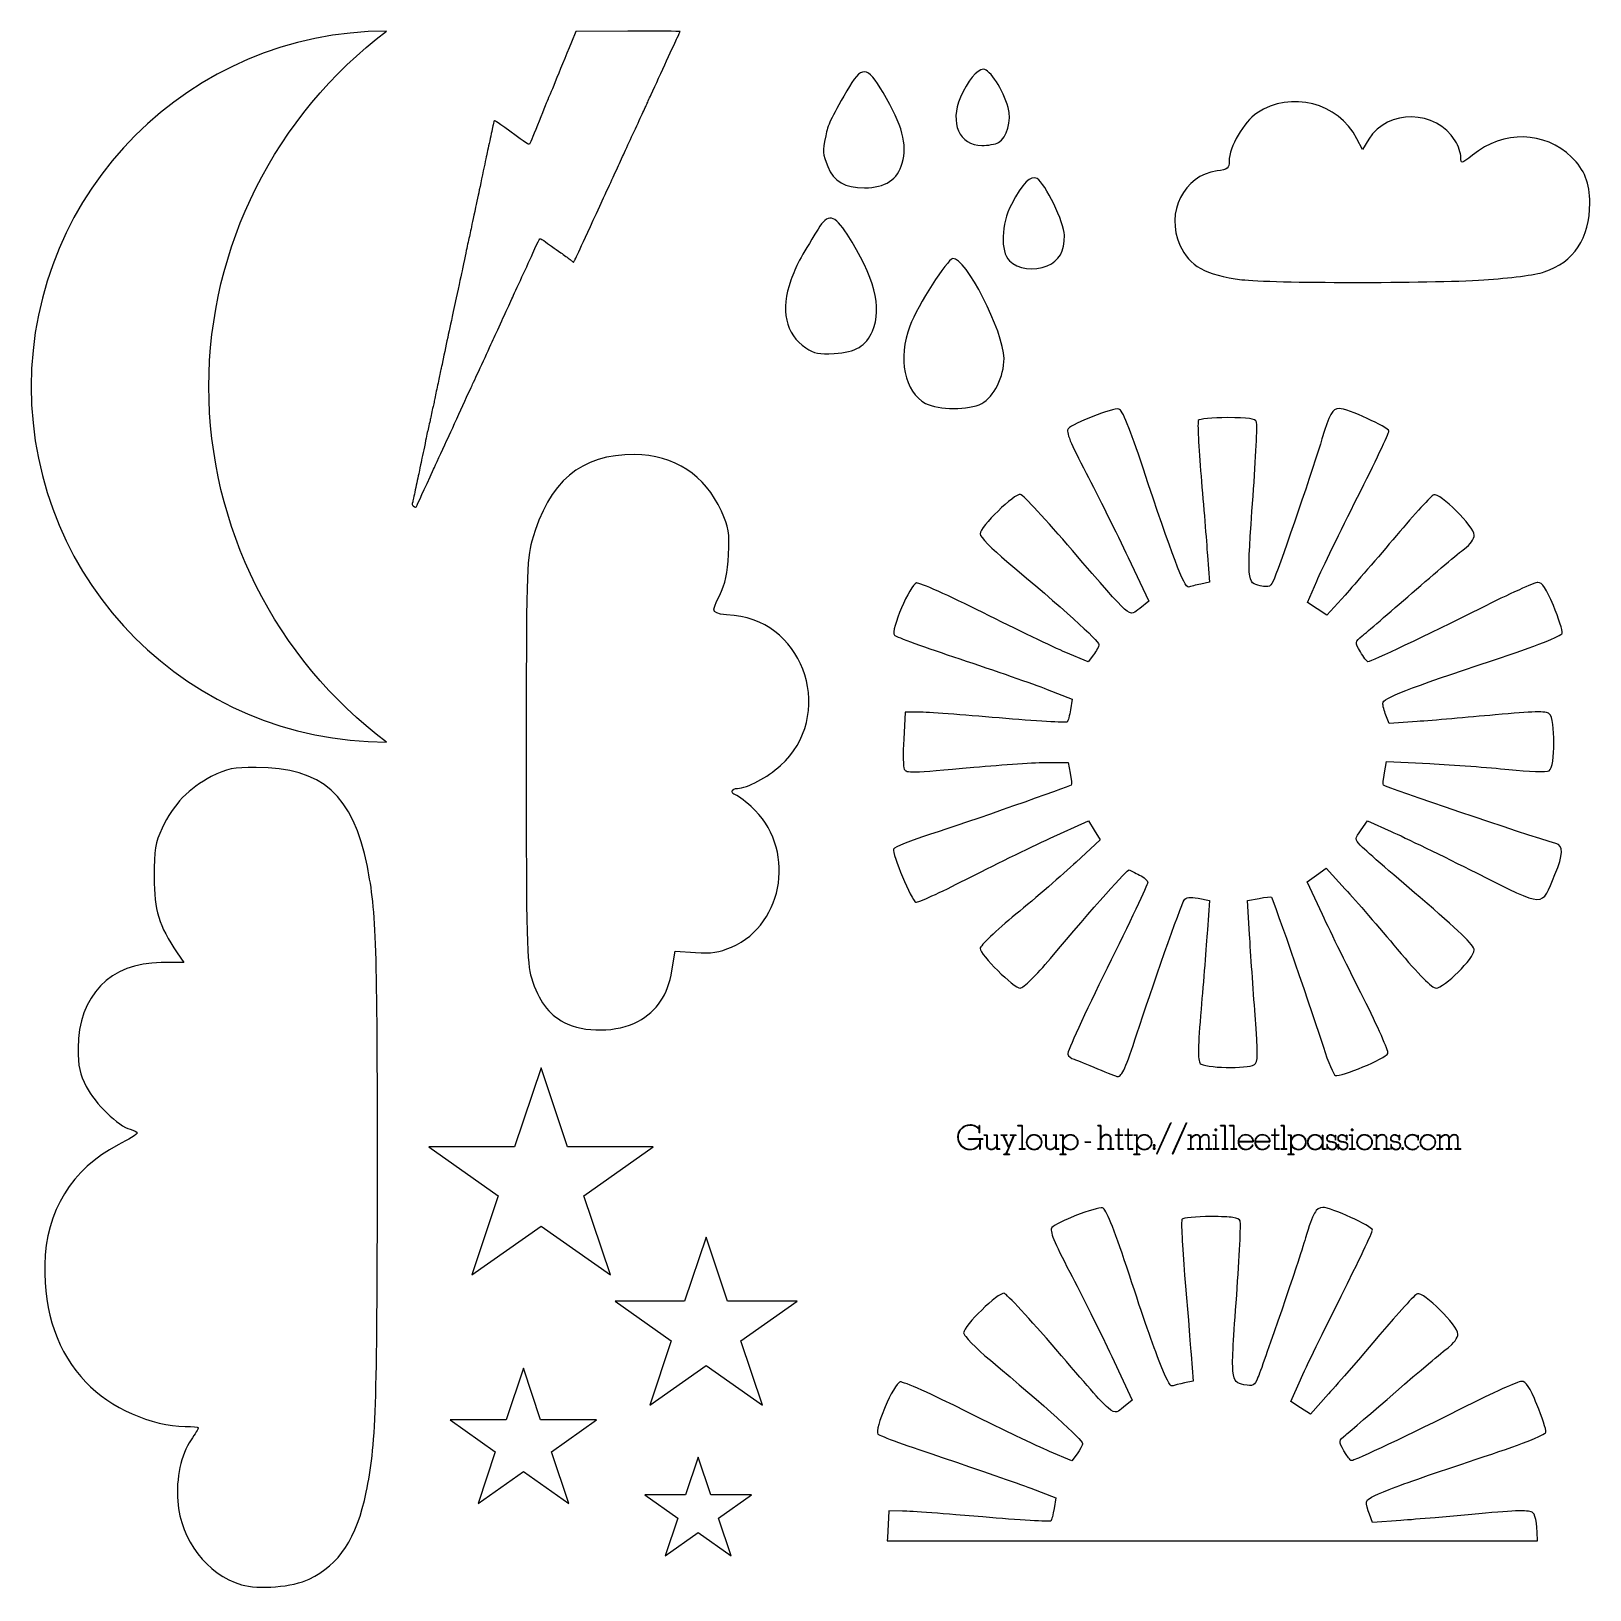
# Model space of a CAD drawing. Header units: centimetres. Extents: x -14.6 to 14.6, y -14.6 to 14.6.
import ezdxf

# ---------------------------------------------------------------- set-up
doc = ezdxf.new("R2010")
doc.units = ezdxf.units.CM
doc.header["$MEASUREMENT"] = 0
doc.layers.add('Layer 1', color=7, linetype='Continuous')

msp = doc.modelspace()

# ---------------------------------------------------------------- linework, layer by layer
at = {"layer": 'Layer 1', "color": 178}
msp.add_open_spline([(-7.95124, 14.59435), (-10.04038, 13.01638), (-11.28498, 10.54941), (-11.28498, 7.9269), (-11.28498, 7.9269), (-11.28498, 5.30436), (-10.04038, 2.81517), (-7.95124, 1.25943), (-7.95124, 1.25943), (-11.64058, 1.25943), (-14.61869, 4.23757), (-14.61869, 7.9269), (-14.61869, 7.9269), (-14.61869, 11.59397), (-11.64058, 14.59435), (-7.95124, 14.59435)], degree=3, knots=[0, 0, 0, 0, 0.2, 0.2, 0.2, 0.2, 0.4, 0.4, 0.4, 0.4, 0.6, 0.6, 0.6, 0.6, 1, 1, 1, 1], dxfattribs=at)
at = {"layer": 'Layer 1', "color": 121}
msp.add_open_spline([(-7.4536, 5.68691), (-7.47409, 5.70577), (-7.47497, 5.71429), (-7.46181, 5.76704), (-7.46181, 5.76704), (-7.45372, 5.79952), (-7.42764, 5.91884), (-7.40385, 6.03218), (-7.40385, 6.03218), (-7.38006, 6.14552), (-7.34963, 6.28977), (-7.3362, 6.35273), (-7.3362, 6.35273), (-7.32279, 6.41572), (-7.30456, 6.50157), (-7.2957, 6.54357), (-7.2957, 6.54357), (-7.28684, 6.58553), (-7.26793, 6.67483), (-7.25365, 6.742), (-7.25365, 6.742), (-7.2394, 6.80917), (-7.21981, 6.90746), (-7.21016, 6.96046), (-7.21016, 6.96046), (-7.20048, 7.01344), (-7.18781, 7.06839), (-7.18199, 7.08258), (-7.18199, 7.08258), (-7.17618, 7.09675), (-7.16486, 7.14614), (-7.15682, 7.19234), (-7.15682, 7.19234), (-7.14878, 7.23851), (-7.13751, 7.29001), (-7.13181, 7.30681), (-7.13181, 7.30681), (-7.12608, 7.3236), (-7.11516, 7.37513), (-7.10751, 7.4213), (-7.10751, 7.4213), (-7.09989, 7.46747), (-7.08889, 7.51901), (-7.08307, 7.5358), (-7.08307, 7.5358), (-7.07726, 7.55259), (-7.06727, 7.59724), (-7.06084, 7.635), (-7.06084, 7.635), (-7.0544, 7.67279), (-7.03194, 7.78272), (-7.01091, 7.87926), (-7.01091, 7.87926), (-6.98991, 7.97581), (-6.96477, 8.09846), (-6.95506, 8.15183), (-6.95506, 8.15183), (-6.94535, 8.20523), (-6.93423, 8.25532), (-6.93036, 8.2632), (-6.93036, 8.2632), (-6.9265, 8.27104), (-6.9134, 8.32698), (-6.90127, 8.38749), (-6.90127, 8.38749), (-6.87039, 8.54152), (-6.82337, 8.76685), (-6.79394, 8.90203), (-6.79394, 8.90203), (-6.75014, 9.10311), (-6.73442, 9.17627), (-6.64628, 9.58896), (-6.64628, 9.58896), (-6.59878, 9.81143), (-6.54587, 10.05874), (-6.52868, 10.1385), (-6.52868, 10.1385), (-6.47113, 10.40582), (-6.45208, 10.49664), (-6.43258, 10.59646), (-6.43258, 10.59646), (-6.42194, 10.65104), (-6.40842, 10.70943), (-6.40258, 10.72622), (-6.40258, 10.72622), (-6.39671, 10.74302), (-6.38407, 10.79796), (-6.37447, 10.84834), (-6.37447, 10.84834), (-6.35695, 10.94015), (-6.32842, 11.07745), (-6.28238, 11.29112), (-6.28238, 11.29112), (-6.26884, 11.35403), (-6.24722, 11.45531), (-6.23432, 11.51619), (-6.23432, 11.51619), (-6.20988, 11.6317), (-6.16346, 11.85125), (-6.12214, 12.04665), (-6.12214, 12.04665), (-6.10882, 12.10962), (-6.09081, 12.19548), (-6.08212, 12.23746), (-6.08212, 12.23746), (-6.0734, 12.27944), (-6.0445, 12.41339), (-6.01786, 12.53513), (-6.01786, 12.53513), (-5.99125, 12.65687), (-5.96277, 12.79254), (-5.95459, 12.83662), (-5.95459, 12.83662), (-5.9464, 12.8807), (-5.9346, 12.91676), (-5.92839, 12.91676), (-5.92839, 12.91676), (-5.91632, 12.91676), (-5.88457, 12.89442), (-5.51776, 12.62799), (-5.51776, 12.62799), (-5.29661, 12.46735), (-5.28053, 12.4582), (-5.2652, 12.48433), (-5.2652, 12.48433), (-5.25617, 12.49968), (-5.17749, 12.69084), (-5.09034, 12.90913), (-5.09034, 12.90913), (-5.00319, 13.12742), (-4.92784, 13.31289), (-4.92293, 13.32129), (-4.92293, 13.32129), (-4.915, 13.33482), (-4.716, 13.81992), (-4.48461, 14.38985), (-4.48461, 14.38985), (-4.48461, 14.38985), (-4.40403, 14.5883), (-4.40403, 14.5883), (-4.40403, 14.5883), (-4.40403, 14.5883), (-3.42498, 14.5922), (-3.42498, 14.5922), (-3.42498, 14.5922), (-2.8865, 14.59435), (-2.44593, 14.59252), (-2.44593, 14.58813), (-2.44593, 14.58813), (-2.44593, 14.58374), (-2.46978, 14.53046), (-2.4989, 14.46973), (-2.4989, 14.46973), (-2.54662, 14.37033), (-2.81905, 13.77956), (-2.9898, 13.40525), (-2.9898, 13.40525), (-3.02617, 13.32549), (-3.06557, 13.23962), (-3.07731, 13.21443), (-3.07731, 13.21443), (-3.08908, 13.18925), (-3.13291, 13.09307), (-3.17474, 13.00072), (-3.17474, 13.00072), (-3.21656, 12.90837), (-3.29736, 12.7332), (-3.35426, 12.61146), (-3.35426, 12.61146), (-3.41118, 12.48972), (-3.4882, 12.32346), (-3.52542, 12.242), (-3.52542, 12.242), (-3.63126, 12.01039), (-3.71804, 11.82121), (-3.88114, 11.46657), (-3.88114, 11.46657), (-4.27102, 10.61875), (-4.4079, 10.32304), (-4.42512, 10.29129), (-4.42512, 10.29129), (-4.42512, 10.29129), (-4.4438, 10.25686), (-4.4438, 10.25686), (-4.4438, 10.25686), (-4.4438, 10.25686), (-4.51009, 10.30972), (-4.51009, 10.30972), (-4.51009, 10.30972), (-4.54658, 10.33879), (-4.62451, 10.39631), (-4.68326, 10.43754), (-4.68326, 10.43754), (-4.74205, 10.47877), (-4.81032, 10.52706), (-4.83501, 10.54484), (-4.83501, 10.54484), (-4.85971, 10.56262), (-4.92002, 10.60605), (-4.96907, 10.64133), (-4.96907, 10.64133), (-5.01809, 10.67661), (-5.06536, 10.70201), (-5.07411, 10.6978), (-5.07411, 10.6978), (-5.08286, 10.69357), (-5.12517, 10.61238), (-5.16812, 10.51735), (-5.16812, 10.51735), (-5.21107, 10.42233), (-5.30782, 10.21063), (-5.38312, 10.04692), (-5.38312, 10.04692), (-5.45841, 9.8832), (-5.54985, 9.68398), (-5.58634, 9.60423), (-5.58634, 9.60423), (-5.62283, 9.52447), (-5.69545, 9.36645), (-5.74769, 9.25312), (-5.74769, 9.25312), (-5.79996, 9.13978), (-5.88332, 8.95774), (-5.933, 8.84861), (-5.933, 8.84861), (-6.01823, 8.66127), (-6.25159, 8.15463), (-6.33731, 7.97084), (-6.33731, 7.97084), (-6.35884, 7.92467), (-6.45838, 7.70829), (-6.55848, 7.49), (-6.55848, 7.49), (-6.65859, 7.2717), (-6.77853, 7.01067), (-6.82498, 6.90992), (-6.82498, 6.90992), (-6.91676, 6.71092), (-7.03772, 6.44863), (-7.07136, 6.37565), (-7.07136, 6.37565), (-7.2495, 5.98912), (-7.36871, 5.72784), (-7.37946, 5.70026), (-7.37946, 5.70026), (-7.39473, 5.66109), (-7.42047, 5.65646), (-7.4536, 5.68691)], degree=3, knots=[0, 0, 0, 0, 0.01587302, 0.01587302, 0.01587302, 0.01587302, 0.03174603, 0.03174603, 0.03174603, 0.03174603, 0.04761905, 0.04761905, 0.04761905, 0.04761905, 0.06349206, 0.06349206, 0.06349206, 0.06349206, 0.07936508, 0.07936508, 0.07936508, 0.07936508, 0.0952381, 0.0952381, 0.0952381, 0.0952381, 0.11111111, 0.11111111, 0.11111111, 0.11111111, 0.12698413, 0.12698413, 0.12698413, 0.12698413, 0.14285714, 0.14285714, 0.14285714, 0.14285714, 0.15873016, 0.15873016, 0.15873016, 0.15873016, 0.17460317, 0.17460317, 0.17460317, 0.17460317, 0.19047619, 0.19047619, 0.19047619, 0.19047619, 0.20634921, 0.20634921, 0.20634921, 0.20634921, 0.22222222, 0.22222222, 0.22222222, 0.22222222, 0.23809524, 0.23809524, 0.23809524, 0.23809524, 0.25396825, 0.25396825, 0.25396825, 0.25396825, 0.26984127, 0.26984127, 0.26984127, 0.26984127, 0.28571429, 0.28571429, 0.28571429, 0.28571429, 0.3015873, 0.3015873, 0.3015873, 0.3015873, 0.31746032, 0.31746032, 0.31746032, 0.31746032, 0.33333333, 0.33333333, 0.33333333, 0.33333333, 0.34920635, 0.34920635, 0.34920635, 0.34920635, 0.36507937, 0.36507937, 0.36507937, 0.36507937, 0.38095238, 0.38095238, 0.38095238, 0.38095238, 0.3968254, 0.3968254, 0.3968254, 0.3968254, 0.41269841, 0.41269841, 0.41269841, 0.41269841, 0.42857143, 0.42857143, 0.42857143, 0.42857143, 0.44444444, 0.44444444, 0.44444444, 0.44444444, 0.46031746, 0.46031746, 0.46031746, 0.46031746, 0.47619048, 0.47619048, 0.47619048, 0.47619048, 0.49206349, 0.49206349, 0.49206349, 0.49206349, 0.50793651, 0.50793651, 0.50793651, 0.50793651, 0.52380952, 0.52380952, 0.52380952, 0.52380952, 0.53968254, 0.53968254, 0.53968254, 0.53968254, 0.55555556, 0.55555556, 0.55555556, 0.55555556, 0.57142857, 0.57142857, 0.57142857, 0.57142857, 0.58730159, 0.58730159, 0.58730159, 0.58730159, 0.6031746, 0.6031746, 0.6031746, 0.6031746, 0.61904762, 0.61904762, 0.61904762, 0.61904762, 0.63492063, 0.63492063, 0.63492063, 0.63492063, 0.65079365, 0.65079365, 0.65079365, 0.65079365, 0.66666667, 0.66666667, 0.66666667, 0.66666667, 0.68253968, 0.68253968, 0.68253968, 0.68253968, 0.6984127, 0.6984127, 0.6984127, 0.6984127, 0.71428571, 0.71428571, 0.71428571, 0.71428571, 0.73015873, 0.73015873, 0.73015873, 0.73015873, 0.74603175, 0.74603175, 0.74603175, 0.74603175, 0.76190476, 0.76190476, 0.76190476, 0.76190476, 0.77777778, 0.77777778, 0.77777778, 0.77777778, 0.79365079, 0.79365079, 0.79365079, 0.79365079, 0.80952381, 0.80952381, 0.80952381, 0.80952381, 0.82539683, 0.82539683, 0.82539683, 0.82539683, 0.84126984, 0.84126984, 0.84126984, 0.84126984, 0.85714286, 0.85714286, 0.85714286, 0.85714286, 0.87301587, 0.87301587, 0.87301587, 0.87301587, 0.88888889, 0.88888889, 0.88888889, 0.88888889, 0.9047619, 0.9047619, 0.9047619, 0.9047619, 0.92063492, 0.92063492, 0.92063492, 0.92063492, 0.93650794, 0.93650794, 0.93650794, 0.93650794, 0.95238095, 0.95238095, 0.95238095, 0.95238095, 0.96825397, 0.96825397, 0.96825397, 0.96825397, 1, 1, 1, 1], dxfattribs=at)
at = {"layer": 'Layer 1', "color": 153}
for points, knots in [([(0.28549, 12.62873), (0.32907, 12.84673), (0.37041, 12.93523), (0.67978, 13.4729), (0.67978, 13.4729), (0.95969, 13.95935), (1.06219, 13.95505), (1.36073, 13.44428), (1.36073, 13.44428), (1.73094, 12.81085), (1.81979, 12.48316), (1.72087, 12.11583), (1.72087, 12.11583), (1.63931, 11.81294), (1.39933, 11.65631), (1.01636, 11.656), (1.01636, 11.656), (0.64185, 11.65572), (0.43798, 11.77352), (0.3252, 12.05538), (0.3252, 12.05538), (0.22566, 12.30418), (0.22436, 12.32302), (0.28549, 12.62873)], [0, 0, 0, 0, 0.14285714, 0.14285714, 0.14285714, 0.14285714, 0.28571429, 0.28571429, 0.28571429, 0.28571429, 0.42857143, 0.42857143, 0.42857143, 0.42857143, 0.57142857, 0.57142857, 0.57142857, 0.57142857, 0.71428571, 0.71428571, 0.71428571, 0.71428571, 1, 1, 1, 1]), ([(2.81388, 13.35448), (2.9461, 13.6589), (3.12684, 13.87998), (3.24348, 13.87998), (3.24348, 13.87998), (3.36551, 13.87998), (3.61663, 13.49246), (3.70722, 13.16437), (3.70722, 13.16437), (3.77564, 12.9166), (3.68676, 12.59131), (3.52734, 12.50599), (3.52734, 12.50599), (3.46897, 12.47476), (3.32823, 12.4492), (3.21455, 12.4492), (3.21455, 12.4492), (2.79407, 12.4492), (2.6056, 12.87499), (2.81388, 13.35448)], [0, 0, 0, 0, 0.16666667, 0.16666667, 0.16666667, 0.16666667, 0.33333333, 0.33333333, 0.33333333, 0.33333333, 0.5, 0.5, 0.5, 0.5, 0.66666667, 0.66666667, 0.66666667, 0.66666667, 1, 1, 1, 1]), ([(3.76886, 11.34367), (3.98428, 11.75438), (4.12539, 11.89562), (4.25245, 11.82762), (4.25245, 11.82762), (4.39847, 11.74947), (4.76366, 10.99174), (4.76366, 10.76695), (4.76366, 10.76695), (4.76366, 10.45701), (4.66771, 10.28633), (4.44001, 10.19119), (4.44001, 10.19119), (4.18934, 10.08646), (3.89092, 10.12701), (3.73031, 10.28762), (3.73031, 10.28762), (3.5581, 10.45984), (3.57704, 10.97788), (3.76886, 11.34367)], [0, 0, 0, 0, 0.16666667, 0.16666667, 0.16666667, 0.16666667, 0.33333333, 0.33333333, 0.33333333, 0.33333333, 0.5, 0.5, 0.5, 0.5, 0.66666667, 0.66666667, 0.66666667, 0.66666667, 1, 1, 1, 1]), ([(-0.36822, 9.92322), (-0.27156, 10.19031), (-0.19459, 10.3347), (0.14283, 10.88184), (0.14283, 10.88184), (0.32746, 11.18122), (0.44904, 11.15938), (0.68943, 10.7836), (0.68943, 10.7836), (1.2026, 9.98139), (1.34969, 9.41706), (1.16244, 8.96892), (1.16244, 8.96892), (1.0443, 8.68619), (0.85315, 8.57429), (0.44382, 8.54824), (0.44382, 8.54824), (0.16179, 8.53026), (0.06748, 8.54892), (-0.08933, 8.65365), (-0.08933, 8.65365), (-0.46818, 8.90672), (-0.56938, 9.3673), (-0.36822, 9.92322)], [0, 0, 0, 0, 0.14285714, 0.14285714, 0.14285714, 0.14285714, 0.28571429, 0.28571429, 0.28571429, 0.28571429, 0.42857143, 0.42857143, 0.42857143, 0.42857143, 0.57142857, 0.57142857, 0.57142857, 0.57142857, 0.71428571, 0.71428571, 0.71428571, 0.71428571, 1, 1, 1, 1]), ([(1.86274, 9.05864), (2.01988, 9.46721), (2.55432, 10.30501), (2.67229, 10.32773), (2.67229, 10.32773), (2.90168, 10.37192), (3.62665, 8.95438), (3.63055, 8.45409), (3.63055, 8.45409), (3.63317, 8.11647), (3.44112, 7.72895), (3.21173, 7.60901), (3.21173, 7.60901), (2.97116, 7.48322), (2.4024, 7.48469), (2.15936, 7.61175), (2.15936, 7.61175), (1.76473, 7.81805), (1.6329, 8.46106), (1.86274, 9.05864)], [0, 0, 0, 0, 0.16666667, 0.16666667, 0.16666667, 0.16666667, 0.33333333, 0.33333333, 0.33333333, 0.33333333, 0.5, 0.5, 0.5, 0.5, 0.66666667, 0.66666667, 0.66666667, 0.66666667, 1, 1, 1, 1])]:
    msp.add_open_spline(points, degree=3, knots=knots, dxfattribs=at)
at = {"layer": 'Layer 1', "color": 9}
for points, knots in [([(8.09175, 9.93265), (7.4022, 10.02211), (7.11177, 10.18464), (6.93129, 10.58201), (6.93129, 10.58201), (6.6537, 11.19322), (7.00173, 11.8896), (7.62668, 11.97342), (7.62668, 11.97342), (7.82616, 12.00018), (7.85291, 12.02186), (7.85291, 12.15669), (7.85291, 12.15669), (7.85291, 12.41384), (8.132, 12.89809), (8.37155, 13.05662), (8.37155, 13.05662), (9.01603, 13.48311), (9.8998, 13.25702), (10.24902, 12.57634), (10.24902, 12.57634), (10.24902, 12.57634), (10.3526, 12.37447), (10.3526, 12.37447), (10.3526, 12.37447), (10.3526, 12.37447), (10.47235, 12.56789), (10.47235, 12.56789), (10.47235, 12.56789), (10.82447, 13.13659), (11.7391, 13.11994), (12.09373, 12.53839), (12.09373, 12.53839), (12.15331, 12.44066), (12.20219, 12.30154), (12.2023, 12.22923), (12.2023, 12.22923), (12.2025, 12.0993), (12.20501, 12.09978), (12.41713, 12.26989), (12.41713, 12.26989), (13.00031, 12.73759), (13.77504, 12.72224), (14.27626, 12.23304), (14.27626, 12.23304), (14.52123, 11.99394), (14.61954, 11.74561), (14.61916, 11.36689), (14.61916, 11.36689), (14.61851, 10.71307), (14.31877, 10.2611), (13.76351, 10.07669), (13.76351, 10.07669), (13.60665, 10.02457), (13.11278, 9.96025), (12.62947, 9.92892), (12.62947, 9.92892), (11.61461, 9.86319), (8.60782, 9.86568), (8.09175, 9.93265)], [0, 0, 0, 0, 0.0625, 0.0625, 0.0625, 0.0625, 0.125, 0.125, 0.125, 0.125, 0.1875, 0.1875, 0.1875, 0.1875, 0.25, 0.25, 0.25, 0.25, 0.3125, 0.3125, 0.3125, 0.3125, 0.375, 0.375, 0.375, 0.375, 0.4375, 0.4375, 0.4375, 0.4375, 0.5, 0.5, 0.5, 0.5, 0.5625, 0.5625, 0.5625, 0.5625, 0.625, 0.625, 0.625, 0.625, 0.6875, 0.6875, 0.6875, 0.6875, 0.75, 0.75, 0.75, 0.75, 0.8125, 0.8125, 0.8125, 0.8125, 0.875, 0.875, 0.875, 0.875, 1, 1, 1, 1]), ([(-4.6218, -3.99976), (-4.92033, -3.84228), (-5.09833, -3.59884), (-5.23323, -3.16345), (-5.23323, -3.16345), (-5.32233, -2.87579), (-5.33186, -2.48333), (-5.33186, 0.90358), (-5.33186, 0.90358), (-5.33186, 4.36592), (-5.32385, 4.68065), (-5.22688, 5.02426), (-5.22688, 5.02426), (-4.90828, 6.15345), (-4.31209, 6.65691), (-3.30018, 6.65132), (-3.30018, 6.65132), (-2.56082, 6.64726), (-1.97369, 6.26507), (-1.67117, 5.59099), (-1.67117, 5.59099), (-1.53286, 5.28277), (-1.51722, 5.18814), (-1.53656, 4.77556), (-1.53656, 4.77556), (-1.55323, 4.41991), (-1.59393, 4.23635), (-1.70758, 4.00417), (-1.70758, 4.00417), (-1.87223, 3.66776), (-1.87827, 3.67589), (-1.42976, 3.63006), (-1.42976, 3.63006), (-0.07973, 3.49216), (0.46007, 1.73985), (-0.56281, 0.81575), (-0.56281, 0.81575), (-0.80315, 0.59861), (-1.19405, 0.39194), (-1.36861, 0.38977), (-1.36861, 0.38977), (-1.4237, 0.38906), (-1.46877, 0.36276), (-1.46877, 0.33126), (-1.46877, 0.33126), (-1.46877, 0.29979), (-1.44664, 0.27405), (-1.4196, 0.27405), (-1.4196, 0.27405), (-1.39254, 0.27405), (-1.25448, 0.172), (-1.1128, 0.04726), (-1.1128, 0.04726), (-0.26868, -0.69574), (-0.47213, -2.15333), (-1.48051, -2.58713), (-1.48051, -2.58713), (-1.72231, -2.69116), (-1.85129, -2.71049), (-2.1575, -2.68856), (-2.1575, -2.68856), (-2.1575, -2.68856), (-2.53579, -2.6615), (-2.53579, -2.6615), (-2.53579, -2.6615), (-2.53579, -2.6615), (-2.59895, -3.03022), (-2.59895, -3.03022), (-2.59895, -3.03022), (-2.67797, -3.49165), (-2.87417, -3.78347), (-3.23874, -3.9819), (-3.23874, -3.9819), (-3.61943, -4.1891), (-4.24743, -4.1972), (-4.6218, -3.99976)], [0, 0, 0, 0, 0.05, 0.05, 0.05, 0.05, 0.1, 0.1, 0.1, 0.1, 0.15, 0.15, 0.15, 0.15, 0.2, 0.2, 0.2, 0.2, 0.25, 0.25, 0.25, 0.25, 0.3, 0.3, 0.3, 0.3, 0.35, 0.35, 0.35, 0.35, 0.4, 0.4, 0.4, 0.4, 0.45, 0.45, 0.45, 0.45, 0.5, 0.5, 0.5, 0.5, 0.55, 0.55, 0.55, 0.55, 0.6, 0.6, 0.6, 0.6, 0.65, 0.65, 0.65, 0.65, 0.7, 0.7, 0.7, 0.7, 0.75, 0.75, 0.75, 0.75, 0.8, 0.8, 0.8, 0.8, 0.85, 0.85, 0.85, 0.85, 0.9, 0.9, 0.9, 0.9, 1, 1, 1, 1]), ([(-10.67326, -14.54978), (-11.33042, -14.34907), (-11.80947, -13.72158), (-11.86868, -12.98393), (-11.86868, -12.98393), (-11.90336, -12.55185), (-11.80785, -12.11037), (-11.61969, -11.83312), (-11.61969, -11.83312), (-11.54423, -11.72192), (-11.48248, -11.61919), (-11.48248, -11.60486), (-11.48248, -11.60486), (-11.48248, -11.59052), (-11.59297, -11.57878), (-11.72801, -11.57878), (-11.72801, -11.57878), (-12.35295, -11.57878), (-13.14092, -11.22905), (-13.59304, -10.751), (-13.59304, -10.751), (-14.12199, -10.19169), (-14.38057, -9.45154), (-14.36352, -8.54555), (-14.36352, -8.54555), (-14.34465, -7.54242), (-13.85973, -6.75029), (-12.98887, -6.30003), (-12.98887, -6.30003), (-12.79014, -6.19727), (-12.62745, -6.09669), (-12.62733, -6.07648), (-12.62733, -6.07648), (-12.62721, -6.05628), (-12.68721, -6.0247), (-12.76066, -6.00624), (-12.76066, -6.00624), (-12.97815, -5.95166), (-13.42239, -5.5198), (-13.58533, -5.20456), (-13.58533, -5.20456), (-13.70959, -4.96417), (-13.73695, -4.83403), (-13.73719, -4.4821), (-13.73719, -4.4821), (-13.73786, -3.50395), (-13.13158, -2.87962), (-12.18103, -2.87962), (-12.18103, -2.87962), (-12.18103, -2.87962), (-11.75742, -2.87962), (-11.75742, -2.87962), (-11.75742, -2.87962), (-11.75742, -2.87962), (-11.88163, -2.69364), (-11.88163, -2.69364), (-11.88163, -2.69364), (-12.22866, -2.17402), (-12.30897, -1.9089), (-12.3107, -1.27715), (-12.3107, -1.27715), (-12.31216, -0.74547), (-12.29497, -0.63916), (-12.16153, -0.35456), (-12.16153, -0.35456), (-11.95449, 0.08697), (-11.65187, 0.40342), (-11.23963, 0.60942), (-11.23963, 0.60942), (-10.93265, 0.7628), (-10.83379, 0.78318), (-10.39615, 0.78318), (-10.39615, 0.78318), (-9.16448, 0.78318), (-8.58246, 0.26356), (-8.31277, -1.07682), (-8.31277, -1.07682), (-8.14389, -1.91618), (-8.12159, -2.59433), (-8.12374, -6.8286), (-8.12374, -6.8286), (-8.12599, -11.23602), (-8.1506, -11.94126), (-8.33281, -12.81375), (-8.33281, -12.81375), (-8.51399, -13.68136), (-8.83437, -14.16967), (-9.40304, -14.44496), (-9.40304, -14.44496), (-9.70477, -14.59102), (-10.36093, -14.64517), (-10.67326, -14.54978)], [0, 0, 0, 0, 0.04166667, 0.04166667, 0.04166667, 0.04166667, 0.08333333, 0.08333333, 0.08333333, 0.08333333, 0.125, 0.125, 0.125, 0.125, 0.16666667, 0.16666667, 0.16666667, 0.16666667, 0.20833333, 0.20833333, 0.20833333, 0.20833333, 0.25, 0.25, 0.25, 0.25, 0.29166667, 0.29166667, 0.29166667, 0.29166667, 0.33333333, 0.33333333, 0.33333333, 0.33333333, 0.375, 0.375, 0.375, 0.375, 0.41666667, 0.41666667, 0.41666667, 0.41666667, 0.45833333, 0.45833333, 0.45833333, 0.45833333, 0.5, 0.5, 0.5, 0.5, 0.54166667, 0.54166667, 0.54166667, 0.54166667, 0.58333333, 0.58333333, 0.58333333, 0.58333333, 0.625, 0.625, 0.625, 0.625, 0.66666667, 0.66666667, 0.66666667, 0.66666667, 0.70833333, 0.70833333, 0.70833333, 0.70833333, 0.75, 0.75, 0.75, 0.75, 0.79166667, 0.79166667, 0.79166667, 0.79166667, 0.83333333, 0.83333333, 0.83333333, 0.83333333, 0.875, 0.875, 0.875, 0.875, 0.91666667, 0.91666667, 0.91666667, 0.91666667, 1, 1, 1, 1])]:
    msp.add_open_spline(points, degree=3, knots=knots, dxfattribs=at)
at = {"layer": 'Layer 1', "color": 2}
msp.add_open_spline([(5.38424, -4.86849), (5.19538, -4.78809), (4.99757, -4.7089), (4.94465, -4.6925), (4.94465, -4.6925), (4.89176, -4.67613), (4.8378, -4.63306), (4.82476, -4.59683), (4.82476, -4.59683), (4.81175, -4.56059), (5.14444, -3.83556), (5.5641, -2.98568), (5.5641, -2.98568), (5.98373, -2.13577), (6.32742, -1.41236), (6.32782, -1.37807), (6.32782, -1.37807), (6.32824, -1.34378), (6.25774, -1.28022), (6.17118, -1.23682), (6.17118, -1.23682), (6.08463, -1.19344), (5.99914, -1.15009), (5.98125, -1.14049), (5.98125, -1.14049), (5.94795, -1.12263), (5.32985, -1.81664), (4.49973, -2.80396), (4.49973, -2.80396), (4.24009, -3.11274), (3.99021, -3.35768), (3.93478, -3.35768), (3.93478, -3.35768), (3.81461, -3.35768), (3.18077, -2.73067), (3.181, -2.61199), (3.181, -2.61199), (3.18108, -2.56571), (3.48368, -2.2779), (3.85347, -1.97243), (3.85347, -1.97243), (4.22324, -1.66698), (4.73076, -1.22725), (4.98131, -0.99526), (4.98131, -0.99526), (4.98131, -0.99526), (5.43684, -0.57348), (5.43684, -0.57348), (5.43684, -0.57348), (5.43684, -0.57348), (5.32469, -0.39645), (5.32469, -0.39645), (5.32469, -0.39645), (5.32469, -0.39645), (5.21256, -0.21944), (5.21256, -0.21944), (5.21256, -0.21944), (5.21256, -0.21944), (4.49716, -0.54727), (4.49716, -0.54727), (4.49716, -0.54727), (4.10369, -0.72755), (3.39009, -1.07561), (2.91136, -1.32069), (2.91136, -1.32069), (2.43266, -1.5658), (2.01187, -1.75661), (1.97628, -1.74476), (1.97628, -1.74476), (1.89426, -1.71744), (1.52599, -0.83618), (1.55978, -0.74812), (1.55978, -0.74812), (1.57363, -0.712), (1.88611, -0.58638), (2.25412, -0.46895), (2.25412, -0.46895), (2.93075, -0.25311), (4.85129, 0.41844), (4.89035, 0.45284), (4.89035, 0.45284), (4.90198, 0.46311), (4.89439, 0.56282), (4.87345, 0.67447), (4.87345, 0.67447), (4.87345, 0.67447), (4.83535, 0.87744), (4.83535, 0.87744), (4.83535, 0.87744), (4.83535, 0.87744), (4.45164, 0.87713), (4.45164, 0.87713), (4.45164, 0.87713), (4.24059, 0.87694), (3.61722, 0.8361), (3.06636, 0.78637), (3.06636, 0.78637), (1.85786, 0.67726), (1.80401, 0.67577), (1.75784, 0.74996), (1.75784, 0.74996), (1.73783, 0.78214), (1.7343, 1.03647), (1.75005, 1.31511), (1.75005, 1.31511), (1.75005, 1.31511), (1.77867, 1.82178), (1.77867, 1.82178), (1.77867, 1.82178), (1.77867, 1.82178), (2.03619, 1.81975), (2.03619, 1.81975), (2.03619, 1.81975), (2.17784, 1.81865), (2.85407, 1.76946), (3.53894, 1.71047), (3.53894, 1.71047), (4.2238, 1.65146), (4.79792, 1.617), (4.81477, 1.63385), (4.81477, 1.63385), (4.83165, 1.6507), (4.8601, 1.75484), (4.87802, 1.86527), (4.87802, 1.86527), (4.87802, 1.86527), (4.91059, 2.06605), (4.91059, 2.06605), (4.91059, 2.06605), (4.91059, 2.06605), (4.44058, 2.24732), (4.44058, 2.24732), (4.44058, 2.24732), (4.18203, 2.347), (3.44363, 2.6039), (2.79969, 2.81819), (2.79969, 2.81819), (2.15571, 3.03248), (1.60383, 3.2328), (1.57327, 3.26337), (1.57327, 3.26337), (1.49433, 3.34231), (1.86895, 4.21928), (1.99169, 4.2429), (1.99169, 4.2429), (2.04384, 4.25295), (2.60129, 4.00344), (3.23044, 3.68842), (3.23044, 3.68842), (3.85962, 3.37341), (4.56199, 3.03584), (4.79126, 2.93828), (4.79126, 2.93828), (4.79126, 2.93828), (5.20813, 2.7609), (5.20813, 2.7609), (5.20813, 2.7609), (5.20813, 2.7609), (5.30922, 2.89225), (5.30922, 2.89225), (5.30922, 2.89225), (5.36482, 2.96452), (5.41088, 3.05356), (5.41159, 3.09014), (5.41159, 3.09014), (5.41283, 3.15452), (4.71427, 3.7837), (3.6816, 4.64837), (3.6816, 4.64837), (3.40618, 4.87897), (3.18083, 5.11079), (3.18083, 5.16345), (3.18083, 5.16345), (3.18083, 5.29389), (3.83205, 5.92985), (3.94025, 5.90507), (3.94025, 5.90507), (3.98792, 5.89415), (4.42531, 5.42163), (4.91222, 4.85504), (4.91222, 4.85504), (6.04624, 3.5354), (5.97112, 3.59994), (6.17923, 3.76668), (6.17923, 3.76668), (6.17923, 3.76668), (6.34467, 3.89924), (6.34467, 3.89924), (6.34467, 3.89924), (6.34467, 3.89924), (5.95864, 4.72053), (5.95864, 4.72053), (5.95864, 4.72053), (5.74633, 5.17223), (5.39273, 5.88413), (5.17291, 6.30249), (5.17291, 6.30249), (4.87395, 6.87145), (4.78872, 7.08185), (4.83475, 7.13733), (4.83475, 7.13733), (4.91776, 7.23732), (5.67295, 7.53001), (5.78717, 7.50648), (5.78717, 7.50648), (5.84999, 7.49349), (5.99042, 7.14848), (6.24005, 6.39379), (6.24005, 6.39379), (6.77742, 4.7691), (7.01641, 4.14438), (7.09187, 4.16718), (7.09187, 4.16718), (7.12848, 4.17824), (7.2316, 4.20342), (7.32104, 4.22312), (7.32104, 4.22312), (7.32104, 4.22312), (7.48365, 4.2589), (7.48365, 4.2589), (7.48365, 4.2589), (7.48365, 4.2589), (7.44719, 4.75728), (7.44719, 4.75728), (7.44719, 4.75728), (7.42715, 5.0314), (7.37288, 5.70173), (7.32663, 6.24692), (7.32663, 6.24692), (7.28034, 6.79212), (7.25728, 7.26213), (7.27537, 7.2914), (7.27537, 7.2914), (7.29346, 7.32066), (7.53934, 7.3446), (7.82175, 7.3446), (7.82175, 7.3446), (8.21554, 7.3446), (8.34262, 7.3254), (8.36684, 7.26233), (8.36684, 7.26233), (8.38419, 7.21706), (8.35543, 6.59118), (8.30291, 5.87149), (8.30291, 5.87149), (8.18523, 4.25907), (8.18664, 4.24157), (8.43728, 4.19072), (8.43728, 4.19072), (8.61307, 4.15505), (8.6348, 4.16662), (8.70228, 4.33174), (8.70228, 4.33174), (8.83165, 4.64837), (9.4642, 6.49954), (9.59489, 6.94398), (9.59489, 6.94398), (9.73273, 7.41275), (9.79089, 7.5163), (9.91651, 7.5163), (9.91651, 7.5163), (10.07159, 7.5163), (10.84984, 7.16251), (10.84984, 7.09204), (10.84984, 7.09204), (10.84984, 7.05343), (10.58543, 6.49567), (10.26223, 5.85258), (10.26223, 5.85258), (9.93906, 5.20951), (9.59503, 4.50156), (9.49772, 4.27942), (9.49772, 4.27942), (9.49772, 4.27942), (9.32083, 3.87548), (9.32083, 3.87548), (9.32083, 3.87548), (9.32083, 3.87548), (9.50275, 3.75624), (9.50275, 3.75624), (9.50275, 3.75624), (9.50275, 3.75624), (9.68464, 3.637), (9.68464, 3.637), (9.68464, 3.637), (9.68464, 3.637), (10.02731, 4.0171), (10.02731, 4.0171), (10.02731, 4.0171), (10.21581, 4.22614), (10.64904, 4.72776), (10.99008, 5.13181), (10.99008, 5.13181), (11.33114, 5.53587), (11.64723, 5.88066), (11.69253, 5.89804), (11.69253, 5.89804), (11.80539, 5.94134), (12.45232, 5.29544), (12.45232, 5.13943), (12.45232, 5.13943), (12.45232, 5.07043), (12.37344, 4.96175), (12.26634, 4.88309), (12.26634, 4.88309), (12.16404, 4.80799), (11.72287, 4.43617), (11.28599, 4.05678), (11.28599, 4.05678), (10.84908, 3.67741), (10.4284, 3.31493), (10.35116, 3.25126), (10.35116, 3.25126), (10.21115, 3.13586), (10.21104, 3.13487), (10.31566, 2.95115), (10.31566, 2.95115), (10.37337, 2.84977), (10.4367, 2.76666), (10.45637, 2.76646), (10.45637, 2.76646), (10.51682, 2.76584), (11.54623, 3.25341), (12.56758, 3.76637), (12.56758, 3.76637), (13.10166, 4.03462), (13.58682, 4.25411), (13.64571, 4.25411), (13.64571, 4.25411), (13.7249, 4.25411), (13.80031, 4.14082), (13.93544, 3.81892), (13.93544, 3.81892), (14.03591, 3.57957), (14.11032, 3.34626), (14.10077, 3.30048), (14.10077, 3.30048), (14.08967, 3.24725), (13.6191, 3.06344), (12.79573, 2.7907), (12.79573, 2.7907), (11.19475, 2.26041), (10.73538, 2.08148), (10.73538, 1.98815), (10.73538, 1.98815), (10.73538, 1.94796), (10.76188, 1.84538), (10.79428, 1.76017), (10.79428, 1.76017), (10.79428, 1.76017), (10.85317, 1.60529), (10.85317, 1.60529), (10.85317, 1.60529), (10.85317, 1.60529), (11.3809, 1.64348), (11.3809, 1.64348), (11.3809, 1.64348), (11.67116, 1.66447), (12.32939, 1.72092), (12.84365, 1.76887), (12.84365, 1.76887), (13.56069, 1.83575), (13.79752, 1.84044), (13.85952, 1.78899), (13.85952, 1.78899), (13.97679, 1.69165), (13.97382, 0.78741), (13.85604, 0.72149), (13.85604, 0.72149), (13.80965, 0.69552), (13.46838, 0.70554), (13.09768, 0.74375), (13.09768, 0.74375), (12.72698, 0.78197), (12.06029, 0.83141), (11.6161, 0.85362), (11.6161, 0.85362), (11.6161, 0.85362), (10.80847, 0.89407), (10.80847, 0.89407), (10.80847, 0.89407), (10.80847, 0.89407), (10.76823, 0.67961), (10.76823, 0.67961), (10.76823, 0.67961), (10.7461, 0.56164), (10.73611, 0.45942), (10.74602, 0.45242), (10.74602, 0.45242), (10.82597, 0.39592), (13.40632, -0.47787), (13.98454, -0.64424), (13.98454, -0.64424), (14.12758, -0.68538), (14.12227, -0.84588), (13.96525, -1.2262), (13.96525, -1.2262), (13.70605, -1.85395), (13.81511, -1.85609), (12.4966, -1.19759), (12.4966, -1.19759), (11.85845, -0.8789), (11.13726, -0.52802), (10.89396, -0.41784), (10.89396, -0.41784), (10.89396, -0.41784), (10.4516, -0.21755), (10.4516, -0.21755), (10.4516, -0.21755), (10.4516, -0.21755), (10.32988, -0.38852), (10.32988, -0.38852), (10.32988, -0.38852), (10.21104, -0.55542), (10.21067, -0.56228), (10.31436, -0.67714), (10.31436, -0.67714), (10.37281, -0.74186), (10.87776, -1.1837), (11.43647, -1.65902), (11.43647, -1.65902), (12.14846, -2.26475), (12.45232, -2.55877), (12.45232, -2.64197), (12.45232, -2.64197), (12.45232, -2.79318), (11.88619, -3.35768), (11.73455, -3.35768), (11.73455, -3.35768), (11.65965, -3.35768), (11.41369, -3.11051), (11.00845, -2.62797), (11.00845, -2.62797), (10.6714, -2.22665), (10.23249, -1.71989), (10.03313, -1.50188), (10.03313, -1.50188), (10.03313, -1.50188), (9.67061, -1.1055), (9.67061, -1.1055), (9.67061, -1.1055), (9.67061, -1.1055), (9.49411, -1.236), (9.49411, -1.236), (9.49411, -1.236), (9.49411, -1.236), (9.31764, -1.36647), (9.31764, -1.36647), (9.31764, -1.36647), (9.31764, -1.36647), (9.60285, -1.97576), (9.60285, -1.97576), (9.60285, -1.97576), (9.75971, -2.31086), (10.10667, -3.01783), (10.37388, -3.54682), (10.37388, -3.54682), (10.64109, -4.07579), (10.84719, -4.54112), (10.83192, -4.58094), (10.83192, -4.58094), (10.79682, -4.67241), (9.94451, -5.03362), (9.84965, -4.99721), (9.84965, -4.99721), (9.81082, -4.98231), (9.70837, -4.74254), (9.62201, -4.46435), (9.62201, -4.46435), (9.4653, -3.95966), (8.67584, -1.68546), (8.64553, -1.65134), (8.64553, -1.65134), (8.63672, -1.64146), (8.53309, -1.65146), (8.41524, -1.67355), (8.41524, -1.67355), (8.41524, -1.67355), (8.20095, -1.71374), (8.20095, -1.71374), (8.20095, -1.71374), (8.20095, -1.71374), (8.23715, -2.3497), (8.23715, -2.3497), (8.23715, -2.3497), (8.25708, -2.69948), (8.30384, -3.3806), (8.34107, -3.86325), (8.34107, -3.86325), (8.39884, -4.61226), (8.39681, -4.74838), (8.32727, -4.79238), (8.32727, -4.79238), (8.19513, -4.87603), (7.38273, -4.85774), (7.30949, -4.76949), (7.30949, -4.76949), (7.26318, -4.71367), (7.26781, -4.44161), (7.32677, -3.75364), (7.32677, -3.75364), (7.37105, -3.2368), (7.42492, -2.56627), (7.44648, -2.26351), (7.44648, -2.26351), (7.44648, -2.26351), (7.48568, -1.71304), (7.48568, -1.71304), (7.48568, -1.71304), (7.48568, -1.71304), (7.27077, -1.67273), (7.27077, -1.67273), (7.27077, -1.67273), (7.12187, -1.64479), (7.04209, -1.65467), (7.01105, -1.70491), (7.01105, -1.70491), (6.95048, -1.80292), (6.38499, -3.40202), (6.12301, -4.21614), (6.12301, -4.21614), (5.9204, -4.84577), (5.84254, -5.01903), (5.76354, -5.01604), (5.76354, -5.01604), (5.74379, -5.01528), (5.5731, -4.9489), (5.38424, -4.86849)], degree=3, knots=[0, 0, 0, 0, 0.0075188, 0.0075188, 0.0075188, 0.0075188, 0.01503759, 0.01503759, 0.01503759, 0.01503759, 0.02255639, 0.02255639, 0.02255639, 0.02255639, 0.03007519, 0.03007519, 0.03007519, 0.03007519, 0.03759398, 0.03759398, 0.03759398, 0.03759398, 0.04511278, 0.04511278, 0.04511278, 0.04511278, 0.05263158, 0.05263158, 0.05263158, 0.05263158, 0.06015038, 0.06015038, 0.06015038, 0.06015038, 0.06766917, 0.06766917, 0.06766917, 0.06766917, 0.07518797, 0.07518797, 0.07518797, 0.07518797, 0.08270677, 0.08270677, 0.08270677, 0.08270677, 0.09022556, 0.09022556, 0.09022556, 0.09022556, 0.09774436, 0.09774436, 0.09774436, 0.09774436, 0.10526316, 0.10526316, 0.10526316, 0.10526316, 0.11278195, 0.11278195, 0.11278195, 0.11278195, 0.12030075, 0.12030075, 0.12030075, 0.12030075, 0.12781955, 0.12781955, 0.12781955, 0.12781955, 0.13533835, 0.13533835, 0.13533835, 0.13533835, 0.14285714, 0.14285714, 0.14285714, 0.14285714, 0.15037594, 0.15037594, 0.15037594, 0.15037594, 0.15789474, 0.15789474, 0.15789474, 0.15789474, 0.16541353, 0.16541353, 0.16541353, 0.16541353, 0.17293233, 0.17293233, 0.17293233, 0.17293233, 0.18045113, 0.18045113, 0.18045113, 0.18045113, 0.18796992, 0.18796992, 0.18796992, 0.18796992, 0.19548872, 0.19548872, 0.19548872, 0.19548872, 0.20300752, 0.20300752, 0.20300752, 0.20300752, 0.21052632, 0.21052632, 0.21052632, 0.21052632, 0.21804511, 0.21804511, 0.21804511, 0.21804511, 0.22556391, 0.22556391, 0.22556391, 0.22556391, 0.23308271, 0.23308271, 0.23308271, 0.23308271, 0.2406015, 0.2406015, 0.2406015, 0.2406015, 0.2481203, 0.2481203, 0.2481203, 0.2481203, 0.2556391, 0.2556391, 0.2556391, 0.2556391, 0.26315789, 0.26315789, 0.26315789, 0.26315789, 0.27067669, 0.27067669, 0.27067669, 0.27067669, 0.27819549, 0.27819549, 0.27819549, 0.27819549, 0.28571429, 0.28571429, 0.28571429, 0.28571429, 0.29323308, 0.29323308, 0.29323308, 0.29323308, 0.30075188, 0.30075188, 0.30075188, 0.30075188, 0.30827068, 0.30827068, 0.30827068, 0.30827068, 0.31578947, 0.31578947, 0.31578947, 0.31578947, 0.32330827, 0.32330827, 0.32330827, 0.32330827, 0.33082707, 0.33082707, 0.33082707, 0.33082707, 0.33834586, 0.33834586, 0.33834586, 0.33834586, 0.34586466, 0.34586466, 0.34586466, 0.34586466, 0.35338346, 0.35338346, 0.35338346, 0.35338346, 0.36090226, 0.36090226, 0.36090226, 0.36090226, 0.36842105, 0.36842105, 0.36842105, 0.36842105, 0.37593985, 0.37593985, 0.37593985, 0.37593985, 0.38345865, 0.38345865, 0.38345865, 0.38345865, 0.39097744, 0.39097744, 0.39097744, 0.39097744, 0.39849624, 0.39849624, 0.39849624, 0.39849624, 0.40601504, 0.40601504, 0.40601504, 0.40601504, 0.41353383, 0.41353383, 0.41353383, 0.41353383, 0.42105263, 0.42105263, 0.42105263, 0.42105263, 0.42857143, 0.42857143, 0.42857143, 0.42857143, 0.43609023, 0.43609023, 0.43609023, 0.43609023, 0.44360902, 0.44360902, 0.44360902, 0.44360902, 0.45112782, 0.45112782, 0.45112782, 0.45112782, 0.45864662, 0.45864662, 0.45864662, 0.45864662, 0.46616541, 0.46616541, 0.46616541, 0.46616541, 0.47368421, 0.47368421, 0.47368421, 0.47368421, 0.48120301, 0.48120301, 0.48120301, 0.48120301, 0.4887218, 0.4887218, 0.4887218, 0.4887218, 0.4962406, 0.4962406, 0.4962406, 0.4962406, 0.5037594, 0.5037594, 0.5037594, 0.5037594, 0.5112782, 0.5112782, 0.5112782, 0.5112782, 0.51879699, 0.51879699, 0.51879699, 0.51879699, 0.52631579, 0.52631579, 0.52631579, 0.52631579, 0.53383459, 0.53383459, 0.53383459, 0.53383459, 0.54135338, 0.54135338, 0.54135338, 0.54135338, 0.54887218, 0.54887218, 0.54887218, 0.54887218, 0.55639098, 0.55639098, 0.55639098, 0.55639098, 0.56390977, 0.56390977, 0.56390977, 0.56390977, 0.57142857, 0.57142857, 0.57142857, 0.57142857, 0.57894737, 0.57894737, 0.57894737, 0.57894737, 0.58646617, 0.58646617, 0.58646617, 0.58646617, 0.59398496, 0.59398496, 0.59398496, 0.59398496, 0.60150376, 0.60150376, 0.60150376, 0.60150376, 0.60902256, 0.60902256, 0.60902256, 0.60902256, 0.61654135, 0.61654135, 0.61654135, 0.61654135, 0.62406015, 0.62406015, 0.62406015, 0.62406015, 0.63157895, 0.63157895, 0.63157895, 0.63157895, 0.63909774, 0.63909774, 0.63909774, 0.63909774, 0.64661654, 0.64661654, 0.64661654, 0.64661654, 0.65413534, 0.65413534, 0.65413534, 0.65413534, 0.66165414, 0.66165414, 0.66165414, 0.66165414, 0.66917293, 0.66917293, 0.66917293, 0.66917293, 0.67669173, 0.67669173, 0.67669173, 0.67669173, 0.68421053, 0.68421053, 0.68421053, 0.68421053, 0.69172932, 0.69172932, 0.69172932, 0.69172932, 0.69924812, 0.69924812, 0.69924812, 0.69924812, 0.70676692, 0.70676692, 0.70676692, 0.70676692, 0.71428571, 0.71428571, 0.71428571, 0.71428571, 0.72180451, 0.72180451, 0.72180451, 0.72180451, 0.72932331, 0.72932331, 0.72932331, 0.72932331, 0.73684211, 0.73684211, 0.73684211, 0.73684211, 0.7443609, 0.7443609, 0.7443609, 0.7443609, 0.7518797, 0.7518797, 0.7518797, 0.7518797, 0.7593985, 0.7593985, 0.7593985, 0.7593985, 0.76691729, 0.76691729, 0.76691729, 0.76691729, 0.77443609, 0.77443609, 0.77443609, 0.77443609, 0.78195489, 0.78195489, 0.78195489, 0.78195489, 0.78947368, 0.78947368, 0.78947368, 0.78947368, 0.79699248, 0.79699248, 0.79699248, 0.79699248, 0.80451128, 0.80451128, 0.80451128, 0.80451128, 0.81203008, 0.81203008, 0.81203008, 0.81203008, 0.81954887, 0.81954887, 0.81954887, 0.81954887, 0.82706767, 0.82706767, 0.82706767, 0.82706767, 0.83458647, 0.83458647, 0.83458647, 0.83458647, 0.84210526, 0.84210526, 0.84210526, 0.84210526, 0.84962406, 0.84962406, 0.84962406, 0.84962406, 0.85714286, 0.85714286, 0.85714286, 0.85714286, 0.86466165, 0.86466165, 0.86466165, 0.86466165, 0.87218045, 0.87218045, 0.87218045, 0.87218045, 0.87969925, 0.87969925, 0.87969925, 0.87969925, 0.88721805, 0.88721805, 0.88721805, 0.88721805, 0.89473684, 0.89473684, 0.89473684, 0.89473684, 0.90225564, 0.90225564, 0.90225564, 0.90225564, 0.90977444, 0.90977444, 0.90977444, 0.90977444, 0.91729323, 0.91729323, 0.91729323, 0.91729323, 0.92481203, 0.92481203, 0.92481203, 0.92481203, 0.93233083, 0.93233083, 0.93233083, 0.93233083, 0.93984962, 0.93984962, 0.93984962, 0.93984962, 0.94736842, 0.94736842, 0.94736842, 0.94736842, 0.95488722, 0.95488722, 0.95488722, 0.95488722, 0.96240602, 0.96240602, 0.96240602, 0.96240602, 0.96992481, 0.96992481, 0.96992481, 0.96992481, 0.97744361, 0.97744361, 0.97744361, 0.97744361, 0.98496241, 0.98496241, 0.98496241, 0.98496241, 1, 1, 1, 1], dxfattribs=at)
at = {"layer": 'Layer 1', "color": 176}
for points in [[(-7.15747, -6.3368), (-7.15747, -6.3368), (-5.5507, -6.3368), (-5.5507, -6.3368), (-5.5507, -6.3368), (-5.5507, -6.3368), (-5.05413, -4.85243), (-5.05413, -4.85243), (-5.05413, -4.85243), (-5.05413, -4.85243), (-4.55742, -6.3368), (-4.55742, -6.3368), (-4.55742, -6.3368), (-4.55742, -6.3368), (-2.95065, -6.3368), (-2.95065, -6.3368), (-2.95065, -6.3368), (-2.95065, -6.3368), (-4.24932, -7.25476), (-4.24932, -7.25476), (-4.24932, -7.25476), (-4.24932, -7.25476), (-3.75258, -8.73916), (-3.75258, -8.73916), (-3.75258, -8.73916), (-3.75258, -8.73916), (-5.05413, -7.8212), (-5.05413, -7.8212), (-5.05413, -7.8212), (-5.05413, -7.8212), (-6.35554, -8.73916), (-6.35554, -8.73916), (-6.35554, -8.73916), (-6.35554, -8.73916), (-5.85897, -7.25476), (-5.85897, -7.25476), (-5.85897, -7.25476), (-5.85897, -7.25476), (-7.15747, -6.3368), (-7.15747, -6.3368)], [(-3.66501, -9.23172), (-3.66501, -9.23172), (-2.3614, -9.23172), (-2.3614, -9.23172), (-2.3614, -9.23172), (-2.3614, -9.23172), (-1.95853, -8.02742), (-1.95853, -8.02742), (-1.95853, -8.02742), (-1.95853, -8.02742), (-1.55552, -9.23172), (-1.55552, -9.23172), (-1.55552, -9.23172), (-1.55552, -9.23172), (-0.25191, -9.23172), (-0.25191, -9.23172), (-0.25191, -9.23172), (-0.25191, -9.23172), (-1.30556, -9.97647), (-1.30556, -9.97647), (-1.30556, -9.97647), (-1.30556, -9.97647), (-0.90255, -11.18079), (-0.90255, -11.18079), (-0.90255, -11.18079), (-0.90255, -11.18079), (-1.95853, -10.43604), (-1.95853, -10.43604), (-1.95853, -10.43604), (-1.95853, -10.43604), (-3.01438, -11.18079), (-3.01438, -11.18079), (-3.01438, -11.18079), (-3.01438, -11.18079), (-2.61154, -9.97647), (-2.61154, -9.97647), (-2.61154, -9.97647), (-2.61154, -9.97647), (-3.66501, -9.23172), (-3.66501, -9.23172)], [(-6.76061, -11.45804), (-6.76061, -11.45804), (-5.71058, -11.45804), (-5.71058, -11.45804), (-5.71058, -11.45804), (-5.71058, -11.45804), (-5.38608, -10.48799), (-5.38608, -10.48799), (-5.38608, -10.48799), (-5.38608, -10.48799), (-5.06147, -11.45804), (-5.06147, -11.45804), (-5.06147, -11.45804), (-5.06147, -11.45804), (-4.01146, -11.45804), (-4.01146, -11.45804), (-4.01146, -11.45804), (-4.01146, -11.45804), (-4.86013, -12.05793), (-4.86013, -12.05793), (-4.86013, -12.05793), (-4.86013, -12.05793), (-4.53552, -13.02798), (-4.53552, -13.02798), (-4.53552, -13.02798), (-4.53552, -13.02798), (-5.38608, -12.42809), (-5.38608, -12.42809), (-5.38608, -12.42809), (-5.38608, -12.42809), (-6.23655, -13.02798), (-6.23655, -13.02798), (-6.23655, -13.02798), (-6.23655, -13.02798), (-5.91205, -12.05793), (-5.91205, -12.05793), (-5.91205, -12.05793), (-5.91205, -12.05793), (-6.76061, -11.45804), (-6.76061, -11.45804)], [(-3.1094, -12.86263), (-3.1094, -12.86263), (-2.34328, -12.86263), (-2.34328, -12.86263), (-2.34328, -12.86263), (-2.34328, -12.86263), (-2.10653, -12.15488), (-2.10653, -12.15488), (-2.10653, -12.15488), (-2.10653, -12.15488), (-1.86966, -12.86263), (-1.86966, -12.86263), (-1.86966, -12.86263), (-1.86966, -12.86263), (-1.10354, -12.86263), (-1.10354, -12.86263), (-1.10354, -12.86263), (-1.10354, -12.86263), (-1.72276, -13.30033), (-1.72276, -13.30033), (-1.72276, -13.30033), (-1.72276, -13.30033), (-1.48593, -14.00808), (-1.48593, -14.00808), (-1.48593, -14.00808), (-1.48593, -14.00808), (-2.10653, -13.57041), (-2.10653, -13.57041), (-2.10653, -13.57041), (-2.10653, -13.57041), (-2.72702, -14.00808), (-2.72702, -14.00808), (-2.72702, -14.00808), (-2.72702, -14.00808), (-2.49027, -13.30033), (-2.49027, -13.30033), (-2.49027, -13.30033), (-2.49027, -13.30033), (-3.1094, -12.86263), (-3.1094, -12.86263)]]:
    msp.add_open_spline(points, degree=3, knots=[0, 0, 0, 0, 0.09090909, 0.09090909, 0.09090909, 0.09090909, 0.18181818, 0.18181818, 0.18181818, 0.18181818, 0.27272727, 0.27272727, 0.27272727, 0.27272727, 0.36363636, 0.36363636, 0.36363636, 0.36363636, 0.45454545, 0.45454545, 0.45454545, 0.45454545, 0.54545455, 0.54545455, 0.54545455, 0.54545455, 0.63636364, 0.63636364, 0.63636364, 0.63636364, 0.72727273, 0.72727273, 0.72727273, 0.72727273, 0.81818182, 0.81818182, 0.81818182, 0.81818182, 1, 1, 1, 1], dxfattribs=at)
at = {"layer": 'Layer 1', "lineweight": 30}
for points, knots in [([(3.23493, -6.18395), (3.23493, -6.18395), (2.96558, -6.18395), (2.96558, -6.18395), (2.96558, -6.18395), (2.96558, -6.18395), (2.96558, -6.18824), (2.96558, -6.18824), (2.96558, -6.18824), (2.96558, -6.18824), (3.1764, -6.18824), (3.1764, -6.18824), (3.1764, -6.18824), (3.1764, -6.18824), (3.1764, -6.26803), (3.1764, -6.26803), (3.1764, -6.26803), (3.16053, -6.3028), (3.13635, -6.33085), (3.10381, -6.35219), (3.10381, -6.35219), (3.0713, -6.37352), (3.03537, -6.38419), (2.99608, -6.38419), (2.99608, -6.38419), (2.931, -6.38419), (2.87662, -6.36043), (2.8329, -6.31296), (2.8329, -6.31296), (2.7904, -6.2671), (2.76915, -6.21232), (2.76915, -6.14859), (2.76915, -6.14859), (2.76915, -6.08645), (2.79181, -6.0339), (2.83717, -5.99089), (2.83717, -5.99089), (2.88125, -5.94917), (2.93419, -5.92832), (2.99608, -5.92832), (2.99608, -5.92832), (3.03224, -5.92832), (3.06664, -5.93676), (3.09929, -5.9536), (3.09929, -5.9536), (3.12531, -5.96698), (3.14721, -5.9842), (3.16497, -6.00525), (3.16497, -6.00525), (3.16497, -6.00525), (3.16497, -6.06974), (3.16497, -6.06974), (3.16497, -6.06974), (3.16497, -6.06974), (3.16925, -6.06974), (3.16925, -6.06974), (3.16925, -6.06974), (3.16925, -6.06974), (3.16925, -5.93495), (3.16925, -5.93495), (3.16925, -5.93495), (3.16925, -5.93495), (3.16497, -5.93495), (3.16497, -5.93495), (3.16497, -5.93495), (3.16497, -5.93495), (3.16497, -5.99803), (3.16497, -5.99803), (3.16497, -5.99803), (3.14436, -5.97635), (3.12119, -5.95916), (3.09551, -5.94646), (3.09551, -5.94646), (3.06444, -5.93117), (3.03111, -5.92352), (2.99558, -5.92352), (2.99558, -5.92352), (2.93083, -5.92352), (2.87614, -5.94551), (2.83141, -5.98945), (2.83141, -5.98945), (2.7867, -6.03342), (2.76435, -6.08693), (2.76435, -6.15003), (2.76435, -6.15003), (2.76435, -6.21531), (2.78608, -6.27091), (2.82952, -6.31682), (2.82952, -6.31682), (2.87428, -6.36395), (2.93007, -6.38755), (2.99699, -6.38755), (2.99699, -6.38755), (3.03732, -6.38755), (3.07378, -6.37688), (3.10643, -6.35554), (3.10643, -6.35554), (3.13655, -6.33579), (3.16003, -6.30949), (3.17687, -6.27669), (3.17687, -6.27669), (3.17687, -6.27669), (3.17687, -6.37654), (3.17687, -6.37654), (3.17687, -6.37654), (3.17687, -6.37654), (3.18066, -6.37654), (3.18066, -6.37654), (3.18066, -6.37654), (3.18066, -6.37654), (3.18066, -6.18824), (3.18066, -6.18824), (3.18066, -6.18824), (3.18066, -6.18824), (3.23493, -6.18824), (3.23493, -6.18824), (3.23493, -6.18824), (3.23493, -6.18824), (3.23493, -6.18395), (3.23493, -6.18395)], [0, 0, 0, 0, 0.03225806, 0.03225806, 0.03225806, 0.03225806, 0.06451613, 0.06451613, 0.06451613, 0.06451613, 0.09677419, 0.09677419, 0.09677419, 0.09677419, 0.12903226, 0.12903226, 0.12903226, 0.12903226, 0.16129032, 0.16129032, 0.16129032, 0.16129032, 0.19354839, 0.19354839, 0.19354839, 0.19354839, 0.22580645, 0.22580645, 0.22580645, 0.22580645, 0.25806452, 0.25806452, 0.25806452, 0.25806452, 0.29032258, 0.29032258, 0.29032258, 0.29032258, 0.32258065, 0.32258065, 0.32258065, 0.32258065, 0.35483871, 0.35483871, 0.35483871, 0.35483871, 0.38709677, 0.38709677, 0.38709677, 0.38709677, 0.41935484, 0.41935484, 0.41935484, 0.41935484, 0.4516129, 0.4516129, 0.4516129, 0.4516129, 0.48387097, 0.48387097, 0.48387097, 0.48387097, 0.51612903, 0.51612903, 0.51612903, 0.51612903, 0.5483871, 0.5483871, 0.5483871, 0.5483871, 0.58064516, 0.58064516, 0.58064516, 0.58064516, 0.61290323, 0.61290323, 0.61290323, 0.61290323, 0.64516129, 0.64516129, 0.64516129, 0.64516129, 0.67741935, 0.67741935, 0.67741935, 0.67741935, 0.70967742, 0.70967742, 0.70967742, 0.70967742, 0.74193548, 0.74193548, 0.74193548, 0.74193548, 0.77419355, 0.77419355, 0.77419355, 0.77419355, 0.80645161, 0.80645161, 0.80645161, 0.80645161, 0.83870968, 0.83870968, 0.83870968, 0.83870968, 0.87096774, 0.87096774, 0.87096774, 0.87096774, 0.90322581, 0.90322581, 0.90322581, 0.90322581, 0.93548387, 0.93548387, 0.93548387, 0.93548387, 1, 1, 1, 1]), ([(3.55398, -6.37318), (3.55398, -6.37318), (3.50165, -6.37318), (3.50165, -6.37318), (3.50165, -6.37318), (3.50165, -6.37318), (3.50165, -6.11416), (3.50165, -6.11416), (3.50165, -6.11416), (3.50165, -6.11416), (3.44546, -6.11416), (3.44546, -6.11416), (3.44546, -6.11416), (3.44546, -6.11416), (3.44546, -6.11803), (3.44546, -6.11803), (3.44546, -6.11803), (3.44546, -6.11803), (3.4983, -6.11803), (3.4983, -6.11803), (3.4983, -6.11803), (3.4983, -6.11803), (3.4983, -6.30819), (3.4983, -6.30819), (3.4983, -6.30819), (3.48373, -6.32955), (3.46962, -6.34598), (3.45596, -6.35738), (3.45596, -6.35738), (3.43598, -6.37397), (3.41521, -6.38224), (3.39365, -6.38224), (3.39365, -6.38224), (3.36667, -6.38224), (3.34604, -6.37383), (3.33176, -6.35696), (3.33176, -6.35696), (3.31878, -6.34169), (3.31226, -6.32097), (3.31226, -6.29481), (3.31226, -6.29481), (3.31226, -6.29481), (3.31226, -6.11416), (3.31226, -6.11416), (3.31226, -6.11416), (3.31226, -6.11416), (3.25657, -6.11416), (3.25657, -6.11416), (3.25657, -6.11416), (3.25657, -6.11416), (3.25657, -6.11803), (3.25657, -6.11803), (3.25657, -6.11803), (3.25657, -6.11803), (3.3089, -6.11803), (3.3089, -6.11803), (3.3089, -6.11803), (3.3089, -6.11803), (3.3089, -6.29817), (3.3089, -6.29817), (3.3089, -6.29817), (3.3089, -6.32814), (3.31765, -6.35075), (3.33512, -6.36604), (3.33512, -6.36604), (3.35033, -6.37942), (3.36986, -6.38611), (3.39365, -6.38611), (3.39365, -6.38611), (3.41487, -6.38611), (3.43468, -6.37908), (3.45311, -6.36503), (3.45311, -6.36503), (3.46799, -6.3536), (3.48306, -6.33658), (3.4983, -6.31397), (3.4983, -6.31397), (3.4983, -6.31397), (3.4983, -6.37654), (3.4983, -6.37654), (3.4983, -6.37654), (3.4983, -6.37654), (3.55398, -6.37654), (3.55398, -6.37654), (3.55398, -6.37654), (3.55398, -6.37654), (3.55398, -6.37318), (3.55398, -6.37318)], [0, 0, 0, 0, 0.04347826, 0.04347826, 0.04347826, 0.04347826, 0.08695652, 0.08695652, 0.08695652, 0.08695652, 0.13043478, 0.13043478, 0.13043478, 0.13043478, 0.17391304, 0.17391304, 0.17391304, 0.17391304, 0.2173913, 0.2173913, 0.2173913, 0.2173913, 0.26086957, 0.26086957, 0.26086957, 0.26086957, 0.30434783, 0.30434783, 0.30434783, 0.30434783, 0.34782609, 0.34782609, 0.34782609, 0.34782609, 0.39130435, 0.39130435, 0.39130435, 0.39130435, 0.43478261, 0.43478261, 0.43478261, 0.43478261, 0.47826087, 0.47826087, 0.47826087, 0.47826087, 0.52173913, 0.52173913, 0.52173913, 0.52173913, 0.56521739, 0.56521739, 0.56521739, 0.56521739, 0.60869565, 0.60869565, 0.60869565, 0.60869565, 0.65217391, 0.65217391, 0.65217391, 0.65217391, 0.69565217, 0.69565217, 0.69565217, 0.69565217, 0.73913043, 0.73913043, 0.73913043, 0.73913043, 0.7826087, 0.7826087, 0.7826087, 0.7826087, 0.82608696, 0.82608696, 0.82608696, 0.82608696, 0.86956522, 0.86956522, 0.86956522, 0.86956522, 0.91304348, 0.91304348, 0.91304348, 0.91304348, 1, 1, 1, 1]), ([(3.86058, -6.11416), (3.86058, -6.11416), (3.74832, -6.11416), (3.74832, -6.11416), (3.74832, -6.11416), (3.74832, -6.11416), (3.74832, -6.11803), (3.74832, -6.11803), (3.74832, -6.11803), (3.74832, -6.11803), (3.81633, -6.11803), (3.81633, -6.11803), (3.81633, -6.11803), (3.81633, -6.11803), (3.72077, -6.34688), (3.72077, -6.34688), (3.72077, -6.34688), (3.72077, -6.34688), (3.6194, -6.11803), (3.6194, -6.11803), (3.6194, -6.11803), (3.6194, -6.11803), (3.68456, -6.11803), (3.68456, -6.11803), (3.68456, -6.11803), (3.68456, -6.11803), (3.68456, -6.11416), (3.68456, -6.11416), (3.68456, -6.11416), (3.68456, -6.11416), (3.57472, -6.11416), (3.57472, -6.11416), (3.57472, -6.11416), (3.57472, -6.11416), (3.57472, -6.11803), (3.57472, -6.11803), (3.57472, -6.11803), (3.57472, -6.11803), (3.61562, -6.11803), (3.61562, -6.11803), (3.61562, -6.11803), (3.61562, -6.11803), (3.71832, -6.35168), (3.71832, -6.35168), (3.71832, -6.35168), (3.71832, -6.35168), (3.66743, -6.47546), (3.66743, -6.47546), (3.66743, -6.47546), (3.66743, -6.47546), (3.62747, -6.47546), (3.62747, -6.47546), (3.62747, -6.47546), (3.62747, -6.47546), (3.62747, -6.47882), (3.62747, -6.47882), (3.62747, -6.47882), (3.62747, -6.47882), (3.73119, -6.47882), (3.73119, -6.47882), (3.73119, -6.47882), (3.73119, -6.47882), (3.73119, -6.47546), (3.73119, -6.47546), (3.73119, -6.47546), (3.73119, -6.47546), (3.6713, -6.47546), (3.6713, -6.47546), (3.6713, -6.47546), (3.6713, -6.47546), (3.8202, -6.11803), (3.8202, -6.11803), (3.8202, -6.11803), (3.8202, -6.11803), (3.86058, -6.11803), (3.86058, -6.11803), (3.86058, -6.11803), (3.86058, -6.11803), (3.86058, -6.11416), (3.86058, -6.11416)], [0, 0, 0, 0, 0.04761905, 0.04761905, 0.04761905, 0.04761905, 0.0952381, 0.0952381, 0.0952381, 0.0952381, 0.14285714, 0.14285714, 0.14285714, 0.14285714, 0.19047619, 0.19047619, 0.19047619, 0.19047619, 0.23809524, 0.23809524, 0.23809524, 0.23809524, 0.28571429, 0.28571429, 0.28571429, 0.28571429, 0.33333333, 0.33333333, 0.33333333, 0.33333333, 0.38095238, 0.38095238, 0.38095238, 0.38095238, 0.42857143, 0.42857143, 0.42857143, 0.42857143, 0.47619048, 0.47619048, 0.47619048, 0.47619048, 0.52380952, 0.52380952, 0.52380952, 0.52380952, 0.57142857, 0.57142857, 0.57142857, 0.57142857, 0.61904762, 0.61904762, 0.61904762, 0.61904762, 0.66666667, 0.66666667, 0.66666667, 0.66666667, 0.71428571, 0.71428571, 0.71428571, 0.71428571, 0.76190476, 0.76190476, 0.76190476, 0.76190476, 0.80952381, 0.80952381, 0.80952381, 0.80952381, 0.85714286, 0.85714286, 0.85714286, 0.85714286, 0.9047619, 0.9047619, 0.9047619, 0.9047619, 1, 1, 1, 1]), ([(4.0247, -6.37318), (4.0247, -6.37318), (3.97144, -6.37318), (3.97144, -6.37318), (3.97144, -6.37318), (3.97144, -6.37318), (3.97144, -5.93597), (3.97144, -5.93597), (3.97144, -5.93597), (3.97144, -5.93597), (3.88864, -5.93597), (3.88864, -5.93597), (3.88864, -5.93597), (3.88864, -5.93597), (3.88864, -5.93932), (3.88864, -5.93932), (3.88864, -5.93932), (3.88864, -5.93932), (3.96859, -5.93932), (3.96859, -5.93932), (3.96859, -5.93932), (3.96859, -5.93932), (3.96859, -6.37318), (3.96859, -6.37318), (3.96859, -6.37318), (3.96859, -6.37318), (3.91627, -6.37318), (3.91627, -6.37318), (3.91627, -6.37318), (3.91627, -6.37318), (3.91627, -6.37654), (3.91627, -6.37654), (3.91627, -6.37654), (3.91627, -6.37654), (4.0247, -6.37654), (4.0247, -6.37654), (4.0247, -6.37654), (4.0247, -6.37654), (4.0247, -6.37318), (4.0247, -6.37318)], [0, 0, 0, 0, 0.09090909, 0.09090909, 0.09090909, 0.09090909, 0.18181818, 0.18181818, 0.18181818, 0.18181818, 0.27272727, 0.27272727, 0.27272727, 0.27272727, 0.36363636, 0.36363636, 0.36363636, 0.36363636, 0.45454545, 0.45454545, 0.45454545, 0.45454545, 0.54545455, 0.54545455, 0.54545455, 0.54545455, 0.63636364, 0.63636364, 0.63636364, 0.63636364, 0.72727273, 0.72727273, 0.72727273, 0.72727273, 0.81818182, 0.81818182, 0.81818182, 0.81818182, 1, 1, 1, 1]), ([(4.33889, -6.24562), (4.33889, -6.20676), (4.32461, -6.17402), (4.29605, -6.14738), (4.29605, -6.14738), (4.26749, -6.12076), (4.23354, -6.10744), (4.19417, -6.10744), (4.19417, -6.10744), (4.15548, -6.10744), (4.12251, -6.12147), (4.09525, -6.14952), (4.09525, -6.14952), (4.06799, -6.17758), (4.05436, -6.21105), (4.05436, -6.24988), (4.05436, -6.24988), (4.05436, -6.28812), (4.06838, -6.32086), (4.09646, -6.34812), (4.09646, -6.34812), (4.12455, -6.37536), (4.15776, -6.38896), (4.19612, -6.38896), (4.19612, -6.38896), (4.23512, -6.38896), (4.26868, -6.37488), (4.29676, -6.34668), (4.29676, -6.34668), (4.32484, -6.31849), (4.33889, -6.28479), (4.33889, -6.24562)], [0, 0, 0, 0, 0.11111111, 0.11111111, 0.11111111, 0.11111111, 0.22222222, 0.22222222, 0.22222222, 0.22222222, 0.33333333, 0.33333333, 0.33333333, 0.33333333, 0.44444444, 0.44444444, 0.44444444, 0.44444444, 0.55555556, 0.55555556, 0.55555556, 0.55555556, 0.66666667, 0.66666667, 0.66666667, 0.66666667, 0.77777778, 0.77777778, 0.77777778, 0.77777778, 1, 1, 1, 1]), ([(4.3346, -6.24562), (4.3346, -6.28386), (4.32094, -6.31665), (4.29365, -6.34403), (4.29365, -6.34403), (4.26636, -6.3714), (4.23385, -6.38509), (4.19612, -6.38509), (4.19612, -6.38509), (4.15838, -6.38509), (4.12601, -6.37188), (4.09906, -6.34547), (4.09906, -6.34547), (4.07211, -6.31902), (4.05862, -6.28702), (4.05862, -6.24937), (4.05862, -6.24937), (4.05862, -6.21147), (4.0718, -6.17899), (4.0981, -6.15192), (4.0981, -6.15192), (4.1244, -6.12486), (4.15644, -6.11131), (4.19417, -6.11131), (4.19417, -6.11131), (4.23224, -6.11131), (4.26518, -6.12429), (4.29295, -6.15026), (4.29295, -6.15026), (4.32072, -6.17619), (4.3346, -6.20797), (4.3346, -6.24562)], [0, 0, 0, 0, 0.11111111, 0.11111111, 0.11111111, 0.11111111, 0.22222222, 0.22222222, 0.22222222, 0.22222222, 0.33333333, 0.33333333, 0.33333333, 0.33333333, 0.44444444, 0.44444444, 0.44444444, 0.44444444, 0.55555556, 0.55555556, 0.55555556, 0.55555556, 0.66666667, 0.66666667, 0.66666667, 0.66666667, 0.77777778, 0.77777778, 0.77777778, 0.77777778, 1, 1, 1, 1]), ([(4.66122, -6.37318), (4.66122, -6.37318), (4.60889, -6.37318), (4.60889, -6.37318), (4.60889, -6.37318), (4.60889, -6.37318), (4.60889, -6.11416), (4.60889, -6.11416), (4.60889, -6.11416), (4.60889, -6.11416), (4.5527, -6.11416), (4.5527, -6.11416), (4.5527, -6.11416), (4.5527, -6.11416), (4.5527, -6.11803), (4.5527, -6.11803), (4.5527, -6.11803), (4.5527, -6.11803), (4.60553, -6.11803), (4.60553, -6.11803), (4.60553, -6.11803), (4.60553, -6.11803), (4.60553, -6.30819), (4.60553, -6.30819), (4.60553, -6.30819), (4.59097, -6.32955), (4.57686, -6.34598), (4.5632, -6.35738), (4.5632, -6.35738), (4.54322, -6.37397), (4.52245, -6.38224), (4.50089, -6.38224), (4.50089, -6.38224), (4.47391, -6.38224), (4.45328, -6.37383), (4.439, -6.35696), (4.439, -6.35696), (4.42599, -6.34169), (4.41949, -6.32097), (4.41949, -6.29481), (4.41949, -6.29481), (4.41949, -6.29481), (4.41949, -6.11416), (4.41949, -6.11416), (4.41949, -6.11416), (4.41949, -6.11416), (4.36381, -6.11416), (4.36381, -6.11416), (4.36381, -6.11416), (4.36381, -6.11416), (4.36381, -6.11803), (4.36381, -6.11803), (4.36381, -6.11803), (4.36381, -6.11803), (4.41614, -6.11803), (4.41614, -6.11803), (4.41614, -6.11803), (4.41614, -6.11803), (4.41614, -6.29817), (4.41614, -6.29817), (4.41614, -6.29817), (4.41614, -6.32814), (4.42488, -6.35075), (4.44235, -6.36604), (4.44235, -6.36604), (4.45757, -6.37942), (4.4771, -6.38611), (4.50089, -6.38611), (4.50089, -6.38611), (4.52211, -6.38611), (4.54192, -6.37908), (4.56035, -6.36503), (4.56035, -6.36503), (4.57522, -6.3536), (4.59029, -6.33658), (4.60553, -6.31397), (4.60553, -6.31397), (4.60553, -6.31397), (4.60553, -6.37654), (4.60553, -6.37654), (4.60553, -6.37654), (4.60553, -6.37654), (4.66122, -6.37654), (4.66122, -6.37654), (4.66122, -6.37654), (4.66122, -6.37654), (4.66122, -6.37318), (4.66122, -6.37318)], [0, 0, 0, 0, 0.04347826, 0.04347826, 0.04347826, 0.04347826, 0.08695652, 0.08695652, 0.08695652, 0.08695652, 0.13043478, 0.13043478, 0.13043478, 0.13043478, 0.17391304, 0.17391304, 0.17391304, 0.17391304, 0.2173913, 0.2173913, 0.2173913, 0.2173913, 0.26086957, 0.26086957, 0.26086957, 0.26086957, 0.30434783, 0.30434783, 0.30434783, 0.30434783, 0.34782609, 0.34782609, 0.34782609, 0.34782609, 0.39130435, 0.39130435, 0.39130435, 0.39130435, 0.43478261, 0.43478261, 0.43478261, 0.43478261, 0.47826087, 0.47826087, 0.47826087, 0.47826087, 0.52173913, 0.52173913, 0.52173913, 0.52173913, 0.56521739, 0.56521739, 0.56521739, 0.56521739, 0.60869565, 0.60869565, 0.60869565, 0.60869565, 0.65217391, 0.65217391, 0.65217391, 0.65217391, 0.69565217, 0.69565217, 0.69565217, 0.69565217, 0.73913043, 0.73913043, 0.73913043, 0.73913043, 0.7826087, 0.7826087, 0.7826087, 0.7826087, 0.82608696, 0.82608696, 0.82608696, 0.82608696, 0.86956522, 0.86956522, 0.86956522, 0.86956522, 0.91304348, 0.91304348, 0.91304348, 0.91304348, 1, 1, 1, 1]), ([(5.01546, -6.24796), (5.01546, -6.2091), (5.0018, -6.17597), (4.97451, -6.14856), (4.97451, -6.14856), (4.94722, -6.12116), (4.91423, -6.10744), (4.87554, -6.10744), (4.87554, -6.10744), (4.84384, -6.10744), (4.81514, -6.11704), (4.78946, -6.13617), (4.78946, -6.13617), (4.7622, -6.15655), (4.7449, -6.18333), (4.73756, -6.21647), (4.73756, -6.21647), (4.73756, -6.21647), (4.73756, -6.11416), (4.73756, -6.11416), (4.73756, -6.11416), (4.73756, -6.11416), (4.68001, -6.11416), (4.68001, -6.11416), (4.68001, -6.11416), (4.68001, -6.11416), (4.68001, -6.11803), (4.68001, -6.11803), (4.68001, -6.11803), (4.68001, -6.11803), (4.73428, -6.11803), (4.73428, -6.11803), (4.73428, -6.11803), (4.73428, -6.11803), (4.73428, -6.47495), (4.73428, -6.47495), (4.73428, -6.47495), (4.73428, -6.47495), (4.68196, -6.47495), (4.68196, -6.47495), (4.68196, -6.47495), (4.68196, -6.47495), (4.68196, -6.47882), (4.68196, -6.47882), (4.68196, -6.47882), (4.68196, -6.47882), (4.79138, -6.47882), (4.79138, -6.47882), (4.79138, -6.47882), (4.79138, -6.47882), (4.79138, -6.47495), (4.79138, -6.47495), (4.79138, -6.47495), (4.79138, -6.47495), (4.73756, -6.47495), (4.73756, -6.47495), (4.73756, -6.47495), (4.73756, -6.47495), (4.73756, -6.28239), (4.73756, -6.28239), (4.73756, -6.28239), (4.74741, -6.31586), (4.76488, -6.34217), (4.78997, -6.36125), (4.78997, -6.36125), (4.8137, -6.37939), (4.84316, -6.38845), (4.87839, -6.38845), (4.87839, -6.38845), (4.91519, -6.38845), (4.94722, -6.37459), (4.97451, -6.34688), (4.97451, -6.34688), (5.0018, -6.31917), (5.01546, -6.2862), (5.01546, -6.24796)], [0, 0, 0, 0, 0.05, 0.05, 0.05, 0.05, 0.1, 0.1, 0.1, 0.1, 0.15, 0.15, 0.15, 0.15, 0.2, 0.2, 0.2, 0.2, 0.25, 0.25, 0.25, 0.25, 0.3, 0.3, 0.3, 0.3, 0.35, 0.35, 0.35, 0.35, 0.4, 0.4, 0.4, 0.4, 0.45, 0.45, 0.45, 0.45, 0.5, 0.5, 0.5, 0.5, 0.55, 0.55, 0.55, 0.55, 0.6, 0.6, 0.6, 0.6, 0.65, 0.65, 0.65, 0.65, 0.7, 0.7, 0.7, 0.7, 0.75, 0.75, 0.75, 0.75, 0.8, 0.8, 0.8, 0.8, 0.85, 0.85, 0.85, 0.85, 0.9, 0.9, 0.9, 0.9, 1, 1, 1, 1]), ([(5.01117, -6.24754), (5.01117, -6.2851), (4.99824, -6.31736), (4.97237, -6.34428), (4.97237, -6.34428), (4.94649, -6.37121), (4.91533, -6.38467), (4.87889, -6.38467), (4.87889, -6.38467), (4.83986, -6.38467), (4.80665, -6.37138), (4.77921, -6.34476), (4.77921, -6.34476), (4.75178, -6.31812), (4.73807, -6.28586), (4.73807, -6.24796), (4.73807, -6.24796), (4.73807, -6.21006), (4.75161, -6.1778), (4.77873, -6.15122), (4.77873, -6.15122), (4.80588, -6.1246), (4.83831, -6.11131), (4.87604, -6.11131), (4.87604, -6.11131), (4.91344, -6.11131), (4.9453, -6.12469), (4.97166, -6.15147), (4.97166, -6.15147), (4.99799, -6.17822), (5.01117, -6.21026), (5.01117, -6.24754)], [0, 0, 0, 0, 0.11111111, 0.11111111, 0.11111111, 0.11111111, 0.22222222, 0.22222222, 0.22222222, 0.22222222, 0.33333333, 0.33333333, 0.33333333, 0.33333333, 0.44444444, 0.44444444, 0.44444444, 0.44444444, 0.55555556, 0.55555556, 0.55555556, 0.55555556, 0.66666667, 0.66666667, 0.66666667, 0.66666667, 0.77777778, 0.77777778, 0.77777778, 0.77777778, 1, 1, 1, 1]), ([(5.68757, -6.37318), (5.68757, -6.37318), (5.63423, -6.37318), (5.63423, -6.37318), (5.63423, -6.37318), (5.63423, -6.37318), (5.63423, -6.19394), (5.63423, -6.19394), (5.63423, -6.19394), (5.63423, -6.164), (5.62568, -6.14108), (5.60855, -6.12517), (5.60855, -6.12517), (5.59365, -6.11145), (5.57431, -6.10459), (5.55052, -6.10459), (5.55052, -6.10459), (5.528, -6.10459), (5.50771, -6.11176), (5.48962, -6.1261), (5.48962, -6.1261), (5.47664, -6.13663), (5.46205, -6.15367), (5.44588, -6.17724), (5.44588, -6.17724), (5.44588, -6.17724), (5.44588, -5.93597), (5.44588, -5.93597), (5.44588, -5.93597), (5.44588, -5.93597), (5.3907, -5.93597), (5.3907, -5.93597), (5.3907, -5.93597), (5.3907, -5.93597), (5.3907, -5.93932), (5.3907, -5.93932), (5.3907, -5.93932), (5.3907, -5.93932), (5.443, -5.93932), (5.443, -5.93932), (5.443, -5.93932), (5.443, -5.93932), (5.443, -6.37318), (5.443, -6.37318), (5.443, -6.37318), (5.443, -6.37318), (5.38825, -6.37318), (5.38825, -6.37318), (5.38825, -6.37318), (5.38825, -6.37318), (5.38825, -6.37654), (5.38825, -6.37654), (5.38825, -6.37654), (5.38825, -6.37654), (5.4991, -6.37654), (5.4991, -6.37654), (5.4991, -6.37654), (5.4991, -6.37654), (5.4991, -6.37318), (5.4991, -6.37318), (5.4991, -6.37318), (5.4991, -6.37318), (5.44588, -6.37318), (5.44588, -6.37318), (5.44588, -6.37318), (5.44588, -6.37318), (5.44588, -6.18395), (5.44588, -6.18395), (5.44588, -6.18395), (5.46205, -6.16005), (5.47551, -6.14331), (5.48626, -6.13375), (5.48626, -6.13375), (5.50562, -6.11656), (5.52704, -6.10795), (5.55052, -6.10795), (5.55052, -6.10795), (5.57779, -6.10795), (5.59842, -6.11673), (5.61241, -6.13425), (5.61241, -6.13425), (5.62472, -6.14986), (5.63087, -6.17089), (5.63087, -6.19733), (5.63087, -6.19733), (5.63087, -6.19733), (5.63087, -6.37318), (5.63087, -6.37318), (5.63087, -6.37318), (5.63087, -6.37318), (5.5805, -6.37318), (5.5805, -6.37318), (5.5805, -6.37318), (5.5805, -6.37318), (5.5805, -6.37654), (5.5805, -6.37654), (5.5805, -6.37654), (5.5805, -6.37654), (5.68757, -6.37654), (5.68757, -6.37654), (5.68757, -6.37654), (5.68757, -6.37654), (5.68757, -6.37318), (5.68757, -6.37318)], [0, 0, 0, 0, 0.03703704, 0.03703704, 0.03703704, 0.03703704, 0.07407407, 0.07407407, 0.07407407, 0.07407407, 0.11111111, 0.11111111, 0.11111111, 0.11111111, 0.14814815, 0.14814815, 0.14814815, 0.14814815, 0.18518519, 0.18518519, 0.18518519, 0.18518519, 0.22222222, 0.22222222, 0.22222222, 0.22222222, 0.25925926, 0.25925926, 0.25925926, 0.25925926, 0.2962963, 0.2962963, 0.2962963, 0.2962963, 0.33333333, 0.33333333, 0.33333333, 0.33333333, 0.37037037, 0.37037037, 0.37037037, 0.37037037, 0.40740741, 0.40740741, 0.40740741, 0.40740741, 0.44444444, 0.44444444, 0.44444444, 0.44444444, 0.48148148, 0.48148148, 0.48148148, 0.48148148, 0.51851852, 0.51851852, 0.51851852, 0.51851852, 0.55555556, 0.55555556, 0.55555556, 0.55555556, 0.59259259, 0.59259259, 0.59259259, 0.59259259, 0.62962963, 0.62962963, 0.62962963, 0.62962963, 0.66666667, 0.66666667, 0.66666667, 0.66666667, 0.7037037, 0.7037037, 0.7037037, 0.7037037, 0.74074074, 0.74074074, 0.74074074, 0.74074074, 0.77777778, 0.77777778, 0.77777778, 0.77777778, 0.81481481, 0.81481481, 0.81481481, 0.81481481, 0.85185185, 0.85185185, 0.85185185, 0.85185185, 0.88888889, 0.88888889, 0.88888889, 0.88888889, 0.92592593, 0.92592593, 0.92592593, 0.92592593, 1, 1, 1, 1]), ([(5.86754, -6.37318), (5.86754, -6.37318), (5.78338, -6.37318), (5.78338, -6.37318), (5.78338, -6.37318), (5.78338, -6.37318), (5.78338, -6.11803), (5.78338, -6.11803), (5.78338, -6.11803), (5.78338, -6.11803), (5.85713, -6.11803), (5.85713, -6.11803), (5.85713, -6.11803), (5.85713, -6.11803), (5.85713, -6.11416), (5.85713, -6.11416), (5.85713, -6.11416), (5.85713, -6.11416), (5.78338, -6.11416), (5.78338, -6.11416), (5.78338, -6.11416), (5.78338, -6.11416), (5.78338, -5.99944), (5.78338, -5.99944), (5.78338, -5.99944), (5.78338, -5.99944), (5.77955, -5.99944), (5.77955, -5.99944), (5.77955, -5.99944), (5.77955, -5.99944), (5.77955, -6.11416), (5.77955, -6.11416), (5.77955, -6.11416), (5.77955, -6.11416), (5.72149, -6.11416), (5.72149, -6.11416), (5.72149, -6.11416), (5.72149, -6.11416), (5.72149, -6.11803), (5.72149, -6.11803), (5.72149, -6.11803), (5.72149, -6.11803), (5.77955, -6.11803), (5.77955, -6.11803), (5.77955, -6.11803), (5.77955, -6.11803), (5.77955, -6.37654), (5.77955, -6.37654), (5.77955, -6.37654), (5.77955, -6.37654), (5.86754, -6.37654), (5.86754, -6.37654), (5.86754, -6.37654), (5.86754, -6.37654), (5.86754, -6.37318), (5.86754, -6.37318)], [0, 0, 0, 0, 0.06666667, 0.06666667, 0.06666667, 0.06666667, 0.13333333, 0.13333333, 0.13333333, 0.13333333, 0.2, 0.2, 0.2, 0.2, 0.26666667, 0.26666667, 0.26666667, 0.26666667, 0.33333333, 0.33333333, 0.33333333, 0.33333333, 0.4, 0.4, 0.4, 0.4, 0.46666667, 0.46666667, 0.46666667, 0.46666667, 0.53333333, 0.53333333, 0.53333333, 0.53333333, 0.6, 0.6, 0.6, 0.6, 0.66666667, 0.66666667, 0.66666667, 0.66666667, 0.73333333, 0.73333333, 0.73333333, 0.73333333, 0.8, 0.8, 0.8, 0.8, 0.86666667, 0.86666667, 0.86666667, 0.86666667, 1, 1, 1, 1]), ([(6.04492, -6.37318), (6.04492, -6.37318), (5.96076, -6.37318), (5.96076, -6.37318), (5.96076, -6.37318), (5.96076, -6.37318), (5.96076, -6.11803), (5.96076, -6.11803), (5.96076, -6.11803), (5.96076, -6.11803), (6.0345, -6.11803), (6.0345, -6.11803), (6.0345, -6.11803), (6.0345, -6.11803), (6.0345, -6.11416), (6.0345, -6.11416), (6.0345, -6.11416), (6.0345, -6.11416), (5.96076, -6.11416), (5.96076, -6.11416), (5.96076, -6.11416), (5.96076, -6.11416), (5.96076, -5.99944), (5.96076, -5.99944), (5.96076, -5.99944), (5.96076, -5.99944), (5.95689, -5.99944), (5.95689, -5.99944), (5.95689, -5.99944), (5.95689, -5.99944), (5.95689, -6.11416), (5.95689, -6.11416), (5.95689, -6.11416), (5.95689, -6.11416), (5.89887, -6.11416), (5.89887, -6.11416), (5.89887, -6.11416), (5.89887, -6.11416), (5.89887, -6.11803), (5.89887, -6.11803), (5.89887, -6.11803), (5.89887, -6.11803), (5.95689, -6.11803), (5.95689, -6.11803), (5.95689, -6.11803), (5.95689, -6.11803), (5.95689, -6.37654), (5.95689, -6.37654), (5.95689, -6.37654), (5.95689, -6.37654), (6.04492, -6.37654), (6.04492, -6.37654), (6.04492, -6.37654), (6.04492, -6.37654), (6.04492, -6.37318), (6.04492, -6.37318)], [0, 0, 0, 0, 0.06666667, 0.06666667, 0.06666667, 0.06666667, 0.13333333, 0.13333333, 0.13333333, 0.13333333, 0.2, 0.2, 0.2, 0.2, 0.26666667, 0.26666667, 0.26666667, 0.26666667, 0.33333333, 0.33333333, 0.33333333, 0.33333333, 0.4, 0.4, 0.4, 0.4, 0.46666667, 0.46666667, 0.46666667, 0.46666667, 0.53333333, 0.53333333, 0.53333333, 0.53333333, 0.6, 0.6, 0.6, 0.6, 0.66666667, 0.66666667, 0.66666667, 0.66666667, 0.73333333, 0.73333333, 0.73333333, 0.73333333, 0.8, 0.8, 0.8, 0.8, 0.86666667, 0.86666667, 0.86666667, 0.86666667, 1, 1, 1, 1]), ([(6.40218, -6.24796), (6.40218, -6.2091), (6.38855, -6.17597), (6.36123, -6.14856), (6.36123, -6.14856), (6.33394, -6.12116), (6.30095, -6.10744), (6.26226, -6.10744), (6.26226, -6.10744), (6.23059, -6.10744), (6.20189, -6.11704), (6.17618, -6.13617), (6.17618, -6.13617), (6.14892, -6.15655), (6.13162, -6.18333), (6.12428, -6.21647), (6.12428, -6.21647), (6.12428, -6.21647), (6.12428, -6.11416), (6.12428, -6.11416), (6.12428, -6.11416), (6.12428, -6.11416), (6.06676, -6.11416), (6.06676, -6.11416), (6.06676, -6.11416), (6.06676, -6.11416), (6.06676, -6.11803), (6.06676, -6.11803), (6.06676, -6.11803), (6.06676, -6.11803), (6.12101, -6.11803), (6.12101, -6.11803), (6.12101, -6.11803), (6.12101, -6.11803), (6.12101, -6.47495), (6.12101, -6.47495), (6.12101, -6.47495), (6.12101, -6.47495), (6.06868, -6.47495), (6.06868, -6.47495), (6.06868, -6.47495), (6.06868, -6.47495), (6.06868, -6.47882), (6.06868, -6.47882), (6.06868, -6.47882), (6.06868, -6.47882), (6.17813, -6.47882), (6.17813, -6.47882), (6.17813, -6.47882), (6.17813, -6.47882), (6.17813, -6.47495), (6.17813, -6.47495), (6.17813, -6.47495), (6.17813, -6.47495), (6.12428, -6.47495), (6.12428, -6.47495), (6.12428, -6.47495), (6.12428, -6.47495), (6.12428, -6.28239), (6.12428, -6.28239), (6.12428, -6.28239), (6.13413, -6.31586), (6.1516, -6.34217), (6.17669, -6.36125), (6.17669, -6.36125), (6.20042, -6.37939), (6.22991, -6.38845), (6.26514, -6.38845), (6.26514, -6.38845), (6.30191, -6.38845), (6.33394, -6.37459), (6.36123, -6.34688), (6.36123, -6.34688), (6.38855, -6.31917), (6.40218, -6.2862), (6.40218, -6.24796)], [0, 0, 0, 0, 0.05, 0.05, 0.05, 0.05, 0.1, 0.1, 0.1, 0.1, 0.15, 0.15, 0.15, 0.15, 0.2, 0.2, 0.2, 0.2, 0.25, 0.25, 0.25, 0.25, 0.3, 0.3, 0.3, 0.3, 0.35, 0.35, 0.35, 0.35, 0.4, 0.4, 0.4, 0.4, 0.45, 0.45, 0.45, 0.45, 0.5, 0.5, 0.5, 0.5, 0.55, 0.55, 0.55, 0.55, 0.6, 0.6, 0.6, 0.6, 0.65, 0.65, 0.65, 0.65, 0.7, 0.7, 0.7, 0.7, 0.75, 0.75, 0.75, 0.75, 0.8, 0.8, 0.8, 0.8, 0.85, 0.85, 0.85, 0.85, 0.9, 0.9, 0.9, 0.9, 1, 1, 1, 1]), ([(6.39789, -6.24754), (6.39789, -6.2851), (6.38497, -6.31736), (6.35911, -6.34428), (6.35911, -6.34428), (6.33324, -6.37121), (6.30208, -6.38467), (6.26562, -6.38467), (6.26562, -6.38467), (6.22661, -6.38467), (6.19337, -6.37138), (6.16593, -6.34476), (6.16593, -6.34476), (6.1385, -6.31812), (6.12479, -6.28586), (6.12479, -6.24796), (6.12479, -6.24796), (6.12479, -6.21006), (6.13836, -6.1778), (6.16548, -6.15122), (6.16548, -6.15122), (6.1926, -6.1246), (6.22503, -6.11131), (6.26276, -6.11131), (6.26276, -6.11131), (6.30016, -6.11131), (6.33205, -6.12469), (6.35838, -6.15147), (6.35838, -6.15147), (6.38474, -6.17822), (6.39789, -6.21026), (6.39789, -6.24754)], [0, 0, 0, 0, 0.11111111, 0.11111111, 0.11111111, 0.11111111, 0.22222222, 0.22222222, 0.22222222, 0.22222222, 0.33333333, 0.33333333, 0.33333333, 0.33333333, 0.44444444, 0.44444444, 0.44444444, 0.44444444, 0.55555556, 0.55555556, 0.55555556, 0.55555556, 0.66666667, 0.66666667, 0.66666667, 0.66666667, 0.77777778, 0.77777778, 0.77777778, 0.77777778, 1, 1, 1, 1]), ([(6.75668, -5.88432), (6.75668, -5.88432), (6.49548, -6.46874), (6.49548, -6.46874), (6.49548, -6.46874), (6.49548, -6.46874), (6.49977, -6.46874), (6.49977, -6.46874), (6.49977, -6.46874), (6.49977, -6.46874), (6.76097, -5.88432), (6.76097, -5.88432), (6.76097, -5.88432), (6.76097, -5.88432), (6.75668, -5.88432), (6.75668, -5.88432)], [0, 0, 0, 0, 0.2, 0.2, 0.2, 0.2, 0.4, 0.4, 0.4, 0.4, 0.6, 0.6, 0.6, 0.6, 1, 1, 1, 1]), ([(7.05231, -5.88432), (7.05231, -5.88432), (6.79111, -6.46874), (6.79111, -6.46874), (6.79111, -6.46874), (6.79111, -6.46874), (6.7954, -6.46874), (6.7954, -6.46874), (6.7954, -6.46874), (6.7954, -6.46874), (7.0566, -5.88432), (7.0566, -5.88432), (7.0566, -5.88432), (7.0566, -5.88432), (7.05231, -5.88432), (7.05231, -5.88432)], [0, 0, 0, 0, 0.2, 0.2, 0.2, 0.2, 0.4, 0.4, 0.4, 0.4, 0.6, 0.6, 0.6, 0.6, 1, 1, 1, 1]), ([(7.52587, -6.37318), (7.52587, -6.37318), (7.47355, -6.37318), (7.47355, -6.37318), (7.47355, -6.37318), (7.47355, -6.37318), (7.47355, -6.19394), (7.47355, -6.19394), (7.47355, -6.19394), (7.47355, -6.16338), (7.46841, -6.14108), (7.45811, -6.12706), (7.45811, -6.12706), (7.44781, -6.11303), (7.43076, -6.10603), (7.40697, -6.10603), (7.40697, -6.10603), (7.38637, -6.10603), (7.36636, -6.11371), (7.347, -6.12903), (7.347, -6.12903), (7.33619, -6.13761), (7.32239, -6.15206), (7.3056, -6.17247), (7.3056, -6.17247), (7.3056, -6.15206), (7.30083, -6.13663), (7.29132, -6.1261), (7.29132, -6.1261), (7.28057, -6.11399), (7.26361, -6.10795), (7.24043, -6.10795), (7.24043, -6.10795), (7.21983, -6.10795), (7.19982, -6.1156), (7.18046, -6.1309), (7.18046, -6.1309), (7.16807, -6.14046), (7.15303, -6.15624), (7.13528, -6.17825), (7.13528, -6.17825), (7.13528, -6.17825), (7.13528, -6.11416), (7.13528, -6.11416), (7.13528, -6.11416), (7.13528, -6.11416), (7.08011, -6.11416), (7.08011, -6.11416), (7.08011, -6.11416), (7.08011, -6.11416), (7.08011, -6.11803), (7.08011, -6.11803), (7.08011, -6.11803), (7.08011, -6.11803), (7.13243, -6.11803), (7.13243, -6.11803), (7.13243, -6.11803), (7.13243, -6.11803), (7.13243, -6.37318), (7.13243, -6.37318), (7.13243, -6.37318), (7.13243, -6.37318), (7.07867, -6.37318), (7.07867, -6.37318), (7.07867, -6.37318), (7.07867, -6.37318), (7.07867, -6.37654), (7.07867, -6.37654), (7.07867, -6.37654), (7.07867, -6.37654), (7.18859, -6.37654), (7.18859, -6.37654), (7.18859, -6.37654), (7.18859, -6.37654), (7.18859, -6.37318), (7.18859, -6.37318), (7.18859, -6.37318), (7.18859, -6.37318), (7.13528, -6.37318), (7.13528, -6.37318), (7.13528, -6.37318), (7.13528, -6.37318), (7.13528, -6.18395), (7.13528, -6.18395), (7.13528, -6.18395), (7.13909, -6.17983), (7.15145, -6.16612), (7.17239, -6.14289), (7.17239, -6.14289), (7.19559, -6.12184), (7.21777, -6.11131), (7.239, -6.11131), (7.239, -6.11131), (7.26502, -6.11131), (7.2828, -6.11896), (7.29234, -6.13425), (7.29234, -6.13425), (7.29993, -6.14633), (7.30374, -6.16736), (7.30374, -6.19733), (7.30374, -6.19733), (7.30374, -6.19733), (7.30374, -6.37318), (7.30374, -6.37318), (7.30374, -6.37318), (7.30374, -6.37318), (7.25184, -6.37318), (7.25184, -6.37318), (7.25184, -6.37318), (7.25184, -6.37318), (7.25184, -6.37654), (7.25184, -6.37654), (7.25184, -6.37654), (7.25184, -6.37654), (7.35933, -6.37654), (7.35933, -6.37654), (7.35933, -6.37654), (7.35933, -6.37654), (7.35933, -6.37318), (7.35933, -6.37318), (7.35933, -6.37318), (7.35933, -6.37318), (7.30701, -6.37318), (7.30701, -6.37318), (7.30701, -6.37318), (7.30701, -6.37318), (7.30701, -6.17724), (7.30701, -6.17724), (7.30701, -6.17724), (7.31689, -6.16324), (7.32781, -6.15082), (7.33986, -6.13996), (7.33986, -6.13996), (7.36269, -6.1193), (7.3849, -6.10897), (7.40647, -6.10897), (7.40647, -6.10897), (7.43215, -6.10897), (7.44976, -6.11755), (7.4593, -6.13473), (7.4593, -6.13473), (7.46655, -6.1478), (7.47019, -6.16866), (7.47019, -6.19733), (7.47019, -6.19733), (7.47019, -6.19733), (7.47019, -6.37318), (7.47019, -6.37318), (7.47019, -6.37318), (7.47019, -6.37318), (7.41838, -6.37318), (7.41838, -6.37318), (7.41838, -6.37318), (7.41838, -6.37318), (7.41838, -6.37654), (7.41838, -6.37654), (7.41838, -6.37654), (7.41838, -6.37654), (7.52587, -6.37654), (7.52587, -6.37654), (7.52587, -6.37654), (7.52587, -6.37654), (7.52587, -6.37318), (7.52587, -6.37318)], [0, 0, 0, 0, 0.02380952, 0.02380952, 0.02380952, 0.02380952, 0.04761905, 0.04761905, 0.04761905, 0.04761905, 0.07142857, 0.07142857, 0.07142857, 0.07142857, 0.0952381, 0.0952381, 0.0952381, 0.0952381, 0.11904762, 0.11904762, 0.11904762, 0.11904762, 0.14285714, 0.14285714, 0.14285714, 0.14285714, 0.16666667, 0.16666667, 0.16666667, 0.16666667, 0.19047619, 0.19047619, 0.19047619, 0.19047619, 0.21428571, 0.21428571, 0.21428571, 0.21428571, 0.23809524, 0.23809524, 0.23809524, 0.23809524, 0.26190476, 0.26190476, 0.26190476, 0.26190476, 0.28571429, 0.28571429, 0.28571429, 0.28571429, 0.30952381, 0.30952381, 0.30952381, 0.30952381, 0.33333333, 0.33333333, 0.33333333, 0.33333333, 0.35714286, 0.35714286, 0.35714286, 0.35714286, 0.38095238, 0.38095238, 0.38095238, 0.38095238, 0.4047619, 0.4047619, 0.4047619, 0.4047619, 0.42857143, 0.42857143, 0.42857143, 0.42857143, 0.45238095, 0.45238095, 0.45238095, 0.45238095, 0.47619048, 0.47619048, 0.47619048, 0.47619048, 0.5, 0.5, 0.5, 0.5, 0.52380952, 0.52380952, 0.52380952, 0.52380952, 0.54761905, 0.54761905, 0.54761905, 0.54761905, 0.57142857, 0.57142857, 0.57142857, 0.57142857, 0.5952381, 0.5952381, 0.5952381, 0.5952381, 0.61904762, 0.61904762, 0.61904762, 0.61904762, 0.64285714, 0.64285714, 0.64285714, 0.64285714, 0.66666667, 0.66666667, 0.66666667, 0.66666667, 0.69047619, 0.69047619, 0.69047619, 0.69047619, 0.71428571, 0.71428571, 0.71428571, 0.71428571, 0.73809524, 0.73809524, 0.73809524, 0.73809524, 0.76190476, 0.76190476, 0.76190476, 0.76190476, 0.78571429, 0.78571429, 0.78571429, 0.78571429, 0.80952381, 0.80952381, 0.80952381, 0.80952381, 0.83333333, 0.83333333, 0.83333333, 0.83333333, 0.85714286, 0.85714286, 0.85714286, 0.85714286, 0.88095238, 0.88095238, 0.88095238, 0.88095238, 0.9047619, 0.9047619, 0.9047619, 0.9047619, 0.92857143, 0.92857143, 0.92857143, 0.92857143, 0.95238095, 0.95238095, 0.95238095, 0.95238095, 1, 1, 1, 1]), ([(7.65798, -6.37318), (7.65798, -6.37318), (7.60467, -6.37318), (7.60467, -6.37318), (7.60467, -6.37318), (7.60467, -6.37318), (7.60467, -6.11416), (7.60467, -6.11416), (7.60467, -6.11416), (7.60467, -6.11416), (7.54899, -6.11416), (7.54899, -6.11416), (7.54899, -6.11416), (7.54899, -6.11416), (7.54899, -6.11803), (7.54899, -6.11803), (7.54899, -6.11803), (7.54899, -6.11803), (7.60131, -6.11803), (7.60131, -6.11803), (7.60131, -6.11803), (7.60131, -6.11803), (7.60131, -6.37318), (7.60131, -6.37318), (7.60131, -6.37318), (7.60131, -6.37318), (7.55091, -6.37318), (7.55091, -6.37318), (7.55091, -6.37318), (7.55091, -6.37318), (7.55091, -6.37654), (7.55091, -6.37654), (7.55091, -6.37654), (7.55091, -6.37654), (7.65798, -6.37654), (7.65798, -6.37654), (7.65798, -6.37654), (7.65798, -6.37654), (7.65798, -6.37318), (7.65798, -6.37318)], [0, 0, 0, 0, 0.09090909, 0.09090909, 0.09090909, 0.09090909, 0.18181818, 0.18181818, 0.18181818, 0.18181818, 0.27272727, 0.27272727, 0.27272727, 0.27272727, 0.36363636, 0.36363636, 0.36363636, 0.36363636, 0.45454545, 0.45454545, 0.45454545, 0.45454545, 0.54545455, 0.54545455, 0.54545455, 0.54545455, 0.63636364, 0.63636364, 0.63636364, 0.63636364, 0.72727273, 0.72727273, 0.72727273, 0.72727273, 0.81818182, 0.81818182, 0.81818182, 0.81818182, 1, 1, 1, 1]), ([(7.61559, -6.00282), (7.61559, -6.00282), (7.5918, -6.00282), (7.5918, -6.00282), (7.5918, -6.00282), (7.5918, -6.00282), (7.5918, -6.02574), (7.5918, -6.02574), (7.5918, -6.02574), (7.5918, -6.02574), (7.61559, -6.02574), (7.61559, -6.02574), (7.61559, -6.02574), (7.61559, -6.02574), (7.61559, -6.00282), (7.61559, -6.00282)], [0, 0, 0, 0, 0.2, 0.2, 0.2, 0.2, 0.4, 0.4, 0.4, 0.4, 0.6, 0.6, 0.6, 0.6, 1, 1, 1, 1]), ([(7.83016, -6.37318), (7.83016, -6.37318), (7.77691, -6.37318), (7.77691, -6.37318), (7.77691, -6.37318), (7.77691, -6.37318), (7.77691, -5.93597), (7.77691, -5.93597), (7.77691, -5.93597), (7.77691, -5.93597), (7.69411, -5.93597), (7.69411, -5.93597), (7.69411, -5.93597), (7.69411, -5.93597), (7.69411, -5.93932), (7.69411, -5.93932), (7.69411, -5.93932), (7.69411, -5.93932), (7.77406, -5.93932), (7.77406, -5.93932), (7.77406, -5.93932), (7.77406, -5.93932), (7.77406, -6.37318), (7.77406, -6.37318), (7.77406, -6.37318), (7.77406, -6.37318), (7.72173, -6.37318), (7.72173, -6.37318), (7.72173, -6.37318), (7.72173, -6.37318), (7.72173, -6.37654), (7.72173, -6.37654), (7.72173, -6.37654), (7.72173, -6.37654), (7.83016, -6.37654), (7.83016, -6.37654), (7.83016, -6.37654), (7.83016, -6.37654), (7.83016, -6.37318), (7.83016, -6.37318)], [0, 0, 0, 0, 0.09090909, 0.09090909, 0.09090909, 0.09090909, 0.18181818, 0.18181818, 0.18181818, 0.18181818, 0.27272727, 0.27272727, 0.27272727, 0.27272727, 0.36363636, 0.36363636, 0.36363636, 0.36363636, 0.45454545, 0.45454545, 0.45454545, 0.45454545, 0.54545455, 0.54545455, 0.54545455, 0.54545455, 0.63636364, 0.63636364, 0.63636364, 0.63636364, 0.72727273, 0.72727273, 0.72727273, 0.72727273, 0.81818182, 0.81818182, 0.81818182, 0.81818182, 1, 1, 1, 1]), ([(7.99679, -6.37318), (7.99679, -6.37318), (7.94353, -6.37318), (7.94353, -6.37318), (7.94353, -6.37318), (7.94353, -6.37318), (7.94353, -5.93597), (7.94353, -5.93597), (7.94353, -5.93597), (7.94353, -5.93597), (7.86073, -5.93597), (7.86073, -5.93597), (7.86073, -5.93597), (7.86073, -5.93597), (7.86073, -5.93932), (7.86073, -5.93932), (7.86073, -5.93932), (7.86073, -5.93932), (7.94068, -5.93932), (7.94068, -5.93932), (7.94068, -5.93932), (7.94068, -5.93932), (7.94068, -6.37318), (7.94068, -6.37318), (7.94068, -6.37318), (7.94068, -6.37318), (7.88836, -6.37318), (7.88836, -6.37318), (7.88836, -6.37318), (7.88836, -6.37318), (7.88836, -6.37654), (7.88836, -6.37654), (7.88836, -6.37654), (7.88836, -6.37654), (7.99679, -6.37654), (7.99679, -6.37654), (7.99679, -6.37654), (7.99679, -6.37654), (7.99679, -6.37318), (7.99679, -6.37318)], [0, 0, 0, 0, 0.09090909, 0.09090909, 0.09090909, 0.09090909, 0.18181818, 0.18181818, 0.18181818, 0.18181818, 0.27272727, 0.27272727, 0.27272727, 0.27272727, 0.36363636, 0.36363636, 0.36363636, 0.36363636, 0.45454545, 0.45454545, 0.45454545, 0.45454545, 0.54545455, 0.54545455, 0.54545455, 0.54545455, 0.63636364, 0.63636364, 0.63636364, 0.63636364, 0.72727273, 0.72727273, 0.72727273, 0.72727273, 0.81818182, 0.81818182, 0.81818182, 0.81818182, 1, 1, 1, 1]), ([(8.30709, -6.24082), (8.30709, -6.20258), (8.29337, -6.17049), (8.26594, -6.14453), (8.26594, -6.14453), (8.23851, -6.11859), (8.20402, -6.10561), (8.16248, -6.10561), (8.16248, -6.10561), (8.12571, -6.10561), (8.09398, -6.11913), (8.06731, -6.14622), (8.06731, -6.14622), (8.04067, -6.17329), (8.02735, -6.20625), (8.02735, -6.24511), (8.02735, -6.24511), (8.02735, -6.28369), (8.04076, -6.31705), (8.06757, -6.34524), (8.06757, -6.34524), (8.09441, -6.37344), (8.12698, -6.38755), (8.16533, -6.38755), (8.16533, -6.38755), (8.19485, -6.38755), (8.22262, -6.37829), (8.24864, -6.35983), (8.24864, -6.35983), (8.27271, -6.34265), (8.28841, -6.3232), (8.29569, -6.30153), (8.29569, -6.30153), (8.29569, -6.30153), (8.29097, -6.30195), (8.29097, -6.30195), (8.29097, -6.30195), (8.28398, -6.32238), (8.26905, -6.34073), (8.24621, -6.35696), (8.24621, -6.35696), (8.22118, -6.37476), (8.1944, -6.38368), (8.16584, -6.38368), (8.16584, -6.38368), (8.12873, -6.38368), (8.097, -6.36951), (8.07067, -6.34118), (8.07067, -6.34118), (8.04437, -6.31284), (8.03122, -6.2794), (8.03122, -6.24082), (8.03122, -6.24082), (8.03122, -6.24082), (8.30709, -6.24082), (8.30709, -6.24082)], [0, 0, 0, 0, 0.06666667, 0.06666667, 0.06666667, 0.06666667, 0.13333333, 0.13333333, 0.13333333, 0.13333333, 0.2, 0.2, 0.2, 0.2, 0.26666667, 0.26666667, 0.26666667, 0.26666667, 0.33333333, 0.33333333, 0.33333333, 0.33333333, 0.4, 0.4, 0.4, 0.4, 0.46666667, 0.46666667, 0.46666667, 0.46666667, 0.53333333, 0.53333333, 0.53333333, 0.53333333, 0.6, 0.6, 0.6, 0.6, 0.66666667, 0.66666667, 0.66666667, 0.66666667, 0.73333333, 0.73333333, 0.73333333, 0.73333333, 0.8, 0.8, 0.8, 0.8, 0.86666667, 0.86666667, 0.86666667, 0.86666667, 1, 1, 1, 1]), ([(8.03164, -6.23695), (8.03164, -6.20094), (8.04462, -6.17069), (8.07064, -6.14616), (8.07064, -6.14616), (8.09664, -6.12164), (8.12726, -6.10939), (8.16248, -6.10939), (8.16248, -6.10939), (8.20151, -6.10939), (8.23459, -6.12158), (8.26171, -6.14597), (8.26171, -6.14597), (8.28883, -6.17035), (8.3024, -6.20066), (8.3024, -6.23695), (8.3024, -6.23695), (8.3024, -6.23695), (8.03164, -6.23695), (8.03164, -6.23695)], [0, 0, 0, 0, 0.16666667, 0.16666667, 0.16666667, 0.16666667, 0.33333333, 0.33333333, 0.33333333, 0.33333333, 0.5, 0.5, 0.5, 0.5, 0.66666667, 0.66666667, 0.66666667, 0.66666667, 1, 1, 1, 1]), ([(8.61883, -6.24082), (8.61883, -6.20258), (8.60511, -6.17049), (8.57768, -6.14453), (8.57768, -6.14453), (8.55025, -6.11859), (8.51576, -6.10561), (8.47422, -6.10561), (8.47422, -6.10561), (8.43745, -6.10561), (8.40573, -6.11913), (8.37908, -6.14622), (8.37908, -6.14622), (8.35241, -6.17329), (8.33909, -6.20625), (8.33909, -6.24511), (8.33909, -6.24511), (8.33909, -6.28369), (8.3525, -6.31705), (8.37931, -6.34524), (8.37931, -6.34524), (8.40615, -6.37344), (8.43872, -6.38755), (8.47707, -6.38755), (8.47707, -6.38755), (8.50659, -6.38755), (8.53436, -6.37829), (8.56038, -6.35983), (8.56038, -6.35983), (8.58446, -6.34265), (8.60015, -6.3232), (8.60743, -6.30153), (8.60743, -6.30153), (8.60743, -6.30153), (8.60272, -6.30195), (8.60272, -6.30195), (8.60272, -6.30195), (8.59572, -6.32238), (8.58079, -6.34073), (8.55796, -6.35696), (8.55796, -6.35696), (8.53292, -6.37476), (8.50614, -6.38368), (8.47758, -6.38368), (8.47758, -6.38368), (8.44047, -6.38368), (8.40875, -6.36951), (8.38244, -6.34118), (8.38244, -6.34118), (8.35611, -6.31284), (8.34296, -6.2794), (8.34296, -6.24082), (8.34296, -6.24082), (8.34296, -6.24082), (8.61883, -6.24082), (8.61883, -6.24082)], [0, 0, 0, 0, 0.06666667, 0.06666667, 0.06666667, 0.06666667, 0.13333333, 0.13333333, 0.13333333, 0.13333333, 0.2, 0.2, 0.2, 0.2, 0.26666667, 0.26666667, 0.26666667, 0.26666667, 0.33333333, 0.33333333, 0.33333333, 0.33333333, 0.4, 0.4, 0.4, 0.4, 0.46666667, 0.46666667, 0.46666667, 0.46666667, 0.53333333, 0.53333333, 0.53333333, 0.53333333, 0.6, 0.6, 0.6, 0.6, 0.66666667, 0.66666667, 0.66666667, 0.66666667, 0.73333333, 0.73333333, 0.73333333, 0.73333333, 0.8, 0.8, 0.8, 0.8, 0.86666667, 0.86666667, 0.86666667, 0.86666667, 1, 1, 1, 1]), ([(8.34338, -6.23695), (8.34338, -6.20094), (8.35639, -6.17069), (8.38239, -6.14616), (8.38239, -6.14616), (8.40841, -6.12164), (8.439, -6.10939), (8.47422, -6.10939), (8.47422, -6.10939), (8.51325, -6.10939), (8.54633, -6.12158), (8.57345, -6.14597), (8.57345, -6.14597), (8.60057, -6.17035), (8.61415, -6.20066), (8.61415, -6.23695), (8.61415, -6.23695), (8.61415, -6.23695), (8.34338, -6.23695), (8.34338, -6.23695)], [0, 0, 0, 0, 0.16666667, 0.16666667, 0.16666667, 0.16666667, 0.33333333, 0.33333333, 0.33333333, 0.33333333, 0.5, 0.5, 0.5, 0.5, 0.66666667, 0.66666667, 0.66666667, 0.66666667, 1, 1, 1, 1]), ([(8.79688, -6.37318), (8.79688, -6.37318), (8.71273, -6.37318), (8.71273, -6.37318), (8.71273, -6.37318), (8.71273, -6.37318), (8.71273, -6.11803), (8.71273, -6.11803), (8.71273, -6.11803), (8.71273, -6.11803), (8.78647, -6.11803), (8.78647, -6.11803), (8.78647, -6.11803), (8.78647, -6.11803), (8.78647, -6.11416), (8.78647, -6.11416), (8.78647, -6.11416), (8.78647, -6.11416), (8.71273, -6.11416), (8.71273, -6.11416), (8.71273, -6.11416), (8.71273, -6.11416), (8.71273, -5.99944), (8.71273, -5.99944), (8.71273, -5.99944), (8.71273, -5.99944), (8.70889, -5.99944), (8.70889, -5.99944), (8.70889, -5.99944), (8.70889, -5.99944), (8.70889, -6.11416), (8.70889, -6.11416), (8.70889, -6.11416), (8.70889, -6.11416), (8.65083, -6.11416), (8.65083, -6.11416), (8.65083, -6.11416), (8.65083, -6.11416), (8.65083, -6.11803), (8.65083, -6.11803), (8.65083, -6.11803), (8.65083, -6.11803), (8.70889, -6.11803), (8.70889, -6.11803), (8.70889, -6.11803), (8.70889, -6.11803), (8.70889, -6.37654), (8.70889, -6.37654), (8.70889, -6.37654), (8.70889, -6.37654), (8.79688, -6.37654), (8.79688, -6.37654), (8.79688, -6.37654), (8.79688, -6.37654), (8.79688, -6.37318), (8.79688, -6.37318)], [0, 0, 0, 0, 0.06666667, 0.06666667, 0.06666667, 0.06666667, 0.13333333, 0.13333333, 0.13333333, 0.13333333, 0.2, 0.2, 0.2, 0.2, 0.26666667, 0.26666667, 0.26666667, 0.26666667, 0.33333333, 0.33333333, 0.33333333, 0.33333333, 0.4, 0.4, 0.4, 0.4, 0.46666667, 0.46666667, 0.46666667, 0.46666667, 0.53333333, 0.53333333, 0.53333333, 0.53333333, 0.6, 0.6, 0.6, 0.6, 0.66666667, 0.66666667, 0.66666667, 0.66666667, 0.73333333, 0.73333333, 0.73333333, 0.73333333, 0.8, 0.8, 0.8, 0.8, 0.86666667, 0.86666667, 0.86666667, 0.86666667, 1, 1, 1, 1]), ([(8.93529, -6.37369), (8.93529, -6.37369), (8.88338, -6.37369), (8.88338, -6.37369), (8.88338, -6.37369), (8.88338, -6.37369), (8.88338, -5.93639), (8.88338, -5.93639), (8.88338, -5.93639), (8.88338, -5.93639), (8.82923, -5.93639), (8.82923, -5.93639), (8.82923, -5.93639), (8.82923, -5.93639), (8.82923, -5.93882), (8.82923, -5.93882), (8.82923, -5.93882), (8.82923, -5.93882), (8.88011, -5.93882), (8.88011, -5.93882), (8.88011, -5.93882), (8.88011, -5.93882), (8.88011, -6.37369), (8.88011, -6.37369), (8.88011, -6.37369), (8.88011, -6.37369), (8.82821, -6.37369), (8.82821, -6.37369), (8.82821, -6.37369), (8.82821, -6.37369), (8.82821, -6.37654), (8.82821, -6.37654), (8.82821, -6.37654), (8.82821, -6.37654), (8.93529, -6.37654), (8.93529, -6.37654), (8.93529, -6.37654), (8.93529, -6.37654), (8.93529, -6.37369), (8.93529, -6.37369)], [0, 0, 0, 0, 0.09090909, 0.09090909, 0.09090909, 0.09090909, 0.18181818, 0.18181818, 0.18181818, 0.18181818, 0.27272727, 0.27272727, 0.27272727, 0.27272727, 0.36363636, 0.36363636, 0.36363636, 0.36363636, 0.45454545, 0.45454545, 0.45454545, 0.45454545, 0.54545455, 0.54545455, 0.54545455, 0.54545455, 0.63636364, 0.63636364, 0.63636364, 0.63636364, 0.72727273, 0.72727273, 0.72727273, 0.72727273, 0.81818182, 0.81818182, 0.81818182, 0.81818182, 1, 1, 1, 1]), ([(9.2939, -6.24796), (9.2939, -6.2091), (9.28024, -6.17597), (9.25295, -6.14856), (9.25295, -6.14856), (9.22566, -6.12116), (9.19267, -6.10744), (9.15398, -6.10744), (9.15398, -6.10744), (9.12228, -6.10744), (9.09361, -6.11704), (9.0679, -6.13617), (9.0679, -6.13617), (9.04064, -6.15655), (9.02334, -6.18333), (9.016, -6.21647), (9.016, -6.21647), (9.016, -6.21647), (9.016, -6.11416), (9.016, -6.11416), (9.016, -6.11416), (9.016, -6.11416), (8.95848, -6.11416), (8.95848, -6.11416), (8.95848, -6.11416), (8.95848, -6.11416), (8.95848, -6.11803), (8.95848, -6.11803), (8.95848, -6.11803), (8.95848, -6.11803), (9.01273, -6.11803), (9.01273, -6.11803), (9.01273, -6.11803), (9.01273, -6.11803), (9.01273, -6.47495), (9.01273, -6.47495), (9.01273, -6.47495), (9.01273, -6.47495), (8.9604, -6.47495), (8.9604, -6.47495), (8.9604, -6.47495), (8.9604, -6.47495), (8.9604, -6.47882), (8.9604, -6.47882), (8.9604, -6.47882), (8.9604, -6.47882), (9.06985, -6.47882), (9.06985, -6.47882), (9.06985, -6.47882), (9.06985, -6.47882), (9.06985, -6.47495), (9.06985, -6.47495), (9.06985, -6.47495), (9.06985, -6.47495), (9.016, -6.47495), (9.016, -6.47495), (9.016, -6.47495), (9.016, -6.47495), (9.016, -6.28239), (9.016, -6.28239), (9.016, -6.28239), (9.02585, -6.31586), (9.04332, -6.34217), (9.06841, -6.36125), (9.06841, -6.36125), (9.09214, -6.37939), (9.12164, -6.38845), (9.15683, -6.38845), (9.15683, -6.38845), (9.19363, -6.38845), (9.22566, -6.37459), (9.25295, -6.34688), (9.25295, -6.34688), (9.28024, -6.31917), (9.2939, -6.2862), (9.2939, -6.24796)], [0, 0, 0, 0, 0.05, 0.05, 0.05, 0.05, 0.1, 0.1, 0.1, 0.1, 0.15, 0.15, 0.15, 0.15, 0.2, 0.2, 0.2, 0.2, 0.25, 0.25, 0.25, 0.25, 0.3, 0.3, 0.3, 0.3, 0.35, 0.35, 0.35, 0.35, 0.4, 0.4, 0.4, 0.4, 0.45, 0.45, 0.45, 0.45, 0.5, 0.5, 0.5, 0.5, 0.55, 0.55, 0.55, 0.55, 0.6, 0.6, 0.6, 0.6, 0.65, 0.65, 0.65, 0.65, 0.7, 0.7, 0.7, 0.7, 0.75, 0.75, 0.75, 0.75, 0.8, 0.8, 0.8, 0.8, 0.85, 0.85, 0.85, 0.85, 0.9, 0.9, 0.9, 0.9, 1, 1, 1, 1]), ([(9.28961, -6.24754), (9.28961, -6.2851), (9.27669, -6.31736), (9.25081, -6.34428), (9.25081, -6.34428), (9.22496, -6.37121), (9.1938, -6.38467), (9.15734, -6.38467), (9.15734, -6.38467), (9.11833, -6.38467), (9.08509, -6.37138), (9.05766, -6.34476), (9.05766, -6.34476), (9.03022, -6.31812), (9.01651, -6.28586), (9.01651, -6.24796), (9.01651, -6.24796), (9.01651, -6.21006), (9.03006, -6.1778), (9.0572, -6.15122), (9.0572, -6.15122), (9.08433, -6.1246), (9.11675, -6.11131), (9.15449, -6.11131), (9.15449, -6.11131), (9.19188, -6.11131), (9.22377, -6.12469), (9.2501, -6.15147), (9.2501, -6.15147), (9.27646, -6.17822), (9.28961, -6.21026), (9.28961, -6.24754)], [0, 0, 0, 0, 0.11111111, 0.11111111, 0.11111111, 0.11111111, 0.22222222, 0.22222222, 0.22222222, 0.22222222, 0.33333333, 0.33333333, 0.33333333, 0.33333333, 0.44444444, 0.44444444, 0.44444444, 0.44444444, 0.55555556, 0.55555556, 0.55555556, 0.55555556, 0.66666667, 0.66666667, 0.66666667, 0.66666667, 0.77777778, 0.77777778, 0.77777778, 0.77777778, 1, 1, 1, 1]), ([(9.6626, -6.37318), (9.6626, -6.37318), (9.60833, -6.37318), (9.60833, -6.37318), (9.60833, -6.37318), (9.60833, -6.37318), (9.60833, -6.11704), (9.60833, -6.11704), (9.60833, -6.11704), (9.60833, -6.11704), (9.60497, -6.11704), (9.60497, -6.11704), (9.60497, -6.11704), (9.60497, -6.11704), (9.60497, -6.21311), (9.60497, -6.21311), (9.60497, -6.21311), (9.59421, -6.17901), (9.5768, -6.15288), (9.5527, -6.13471), (9.5527, -6.13471), (9.5286, -6.11653), (9.49908, -6.10744), (9.46414, -6.10744), (9.46414, -6.10744), (9.42734, -6.10744), (9.39533, -6.12116), (9.36807, -6.14856), (9.36807, -6.14856), (9.34078, -6.17597), (9.32715, -6.20848), (9.32715, -6.2461), (9.32715, -6.2461), (9.32715, -6.28524), (9.34078, -6.31869), (9.36807, -6.34643), (9.36807, -6.34643), (9.39533, -6.37417), (9.4283, -6.38806), (9.46699, -6.38806), (9.46699, -6.38806), (9.49812, -6.38806), (9.52685, -6.37798), (9.55315, -6.35789), (9.55315, -6.35789), (9.58075, -6.33689), (9.59802, -6.3103), (9.60497, -6.2781), (9.60497, -6.2781), (9.60497, -6.2781), (9.60497, -6.37654), (9.60497, -6.37654), (9.60497, -6.37654), (9.60497, -6.37654), (9.6626, -6.37654), (9.6626, -6.37654), (9.6626, -6.37654), (9.6626, -6.37654), (9.6626, -6.37318), (9.6626, -6.37318)], [0, 0, 0, 0, 0.0625, 0.0625, 0.0625, 0.0625, 0.125, 0.125, 0.125, 0.125, 0.1875, 0.1875, 0.1875, 0.1875, 0.25, 0.25, 0.25, 0.25, 0.3125, 0.3125, 0.3125, 0.3125, 0.375, 0.375, 0.375, 0.375, 0.4375, 0.4375, 0.4375, 0.4375, 0.5, 0.5, 0.5, 0.5, 0.5625, 0.5625, 0.5625, 0.5625, 0.625, 0.625, 0.625, 0.625, 0.6875, 0.6875, 0.6875, 0.6875, 0.75, 0.75, 0.75, 0.75, 0.8125, 0.8125, 0.8125, 0.8125, 0.875, 0.875, 0.875, 0.875, 1, 1, 1, 1]), ([(9.60497, -6.2461), (9.60497, -6.28403), (9.59142, -6.31643), (9.56433, -6.34332), (9.56433, -6.34332), (9.53723, -6.37022), (9.50464, -6.38368), (9.46657, -6.38368), (9.46657, -6.38368), (9.42912, -6.38368), (9.39714, -6.37022), (9.37067, -6.34332), (9.37067, -6.34332), (9.34417, -6.31643), (9.33093, -6.28414), (9.33093, -6.24652), (9.33093, -6.24652), (9.33093, -6.20958), (9.34388, -6.1778), (9.36974, -6.15122), (9.36974, -6.15122), (9.39562, -6.1246), (9.42694, -6.11131), (9.46372, -6.11131), (9.46372, -6.11131), (9.50275, -6.11131), (9.53605, -6.12438), (9.56362, -6.15048), (9.56362, -6.15048), (9.5912, -6.17662), (9.60497, -6.20848), (9.60497, -6.2461)], [0, 0, 0, 0, 0.11111111, 0.11111111, 0.11111111, 0.11111111, 0.22222222, 0.22222222, 0.22222222, 0.22222222, 0.33333333, 0.33333333, 0.33333333, 0.33333333, 0.44444444, 0.44444444, 0.44444444, 0.44444444, 0.55555556, 0.55555556, 0.55555556, 0.55555556, 0.66666667, 0.66666667, 0.66666667, 0.66666667, 0.77777778, 0.77777778, 0.77777778, 0.77777778, 1, 1, 1, 1]), ([(9.86709, -6.31155), (9.86709, -6.28253), (9.85471, -6.26281), (9.82995, -6.25234), (9.82995, -6.25234), (9.82174, -6.24881), (9.79939, -6.24449), (9.76295, -6.23938), (9.76295, -6.23938), (9.73597, -6.23557), (9.71698, -6.22883), (9.70606, -6.21912), (9.70606, -6.21912), (9.69511, -6.20941), (9.68963, -6.19592), (9.68963, -6.17868), (9.68963, -6.17868), (9.68963, -6.15892), (9.69629, -6.14283), (9.70962, -6.13042), (9.70962, -6.13042), (9.72294, -6.11803), (9.73976, -6.11182), (9.7601, -6.11182), (9.7601, -6.11182), (9.78105, -6.11182), (9.79911, -6.11755), (9.81435, -6.12903), (9.81435, -6.12903), (9.82572, -6.13761), (9.83633, -6.15034), (9.84618, -6.16725), (9.84618, -6.16725), (9.84618, -6.16725), (9.84618, -6.20597), (9.84618, -6.20597), (9.84618, -6.20597), (9.84618, -6.20597), (9.84903, -6.20597), (9.84903, -6.20597), (9.84903, -6.20597), (9.84903, -6.20597), (9.84903, -6.11803), (9.84903, -6.11803), (9.84903, -6.11803), (9.84903, -6.11803), (9.84618, -6.11803), (9.84618, -6.11803), (9.84618, -6.11803), (9.84618, -6.11803), (9.84618, -6.16053), (9.84618, -6.16053), (9.84618, -6.16053), (9.83667, -6.14523), (9.82634, -6.13363), (9.81528, -6.12568), (9.81528, -6.12568), (9.7997, -6.11453), (9.7813, -6.10897), (9.7601, -6.10897), (9.7601, -6.10897), (9.73849, -6.10897), (9.72085, -6.11549), (9.70722, -6.12853), (9.70722, -6.12853), (9.69358, -6.14159), (9.68678, -6.1583), (9.68678, -6.17868), (9.68678, -6.17868), (9.68678, -6.19716), (9.69243, -6.21124), (9.70369, -6.22095), (9.70369, -6.22095), (9.71498, -6.23066), (9.73439, -6.2376), (9.76194, -6.24175), (9.76194, -6.24175), (9.80001, -6.24813), (9.82208, -6.25262), (9.82812, -6.25519), (9.82812, -6.25519), (9.85191, -6.26504), (9.86382, -6.28383), (9.86382, -6.31155), (9.86382, -6.31155), (9.86382, -6.33192), (9.85595, -6.34936), (9.84026, -6.36387), (9.84026, -6.36387), (9.82456, -6.37835), (9.80605, -6.3856), (9.78477, -6.3856), (9.78477, -6.3856), (9.76671, -6.3856), (9.74927, -6.37925), (9.73248, -6.36655), (9.73248, -6.36655), (9.71887, -6.35602), (9.70634, -6.34183), (9.69491, -6.32396), (9.69491, -6.32396), (9.69491, -6.32396), (9.69491, -6.2886), (9.69491, -6.2886), (9.69491, -6.2886), (9.69491, -6.2886), (9.69155, -6.2886), (9.69155, -6.2886), (9.69155, -6.2886), (9.69155, -6.2886), (9.69155, -6.37654), (9.69155, -6.37654), (9.69155, -6.37654), (9.69155, -6.37654), (9.69491, -6.37654), (9.69491, -6.37654), (9.69491, -6.37654), (9.69491, -6.37654), (9.69491, -6.33017), (9.69491, -6.33017), (9.69491, -6.33017), (9.70696, -6.34736), (9.71946, -6.36074), (9.73248, -6.37033), (9.73248, -6.37033), (9.74927, -6.38275), (9.76671, -6.38896), (9.78477, -6.38896), (9.78477, -6.38896), (9.80735, -6.38896), (9.82671, -6.38134), (9.84285, -6.36604), (9.84285, -6.36604), (9.85902, -6.35075), (9.86709, -6.3326), (9.86709, -6.31155)], [0, 0, 0, 0, 0.02857143, 0.02857143, 0.02857143, 0.02857143, 0.05714286, 0.05714286, 0.05714286, 0.05714286, 0.08571429, 0.08571429, 0.08571429, 0.08571429, 0.11428571, 0.11428571, 0.11428571, 0.11428571, 0.14285714, 0.14285714, 0.14285714, 0.14285714, 0.17142857, 0.17142857, 0.17142857, 0.17142857, 0.2, 0.2, 0.2, 0.2, 0.22857143, 0.22857143, 0.22857143, 0.22857143, 0.25714286, 0.25714286, 0.25714286, 0.25714286, 0.28571429, 0.28571429, 0.28571429, 0.28571429, 0.31428571, 0.31428571, 0.31428571, 0.31428571, 0.34285714, 0.34285714, 0.34285714, 0.34285714, 0.37142857, 0.37142857, 0.37142857, 0.37142857, 0.4, 0.4, 0.4, 0.4, 0.42857143, 0.42857143, 0.42857143, 0.42857143, 0.45714286, 0.45714286, 0.45714286, 0.45714286, 0.48571429, 0.48571429, 0.48571429, 0.48571429, 0.51428571, 0.51428571, 0.51428571, 0.51428571, 0.54285714, 0.54285714, 0.54285714, 0.54285714, 0.57142857, 0.57142857, 0.57142857, 0.57142857, 0.6, 0.6, 0.6, 0.6, 0.62857143, 0.62857143, 0.62857143, 0.62857143, 0.65714286, 0.65714286, 0.65714286, 0.65714286, 0.68571429, 0.68571429, 0.68571429, 0.68571429, 0.71428571, 0.71428571, 0.71428571, 0.71428571, 0.74285714, 0.74285714, 0.74285714, 0.74285714, 0.77142857, 0.77142857, 0.77142857, 0.77142857, 0.8, 0.8, 0.8, 0.8, 0.82857143, 0.82857143, 0.82857143, 0.82857143, 0.85714286, 0.85714286, 0.85714286, 0.85714286, 0.88571429, 0.88571429, 0.88571429, 0.88571429, 0.91428571, 0.91428571, 0.91428571, 0.91428571, 0.94285714, 0.94285714, 0.94285714, 0.94285714, 1, 1, 1, 1]), ([(10.0767, -6.31155), (10.0767, -6.28253), (10.06434, -6.26281), (10.03959, -6.25234), (10.03959, -6.25234), (10.03138, -6.24881), (10.00902, -6.24449), (9.97256, -6.23938), (9.97256, -6.23938), (9.94558, -6.23557), (9.92661, -6.22883), (9.91566, -6.21912), (9.91566, -6.21912), (9.90471, -6.20941), (9.89927, -6.19592), (9.89927, -6.17868), (9.89927, -6.17868), (9.89927, -6.15892), (9.90593, -6.14283), (9.91925, -6.13042), (9.91925, -6.13042), (9.93257, -6.11803), (9.94939, -6.11182), (9.96971, -6.11182), (9.96971, -6.11182), (9.99065, -6.11182), (10.00874, -6.11755), (10.02398, -6.12903), (10.02398, -6.12903), (10.03533, -6.13761), (10.04594, -6.15034), (10.05579, -6.16725), (10.05579, -6.16725), (10.05579, -6.16725), (10.05579, -6.20597), (10.05579, -6.20597), (10.05579, -6.20597), (10.05579, -6.20597), (10.05867, -6.20597), (10.05867, -6.20597), (10.05867, -6.20597), (10.05867, -6.20597), (10.05867, -6.11803), (10.05867, -6.11803), (10.05867, -6.11803), (10.05867, -6.11803), (10.05579, -6.11803), (10.05579, -6.11803), (10.05579, -6.11803), (10.05579, -6.11803), (10.05579, -6.16053), (10.05579, -6.16053), (10.05579, -6.16053), (10.04628, -6.14523), (10.03598, -6.13363), (10.02488, -6.12568), (10.02488, -6.12568), (10.00933, -6.11453), (9.99093, -6.10897), (9.96971, -6.10897), (9.96971, -6.10897), (9.94809, -6.10897), (9.93048, -6.11549), (9.91685, -6.12853), (9.91685, -6.12853), (9.90322, -6.14159), (9.89639, -6.1583), (9.89639, -6.17868), (9.89639, -6.17868), (9.89639, -6.19716), (9.90203, -6.21124), (9.91332, -6.22095), (9.91332, -6.22095), (9.92461, -6.23066), (9.94403, -6.2376), (9.97157, -6.24175), (9.97157, -6.24175), (10.00964, -6.24813), (10.03169, -6.25262), (10.03775, -6.25519), (10.03775, -6.25519), (10.06154, -6.26504), (10.07343, -6.28383), (10.07343, -6.31155), (10.07343, -6.31155), (10.07343, -6.33192), (10.06558, -6.34936), (10.04989, -6.36387), (10.04989, -6.36387), (10.03417, -6.37835), (10.01568, -6.3856), (9.9944, -6.3856), (9.9944, -6.3856), (9.97631, -6.3856), (9.95887, -6.37925), (9.94208, -6.36655), (9.94208, -6.36655), (9.92848, -6.35602), (9.91598, -6.34183), (9.90455, -6.32396), (9.90455, -6.32396), (9.90455, -6.32396), (9.90455, -6.2886), (9.90455, -6.2886), (9.90455, -6.2886), (9.90455, -6.2886), (9.90119, -6.2886), (9.90119, -6.2886), (9.90119, -6.2886), (9.90119, -6.2886), (9.90119, -6.37654), (9.90119, -6.37654), (9.90119, -6.37654), (9.90119, -6.37654), (9.90455, -6.37654), (9.90455, -6.37654), (9.90455, -6.37654), (9.90455, -6.37654), (9.90455, -6.33017), (9.90455, -6.33017), (9.90455, -6.33017), (9.9166, -6.34736), (9.9291, -6.36074), (9.94208, -6.37033), (9.94208, -6.37033), (9.95887, -6.38275), (9.97631, -6.38896), (9.9944, -6.38896), (9.9944, -6.38896), (10.01698, -6.38896), (10.03634, -6.38134), (10.05249, -6.36604), (10.05249, -6.36604), (10.06863, -6.35075), (10.0767, -6.3326), (10.0767, -6.31155)], [0, 0, 0, 0, 0.02857143, 0.02857143, 0.02857143, 0.02857143, 0.05714286, 0.05714286, 0.05714286, 0.05714286, 0.08571429, 0.08571429, 0.08571429, 0.08571429, 0.11428571, 0.11428571, 0.11428571, 0.11428571, 0.14285714, 0.14285714, 0.14285714, 0.14285714, 0.17142857, 0.17142857, 0.17142857, 0.17142857, 0.2, 0.2, 0.2, 0.2, 0.22857143, 0.22857143, 0.22857143, 0.22857143, 0.25714286, 0.25714286, 0.25714286, 0.25714286, 0.28571429, 0.28571429, 0.28571429, 0.28571429, 0.31428571, 0.31428571, 0.31428571, 0.31428571, 0.34285714, 0.34285714, 0.34285714, 0.34285714, 0.37142857, 0.37142857, 0.37142857, 0.37142857, 0.4, 0.4, 0.4, 0.4, 0.42857143, 0.42857143, 0.42857143, 0.42857143, 0.45714286, 0.45714286, 0.45714286, 0.45714286, 0.48571429, 0.48571429, 0.48571429, 0.48571429, 0.51428571, 0.51428571, 0.51428571, 0.51428571, 0.54285714, 0.54285714, 0.54285714, 0.54285714, 0.57142857, 0.57142857, 0.57142857, 0.57142857, 0.6, 0.6, 0.6, 0.6, 0.62857143, 0.62857143, 0.62857143, 0.62857143, 0.65714286, 0.65714286, 0.65714286, 0.65714286, 0.68571429, 0.68571429, 0.68571429, 0.68571429, 0.71428571, 0.71428571, 0.71428571, 0.71428571, 0.74285714, 0.74285714, 0.74285714, 0.74285714, 0.77142857, 0.77142857, 0.77142857, 0.77142857, 0.8, 0.8, 0.8, 0.8, 0.82857143, 0.82857143, 0.82857143, 0.82857143, 0.85714286, 0.85714286, 0.85714286, 0.85714286, 0.88571429, 0.88571429, 0.88571429, 0.88571429, 0.91428571, 0.91428571, 0.91428571, 0.91428571, 0.94285714, 0.94285714, 0.94285714, 0.94285714, 1, 1, 1, 1]), ([(10.21646, -6.37318), (10.21646, -6.37318), (10.16314, -6.37318), (10.16314, -6.37318), (10.16314, -6.37318), (10.16314, -6.37318), (10.16314, -6.11416), (10.16314, -6.11416), (10.16314, -6.11416), (10.16314, -6.11416), (10.10746, -6.11416), (10.10746, -6.11416), (10.10746, -6.11416), (10.10746, -6.11416), (10.10746, -6.11803), (10.10746, -6.11803), (10.10746, -6.11803), (10.10746, -6.11803), (10.15976, -6.11803), (10.15976, -6.11803), (10.15976, -6.11803), (10.15976, -6.11803), (10.15976, -6.37318), (10.15976, -6.37318), (10.15976, -6.37318), (10.15976, -6.37318), (10.10938, -6.37318), (10.10938, -6.37318), (10.10938, -6.37318), (10.10938, -6.37318), (10.10938, -6.37654), (10.10938, -6.37654), (10.10938, -6.37654), (10.10938, -6.37654), (10.21646, -6.37654), (10.21646, -6.37654), (10.21646, -6.37654), (10.21646, -6.37654), (10.21646, -6.37318), (10.21646, -6.37318)], [0, 0, 0, 0, 0.09090909, 0.09090909, 0.09090909, 0.09090909, 0.18181818, 0.18181818, 0.18181818, 0.18181818, 0.27272727, 0.27272727, 0.27272727, 0.27272727, 0.36363636, 0.36363636, 0.36363636, 0.36363636, 0.45454545, 0.45454545, 0.45454545, 0.45454545, 0.54545455, 0.54545455, 0.54545455, 0.54545455, 0.63636364, 0.63636364, 0.63636364, 0.63636364, 0.72727273, 0.72727273, 0.72727273, 0.72727273, 0.81818182, 0.81818182, 0.81818182, 0.81818182, 1, 1, 1, 1]), ([(10.17404, -6.00282), (10.17404, -6.00282), (10.15028, -6.00282), (10.15028, -6.00282), (10.15028, -6.00282), (10.15028, -6.00282), (10.15028, -6.02574), (10.15028, -6.02574), (10.15028, -6.02574), (10.15028, -6.02574), (10.17404, -6.02574), (10.17404, -6.02574), (10.17404, -6.02574), (10.17404, -6.02574), (10.17404, -6.00282), (10.17404, -6.00282)], [0, 0, 0, 0, 0.2, 0.2, 0.2, 0.2, 0.4, 0.4, 0.4, 0.4, 0.6, 0.6, 0.6, 0.6, 1, 1, 1, 1]), ([(10.53618, -6.24562), (10.53618, -6.20676), (10.5219, -6.17402), (10.49334, -6.14738), (10.49334, -6.14738), (10.46481, -6.12076), (10.43083, -6.10744), (10.39149, -6.10744), (10.39149, -6.10744), (10.3528, -6.10744), (10.31981, -6.12147), (10.29254, -6.14952), (10.29254, -6.14952), (10.26528, -6.17758), (10.25165, -6.21105), (10.25165, -6.24988), (10.25165, -6.24988), (10.25165, -6.28812), (10.26568, -6.32086), (10.29376, -6.34812), (10.29376, -6.34812), (10.32184, -6.37536), (10.35505, -6.38896), (10.39341, -6.38896), (10.39341, -6.38896), (10.43244, -6.38896), (10.466, -6.37488), (10.49408, -6.34668), (10.49408, -6.34668), (10.52216, -6.31849), (10.53618, -6.28479), (10.53618, -6.24562)], [0, 0, 0, 0, 0.11111111, 0.11111111, 0.11111111, 0.11111111, 0.22222222, 0.22222222, 0.22222222, 0.22222222, 0.33333333, 0.33333333, 0.33333333, 0.33333333, 0.44444444, 0.44444444, 0.44444444, 0.44444444, 0.55555556, 0.55555556, 0.55555556, 0.55555556, 0.66666667, 0.66666667, 0.66666667, 0.66666667, 0.77777778, 0.77777778, 0.77777778, 0.77777778, 1, 1, 1, 1]), ([(10.53189, -6.24562), (10.53189, -6.28386), (10.51826, -6.31665), (10.49097, -6.34403), (10.49097, -6.34403), (10.46365, -6.3714), (10.43114, -6.38509), (10.39341, -6.38509), (10.39341, -6.38509), (10.35568, -6.38509), (10.32333, -6.37188), (10.29638, -6.34547), (10.29638, -6.34547), (10.2694, -6.31902), (10.25594, -6.28702), (10.25594, -6.24937), (10.25594, -6.24937), (10.25594, -6.21147), (10.26909, -6.17899), (10.29539, -6.15192), (10.29539, -6.15192), (10.32172, -6.12486), (10.35376, -6.11131), (10.39149, -6.11131), (10.39149, -6.11131), (10.42956, -6.11131), (10.46247, -6.12429), (10.49024, -6.15026), (10.49024, -6.15026), (10.51801, -6.17619), (10.53189, -6.20797), (10.53189, -6.24562)], [0, 0, 0, 0, 0.11111111, 0.11111111, 0.11111111, 0.11111111, 0.22222222, 0.22222222, 0.22222222, 0.22222222, 0.33333333, 0.33333333, 0.33333333, 0.33333333, 0.44444444, 0.44444444, 0.44444444, 0.44444444, 0.55555556, 0.55555556, 0.55555556, 0.55555556, 0.66666667, 0.66666667, 0.66666667, 0.66666667, 0.77777778, 0.77777778, 0.77777778, 0.77777778, 1, 1, 1, 1]), ([(10.85995, -6.37318), (10.85995, -6.37318), (10.80762, -6.37318), (10.80762, -6.37318), (10.80762, -6.37318), (10.80762, -6.37318), (10.80762, -6.19394), (10.80762, -6.19394), (10.80762, -6.19394), (10.80762, -6.164), (10.79888, -6.14139), (10.78141, -6.1261), (10.78141, -6.1261), (10.76653, -6.11306), (10.74717, -6.10654), (10.72338, -6.10654), (10.72338, -6.10654), (10.70182, -6.10654), (10.68184, -6.11354), (10.66341, -6.12754), (10.66341, -6.12754), (10.64854, -6.13871), (10.63347, -6.15565), (10.61823, -6.17825), (10.61823, -6.17825), (10.61823, -6.17825), (10.61823, -6.11416), (10.61823, -6.11416), (10.61823, -6.11416), (10.61823, -6.11416), (10.56305, -6.11416), (10.56305, -6.11416), (10.56305, -6.11416), (10.56305, -6.11416), (10.56305, -6.11803), (10.56305, -6.11803), (10.56305, -6.11803), (10.56305, -6.11803), (10.61538, -6.11803), (10.61538, -6.11803), (10.61538, -6.11803), (10.61538, -6.11803), (10.61538, -6.37318), (10.61538, -6.37318), (10.61538, -6.37318), (10.61538, -6.37318), (10.56164, -6.37318), (10.56164, -6.37318), (10.56164, -6.37318), (10.56164, -6.37318), (10.56164, -6.37654), (10.56164, -6.37654), (10.56164, -6.37654), (10.56164, -6.37654), (10.67157, -6.37654), (10.67157, -6.37654), (10.67157, -6.37654), (10.67157, -6.37654), (10.67157, -6.37318), (10.67157, -6.37318), (10.67157, -6.37318), (10.67157, -6.37318), (10.61823, -6.37318), (10.61823, -6.37318), (10.61823, -6.37318), (10.61823, -6.37318), (10.61823, -6.18395), (10.61823, -6.18395), (10.61823, -6.18395), (10.63284, -6.16262), (10.64696, -6.14622), (10.66056, -6.13473), (10.66056, -6.13473), (10.68054, -6.11817), (10.70148, -6.1099), (10.72338, -6.1099), (10.72338, -6.1099), (10.75036, -6.1099), (10.77099, -6.11831), (10.78527, -6.13516), (10.78527, -6.13516), (10.79828, -6.15051), (10.80477, -6.17123), (10.80477, -6.19733), (10.80477, -6.19733), (10.80477, -6.19733), (10.80477, -6.37318), (10.80477, -6.37318), (10.80477, -6.37318), (10.80477, -6.37318), (10.75287, -6.37318), (10.75287, -6.37318), (10.75287, -6.37318), (10.75287, -6.37318), (10.75287, -6.37654), (10.75287, -6.37654), (10.75287, -6.37654), (10.75287, -6.37654), (10.85995, -6.37654), (10.85995, -6.37654), (10.85995, -6.37654), (10.85995, -6.37654), (10.85995, -6.37318), (10.85995, -6.37318)], [0, 0, 0, 0, 0.03703704, 0.03703704, 0.03703704, 0.03703704, 0.07407407, 0.07407407, 0.07407407, 0.07407407, 0.11111111, 0.11111111, 0.11111111, 0.11111111, 0.14814815, 0.14814815, 0.14814815, 0.14814815, 0.18518519, 0.18518519, 0.18518519, 0.18518519, 0.22222222, 0.22222222, 0.22222222, 0.22222222, 0.25925926, 0.25925926, 0.25925926, 0.25925926, 0.2962963, 0.2962963, 0.2962963, 0.2962963, 0.33333333, 0.33333333, 0.33333333, 0.33333333, 0.37037037, 0.37037037, 0.37037037, 0.37037037, 0.40740741, 0.40740741, 0.40740741, 0.40740741, 0.44444444, 0.44444444, 0.44444444, 0.44444444, 0.48148148, 0.48148148, 0.48148148, 0.48148148, 0.51851852, 0.51851852, 0.51851852, 0.51851852, 0.55555556, 0.55555556, 0.55555556, 0.55555556, 0.59259259, 0.59259259, 0.59259259, 0.59259259, 0.62962963, 0.62962963, 0.62962963, 0.62962963, 0.66666667, 0.66666667, 0.66666667, 0.66666667, 0.7037037, 0.7037037, 0.7037037, 0.7037037, 0.74074074, 0.74074074, 0.74074074, 0.74074074, 0.77777778, 0.77777778, 0.77777778, 0.77777778, 0.81481481, 0.81481481, 0.81481481, 0.81481481, 0.85185185, 0.85185185, 0.85185185, 0.85185185, 0.88888889, 0.88888889, 0.88888889, 0.88888889, 0.92592593, 0.92592593, 0.92592593, 0.92592593, 1, 1, 1, 1]), ([(11.06569, -6.31155), (11.06569, -6.28253), (11.05333, -6.26281), (11.02858, -6.25234), (11.02858, -6.25234), (11.02033, -6.24881), (10.99801, -6.24449), (10.96155, -6.23938), (10.96155, -6.23938), (10.93457, -6.23557), (10.9156, -6.22883), (10.90465, -6.21912), (10.90465, -6.21912), (10.8937, -6.20941), (10.88825, -6.19592), (10.88825, -6.17868), (10.88825, -6.17868), (10.88825, -6.15892), (10.89492, -6.14283), (10.90824, -6.13042), (10.90824, -6.13042), (10.92156, -6.11803), (10.93838, -6.11182), (10.9587, -6.11182), (10.9587, -6.11182), (10.97964, -6.11182), (10.99773, -6.11755), (11.01297, -6.12903), (11.01297, -6.12903), (11.02431, -6.13761), (11.03493, -6.15034), (11.04477, -6.16725), (11.04477, -6.16725), (11.04477, -6.16725), (11.04477, -6.20597), (11.04477, -6.20597), (11.04477, -6.20597), (11.04477, -6.20597), (11.04765, -6.20597), (11.04765, -6.20597), (11.04765, -6.20597), (11.04765, -6.20597), (11.04765, -6.11803), (11.04765, -6.11803), (11.04765, -6.11803), (11.04765, -6.11803), (11.04477, -6.11803), (11.04477, -6.11803), (11.04477, -6.11803), (11.04477, -6.11803), (11.04477, -6.16053), (11.04477, -6.16053), (11.04477, -6.16053), (11.03526, -6.14523), (11.02496, -6.13363), (11.01387, -6.12568), (11.01387, -6.12568), (10.99832, -6.11453), (10.97992, -6.10897), (10.9587, -6.10897), (10.9587, -6.10897), (10.93708, -6.10897), (10.91947, -6.11549), (10.90584, -6.12853), (10.90584, -6.12853), (10.89221, -6.14159), (10.88538, -6.1583), (10.88538, -6.17868), (10.88538, -6.17868), (10.88538, -6.19716), (10.89102, -6.21124), (10.90231, -6.22095), (10.90231, -6.22095), (10.9136, -6.23066), (10.93302, -6.2376), (10.96056, -6.24175), (10.96056, -6.24175), (10.99863, -6.24813), (11.0207, -6.25262), (11.02674, -6.25519), (11.02674, -6.25519), (11.05053, -6.26504), (11.06241, -6.28383), (11.06241, -6.31155), (11.06241, -6.31155), (11.06241, -6.33192), (11.05457, -6.34936), (11.03888, -6.36387), (11.03888, -6.36387), (11.02316, -6.37835), (11.00467, -6.3856), (10.98339, -6.3856), (10.98339, -6.3856), (10.9653, -6.3856), (10.94786, -6.37925), (10.93107, -6.36655), (10.93107, -6.36655), (10.91746, -6.35602), (10.90496, -6.34183), (10.89353, -6.32396), (10.89353, -6.32396), (10.89353, -6.32396), (10.89353, -6.2886), (10.89353, -6.2886), (10.89353, -6.2886), (10.89353, -6.2886), (10.89017, -6.2886), (10.89017, -6.2886), (10.89017, -6.2886), (10.89017, -6.2886), (10.89017, -6.37654), (10.89017, -6.37654), (10.89017, -6.37654), (10.89017, -6.37654), (10.89353, -6.37654), (10.89353, -6.37654), (10.89353, -6.37654), (10.89353, -6.37654), (10.89353, -6.33017), (10.89353, -6.33017), (10.89353, -6.33017), (10.90558, -6.34736), (10.91809, -6.36074), (10.93107, -6.37033), (10.93107, -6.37033), (10.94786, -6.38275), (10.9653, -6.38896), (10.98339, -6.38896), (10.98339, -6.38896), (11.00597, -6.38896), (11.02533, -6.38134), (11.04147, -6.36604), (11.04147, -6.36604), (11.05762, -6.35075), (11.06569, -6.3326), (11.06569, -6.31155)], [0, 0, 0, 0, 0.02857143, 0.02857143, 0.02857143, 0.02857143, 0.05714286, 0.05714286, 0.05714286, 0.05714286, 0.08571429, 0.08571429, 0.08571429, 0.08571429, 0.11428571, 0.11428571, 0.11428571, 0.11428571, 0.14285714, 0.14285714, 0.14285714, 0.14285714, 0.17142857, 0.17142857, 0.17142857, 0.17142857, 0.2, 0.2, 0.2, 0.2, 0.22857143, 0.22857143, 0.22857143, 0.22857143, 0.25714286, 0.25714286, 0.25714286, 0.25714286, 0.28571429, 0.28571429, 0.28571429, 0.28571429, 0.31428571, 0.31428571, 0.31428571, 0.31428571, 0.34285714, 0.34285714, 0.34285714, 0.34285714, 0.37142857, 0.37142857, 0.37142857, 0.37142857, 0.4, 0.4, 0.4, 0.4, 0.42857143, 0.42857143, 0.42857143, 0.42857143, 0.45714286, 0.45714286, 0.45714286, 0.45714286, 0.48571429, 0.48571429, 0.48571429, 0.48571429, 0.51428571, 0.51428571, 0.51428571, 0.51428571, 0.54285714, 0.54285714, 0.54285714, 0.54285714, 0.57142857, 0.57142857, 0.57142857, 0.57142857, 0.6, 0.6, 0.6, 0.6, 0.62857143, 0.62857143, 0.62857143, 0.62857143, 0.65714286, 0.65714286, 0.65714286, 0.65714286, 0.68571429, 0.68571429, 0.68571429, 0.68571429, 0.71428571, 0.71428571, 0.71428571, 0.71428571, 0.74285714, 0.74285714, 0.74285714, 0.74285714, 0.77142857, 0.77142857, 0.77142857, 0.77142857, 0.8, 0.8, 0.8, 0.8, 0.82857143, 0.82857143, 0.82857143, 0.82857143, 0.85714286, 0.85714286, 0.85714286, 0.85714286, 0.88571429, 0.88571429, 0.88571429, 0.88571429, 0.91428571, 0.91428571, 0.91428571, 0.91428571, 0.94285714, 0.94285714, 0.94285714, 0.94285714, 1, 1, 1, 1]), ([(11.40424, -6.32162), (11.39919, -6.3337), (11.38844, -6.34581), (11.3719, -6.35789), (11.3719, -6.35789), (11.34811, -6.37541), (11.32084, -6.38419), (11.29011, -6.38419), (11.29011, -6.38419), (11.25266, -6.38419), (11.22068, -6.37056), (11.19418, -6.34332), (11.19418, -6.34332), (11.16771, -6.31609), (11.15447, -6.28352), (11.15447, -6.24562), (11.15447, -6.24562), (11.15447, -6.20831), (11.16788, -6.17639), (11.19469, -6.14978), (11.19469, -6.14978), (11.22153, -6.12319), (11.25252, -6.1099), (11.28765, -6.1099), (11.28765, -6.1099), (11.31241, -6.1099), (11.33464, -6.11498), (11.35434, -6.12517), (11.35434, -6.12517), (11.36828, -6.13699), (11.3824, -6.14876), (11.39668, -6.16053), (11.39668, -6.16053), (11.39668, -6.16053), (11.39668, -6.20924), (11.39668, -6.20924), (11.39668, -6.20924), (11.39668, -6.20924), (11.39995, -6.20924), (11.39995, -6.20924), (11.39995, -6.20924), (11.39995, -6.20924), (11.39995, -6.11662), (11.39995, -6.11662), (11.39995, -6.11662), (11.39995, -6.11662), (11.39668, -6.11662), (11.39668, -6.11662), (11.39668, -6.11662), (11.39668, -6.11662), (11.39668, -6.15525), (11.39668, -6.15525), (11.39668, -6.15525), (11.38649, -6.14252), (11.37444, -6.13219), (11.3605, -6.12426), (11.3605, -6.12426), (11.33987, -6.11244), (11.31576, -6.10654), (11.28816, -6.10654), (11.28816, -6.10654), (11.25173, -6.10654), (11.2197, -6.1204), (11.19209, -6.14811), (11.19209, -6.14811), (11.16449, -6.17583), (11.15069, -6.20862), (11.15069, -6.24652), (11.15069, -6.24652), (11.15069, -6.28538), (11.16432, -6.31869), (11.19159, -6.34643), (11.19159, -6.34643), (11.21885, -6.37417), (11.2517, -6.38806), (11.29011, -6.38806), (11.29011, -6.38806), (11.31771, -6.38806), (11.34353, -6.38024), (11.36764, -6.3646), (11.36764, -6.3646), (11.38824, -6.35123), (11.40173, -6.33689), (11.40811, -6.32162), (11.40811, -6.32162), (11.40811, -6.32162), (11.40424, -6.32162), (11.40424, -6.32162)], [0, 0, 0, 0, 0.04347826, 0.04347826, 0.04347826, 0.04347826, 0.08695652, 0.08695652, 0.08695652, 0.08695652, 0.13043478, 0.13043478, 0.13043478, 0.13043478, 0.17391304, 0.17391304, 0.17391304, 0.17391304, 0.2173913, 0.2173913, 0.2173913, 0.2173913, 0.26086957, 0.26086957, 0.26086957, 0.26086957, 0.30434783, 0.30434783, 0.30434783, 0.30434783, 0.34782609, 0.34782609, 0.34782609, 0.34782609, 0.39130435, 0.39130435, 0.39130435, 0.39130435, 0.43478261, 0.43478261, 0.43478261, 0.43478261, 0.47826087, 0.47826087, 0.47826087, 0.47826087, 0.52173913, 0.52173913, 0.52173913, 0.52173913, 0.56521739, 0.56521739, 0.56521739, 0.56521739, 0.60869565, 0.60869565, 0.60869565, 0.60869565, 0.65217391, 0.65217391, 0.65217391, 0.65217391, 0.69565217, 0.69565217, 0.69565217, 0.69565217, 0.73913043, 0.73913043, 0.73913043, 0.73913043, 0.7826087, 0.7826087, 0.7826087, 0.7826087, 0.82608696, 0.82608696, 0.82608696, 0.82608696, 0.86956522, 0.86956522, 0.86956522, 0.86956522, 0.91304348, 0.91304348, 0.91304348, 0.91304348, 1, 1, 1, 1]), ([(11.72405, -6.24562), (11.72405, -6.20676), (11.70977, -6.17402), (11.68121, -6.14738), (11.68121, -6.14738), (11.65265, -6.12076), (11.6187, -6.10744), (11.57933, -6.10744), (11.57933, -6.10744), (11.54067, -6.10744), (11.50767, -6.12147), (11.48041, -6.14952), (11.48041, -6.14952), (11.45315, -6.17758), (11.43952, -6.21105), (11.43952, -6.24988), (11.43952, -6.24988), (11.43952, -6.28812), (11.45354, -6.32086), (11.48162, -6.34812), (11.48162, -6.34812), (11.50971, -6.37536), (11.54292, -6.38896), (11.58128, -6.38896), (11.58128, -6.38896), (11.62031, -6.38896), (11.65386, -6.37488), (11.68195, -6.34668), (11.68195, -6.34668), (11.71, -6.31849), (11.72405, -6.28479), (11.72405, -6.24562)], [0, 0, 0, 0, 0.11111111, 0.11111111, 0.11111111, 0.11111111, 0.22222222, 0.22222222, 0.22222222, 0.22222222, 0.33333333, 0.33333333, 0.33333333, 0.33333333, 0.44444444, 0.44444444, 0.44444444, 0.44444444, 0.55555556, 0.55555556, 0.55555556, 0.55555556, 0.66666667, 0.66666667, 0.66666667, 0.66666667, 0.77777778, 0.77777778, 0.77777778, 0.77777778, 1, 1, 1, 1]), ([(11.71976, -6.24562), (11.71976, -6.28386), (11.70613, -6.31665), (11.67881, -6.34403), (11.67881, -6.34403), (11.65152, -6.3714), (11.61901, -6.38509), (11.58128, -6.38509), (11.58128, -6.38509), (11.54354, -6.38509), (11.5112, -6.37188), (11.48422, -6.34547), (11.48422, -6.34547), (11.45727, -6.31902), (11.44381, -6.28702), (11.44381, -6.24937), (11.44381, -6.24937), (11.44381, -6.21147), (11.45696, -6.17899), (11.48326, -6.15192), (11.48326, -6.15192), (11.50959, -6.12486), (11.5416, -6.11131), (11.57933, -6.11131), (11.57933, -6.11131), (11.61743, -6.11131), (11.65034, -6.12429), (11.67811, -6.15026), (11.67811, -6.15026), (11.70588, -6.17619), (11.71976, -6.20797), (11.71976, -6.24562)], [0, 0, 0, 0, 0.11111111, 0.11111111, 0.11111111, 0.11111111, 0.22222222, 0.22222222, 0.22222222, 0.22222222, 0.33333333, 0.33333333, 0.33333333, 0.33333333, 0.44444444, 0.44444444, 0.44444444, 0.44444444, 0.55555556, 0.55555556, 0.55555556, 0.55555556, 0.66666667, 0.66666667, 0.66666667, 0.66666667, 0.77777778, 0.77777778, 0.77777778, 0.77777778, 1, 1, 1, 1]), ([(12.19672, -6.37318), (12.19672, -6.37318), (12.14439, -6.37318), (12.14439, -6.37318), (12.14439, -6.37318), (12.14439, -6.37318), (12.14439, -6.19394), (12.14439, -6.19394), (12.14439, -6.19394), (12.14439, -6.16338), (12.13923, -6.14108), (12.12893, -6.12706), (12.12893, -6.12706), (12.11863, -6.11303), (12.10158, -6.10603), (12.07779, -6.10603), (12.07779, -6.10603), (12.05719, -6.10603), (12.03721, -6.11371), (12.01782, -6.12903), (12.01782, -6.12903), (12.00701, -6.13761), (11.99321, -6.15206), (11.97641, -6.17247), (11.97641, -6.17247), (11.97641, -6.15206), (11.97167, -6.13663), (11.96213, -6.1261), (11.96213, -6.1261), (11.95138, -6.11399), (11.93442, -6.10795), (11.91125, -6.10795), (11.91125, -6.10795), (11.89065, -6.10795), (11.87067, -6.1156), (11.85128, -6.1309), (11.85128, -6.1309), (11.83892, -6.14046), (11.82385, -6.15624), (11.80609, -6.17825), (11.80609, -6.17825), (11.80609, -6.17825), (11.80609, -6.11416), (11.80609, -6.11416), (11.80609, -6.11416), (11.80609, -6.11416), (11.75092, -6.11416), (11.75092, -6.11416), (11.75092, -6.11416), (11.75092, -6.11416), (11.75092, -6.11803), (11.75092, -6.11803), (11.75092, -6.11803), (11.75092, -6.11803), (11.80324, -6.11803), (11.80324, -6.11803), (11.80324, -6.11803), (11.80324, -6.11803), (11.80324, -6.37318), (11.80324, -6.37318), (11.80324, -6.37318), (11.80324, -6.37318), (11.74948, -6.37318), (11.74948, -6.37318), (11.74948, -6.37318), (11.74948, -6.37318), (11.74948, -6.37654), (11.74948, -6.37654), (11.74948, -6.37654), (11.74948, -6.37654), (11.85943, -6.37654), (11.85943, -6.37654), (11.85943, -6.37654), (11.85943, -6.37654), (11.85943, -6.37318), (11.85943, -6.37318), (11.85943, -6.37318), (11.85943, -6.37318), (11.80609, -6.37318), (11.80609, -6.37318), (11.80609, -6.37318), (11.80609, -6.37318), (11.80609, -6.18395), (11.80609, -6.18395), (11.80609, -6.18395), (11.8099, -6.17983), (11.82229, -6.16612), (11.84321, -6.14289), (11.84321, -6.14289), (11.8664, -6.12184), (11.88859, -6.11131), (11.90981, -6.11131), (11.90981, -6.11131), (11.93586, -6.11131), (11.95364, -6.11896), (11.96315, -6.13425), (11.96315, -6.13425), (11.97077, -6.14633), (11.97458, -6.16736), (11.97458, -6.19733), (11.97458, -6.19733), (11.97458, -6.19733), (11.97458, -6.37318), (11.97458, -6.37318), (11.97458, -6.37318), (11.97458, -6.37318), (11.92268, -6.37318), (11.92268, -6.37318), (11.92268, -6.37318), (11.92268, -6.37318), (11.92268, -6.37654), (11.92268, -6.37654), (11.92268, -6.37654), (11.92268, -6.37654), (12.03018, -6.37654), (12.03018, -6.37654), (12.03018, -6.37654), (12.03018, -6.37654), (12.03018, -6.37318), (12.03018, -6.37318), (12.03018, -6.37318), (12.03018, -6.37318), (11.97785, -6.37318), (11.97785, -6.37318), (11.97785, -6.37318), (11.97785, -6.37318), (11.97785, -6.17724), (11.97785, -6.17724), (11.97785, -6.17724), (11.9877, -6.16324), (11.99865, -6.15082), (12.01068, -6.13996), (12.01068, -6.13996), (12.03354, -6.1193), (12.05572, -6.10897), (12.07728, -6.10897), (12.07728, -6.10897), (12.10299, -6.10897), (12.1206, -6.11755), (12.13011, -6.13473), (12.13011, -6.13473), (12.13739, -6.1478), (12.14103, -6.16866), (12.14103, -6.19733), (12.14103, -6.19733), (12.14103, -6.19733), (12.14103, -6.37318), (12.14103, -6.37318), (12.14103, -6.37318), (12.14103, -6.37318), (12.08922, -6.37318), (12.08922, -6.37318), (12.08922, -6.37318), (12.08922, -6.37318), (12.08922, -6.37654), (12.08922, -6.37654), (12.08922, -6.37654), (12.08922, -6.37654), (12.19672, -6.37654), (12.19672, -6.37654), (12.19672, -6.37654), (12.19672, -6.37654), (12.19672, -6.37318), (12.19672, -6.37318)], [0, 0, 0, 0, 0.02380952, 0.02380952, 0.02380952, 0.02380952, 0.04761905, 0.04761905, 0.04761905, 0.04761905, 0.07142857, 0.07142857, 0.07142857, 0.07142857, 0.0952381, 0.0952381, 0.0952381, 0.0952381, 0.11904762, 0.11904762, 0.11904762, 0.11904762, 0.14285714, 0.14285714, 0.14285714, 0.14285714, 0.16666667, 0.16666667, 0.16666667, 0.16666667, 0.19047619, 0.19047619, 0.19047619, 0.19047619, 0.21428571, 0.21428571, 0.21428571, 0.21428571, 0.23809524, 0.23809524, 0.23809524, 0.23809524, 0.26190476, 0.26190476, 0.26190476, 0.26190476, 0.28571429, 0.28571429, 0.28571429, 0.28571429, 0.30952381, 0.30952381, 0.30952381, 0.30952381, 0.33333333, 0.33333333, 0.33333333, 0.33333333, 0.35714286, 0.35714286, 0.35714286, 0.35714286, 0.38095238, 0.38095238, 0.38095238, 0.38095238, 0.4047619, 0.4047619, 0.4047619, 0.4047619, 0.42857143, 0.42857143, 0.42857143, 0.42857143, 0.45238095, 0.45238095, 0.45238095, 0.45238095, 0.47619048, 0.47619048, 0.47619048, 0.47619048, 0.5, 0.5, 0.5, 0.5, 0.52380952, 0.52380952, 0.52380952, 0.52380952, 0.54761905, 0.54761905, 0.54761905, 0.54761905, 0.57142857, 0.57142857, 0.57142857, 0.57142857, 0.5952381, 0.5952381, 0.5952381, 0.5952381, 0.61904762, 0.61904762, 0.61904762, 0.61904762, 0.64285714, 0.64285714, 0.64285714, 0.64285714, 0.66666667, 0.66666667, 0.66666667, 0.66666667, 0.69047619, 0.69047619, 0.69047619, 0.69047619, 0.71428571, 0.71428571, 0.71428571, 0.71428571, 0.73809524, 0.73809524, 0.73809524, 0.73809524, 0.76190476, 0.76190476, 0.76190476, 0.76190476, 0.78571429, 0.78571429, 0.78571429, 0.78571429, 0.80952381, 0.80952381, 0.80952381, 0.80952381, 0.83333333, 0.83333333, 0.83333333, 0.83333333, 0.85714286, 0.85714286, 0.85714286, 0.85714286, 0.88095238, 0.88095238, 0.88095238, 0.88095238, 0.9047619, 0.9047619, 0.9047619, 0.9047619, 0.92857143, 0.92857143, 0.92857143, 0.92857143, 0.95238095, 0.95238095, 0.95238095, 0.95238095, 1, 1, 1, 1]), ([(5.25741, -6.2461), (5.25741, -6.2461), (5.15084, -6.2461), (5.15084, -6.2461), (5.15084, -6.2461), (5.15084, -6.2461), (5.15084, -6.24898), (5.15084, -6.24898), (5.15084, -6.24898), (5.15084, -6.24898), (5.25741, -6.24898), (5.25741, -6.24898), (5.25741, -6.24898), (5.25741, -6.24898), (5.25741, -6.2461), (5.25741, -6.2461)], [0, 0, 0, 0, 0.2, 0.2, 0.2, 0.2, 0.4, 0.4, 0.4, 0.4, 0.6, 0.6, 0.6, 0.6, 1, 1, 1, 1]), ([(6.45973, -6.29574), (6.45973, -6.29574), (6.43594, -6.29574), (6.43594, -6.29574), (6.43594, -6.29574), (6.43594, -6.29574), (6.43594, -6.31967), (6.43594, -6.31967), (6.43594, -6.31967), (6.43594, -6.31967), (6.45973, -6.31967), (6.45973, -6.31967), (6.45973, -6.31967), (6.45973, -6.31967), (6.45973, -6.29574), (6.45973, -6.29574)], [0, 0, 0, 0, 0.2, 0.2, 0.2, 0.2, 0.4, 0.4, 0.4, 0.4, 0.6, 0.6, 0.6, 0.6, 1, 1, 1, 1]), ([(6.45973, -6.35219), (6.45973, -6.35219), (6.43594, -6.35219), (6.43594, -6.35219), (6.43594, -6.35219), (6.43594, -6.35219), (6.43594, -6.37654), (6.43594, -6.37654), (6.43594, -6.37654), (6.43594, -6.37654), (6.45973, -6.37654), (6.45973, -6.37654), (6.45973, -6.37654), (6.45973, -6.37654), (6.45973, -6.35219), (6.45973, -6.35219)], [0, 0, 0, 0, 0.2, 0.2, 0.2, 0.2, 0.4, 0.4, 0.4, 0.4, 0.6, 0.6, 0.6, 0.6, 1, 1, 1, 1]), ([(11.12072, -6.35219), (11.12072, -6.35219), (11.09645, -6.35219), (11.09645, -6.35219), (11.09645, -6.35219), (11.09645, -6.35219), (11.09645, -6.37654), (11.09645, -6.37654), (11.09645, -6.37654), (11.09645, -6.37654), (11.12072, -6.37654), (11.12072, -6.37654), (11.12072, -6.37654), (11.12072, -6.37654), (11.12072, -6.35219), (11.12072, -6.35219)], [0, 0, 0, 0, 0.2, 0.2, 0.2, 0.2, 0.4, 0.4, 0.4, 0.4, 0.6, 0.6, 0.6, 0.6, 1, 1, 1, 1])]:
    msp.add_open_spline(points, degree=3, knots=knots, dxfattribs=at)
at = {"layer": 'Layer 1', "color": 30}
msp.add_open_spline([(13.63816, -13.72807), (13.63816, -13.72807), (1.44017, -13.72807), (1.44017, -13.72807), (1.44017, -13.72807), (1.44017, -13.72807), (1.44274, -13.67252), (1.44274, -13.67252), (1.44274, -13.67252), (1.44274, -13.67252), (1.47133, -13.1661), (1.47133, -13.1661), (1.47133, -13.1661), (1.47133, -13.1661), (1.72849, -13.16847), (1.72849, -13.16847), (1.72849, -13.16847), (1.72849, -13.16847), (1.76103, -13.16926), (1.76103, -13.16926), (1.76103, -13.16926), (1.76103, -13.16926), (1.80548, -13.17084), (1.80548, -13.17084), (1.80548, -13.17084), (1.80548, -13.17084), (1.86105, -13.17403), (1.86105, -13.17403), (1.86105, -13.17403), (1.86105, -13.17403), (1.92692, -13.17719), (1.92692, -13.17719), (1.92692, -13.17719), (1.92692, -13.17719), (2.00233, -13.18196), (2.00233, -13.18196), (2.00233, -13.18196), (2.00233, -13.18196), (2.08567, -13.18752), (2.08567, -13.18752), (2.08567, -13.18752), (2.08567, -13.18752), (2.17776, -13.19387), (2.17776, -13.19387), (2.17776, -13.19387), (2.17776, -13.19387), (2.27617, -13.20101), (2.27617, -13.20101), (2.27617, -13.20101), (2.27617, -13.20101), (2.38175, -13.20894), (2.38175, -13.20894), (2.38175, -13.20894), (2.38175, -13.20894), (2.49207, -13.2169), (2.49207, -13.2169), (2.49207, -13.2169), (2.49207, -13.2169), (2.60797, -13.22641), (2.60797, -13.22641), (2.60797, -13.22641), (2.60797, -13.22641), (2.7278, -13.23595), (2.7278, -13.23595), (2.7278, -13.23595), (2.7278, -13.23595), (2.97627, -13.25579), (2.97627, -13.25579), (2.97627, -13.25579), (2.97627, -13.25579), (3.23106, -13.27721), (3.23106, -13.27721), (3.23106, -13.27721), (3.23106, -13.27721), (3.48187, -13.29866), (3.48187, -13.29866), (3.48187, -13.29866), (3.48187, -13.29866), (3.60173, -13.30817), (3.60173, -13.30817), (3.60173, -13.30817), (3.60173, -13.30817), (3.71682, -13.31689), (3.71682, -13.31689), (3.71682, -13.31689), (3.71682, -13.31689), (3.82717, -13.32485), (3.82717, -13.32485), (3.82717, -13.32485), (3.82717, -13.32485), (3.93114, -13.33199), (3.93114, -13.33199), (3.93114, -13.33199), (3.93114, -13.33199), (4.02876, -13.33834), (4.02876, -13.33834), (4.02876, -13.33834), (4.02876, -13.33834), (4.11927, -13.34469), (4.11927, -13.34469), (4.11927, -13.34469), (4.11927, -13.34469), (4.20261, -13.34864), (4.20261, -13.34864), (4.20261, -13.34864), (4.20261, -13.34864), (4.27641, -13.35262), (4.27641, -13.35262), (4.27641, -13.35262), (4.27641, -13.35262), (4.34152, -13.35581), (4.34152, -13.35581), (4.34152, -13.35581), (4.34152, -13.35581), (4.39706, -13.35739), (4.39706, -13.35739), (4.39706, -13.35739), (4.39706, -13.35739), (4.44151, -13.35818), (4.44151, -13.35818), (4.44151, -13.35818), (4.44151, -13.35818), (4.47566, -13.35818), (4.47566, -13.35818), (4.47566, -13.35818), (4.47566, -13.35818), (4.49787, -13.3566), (4.49787, -13.3566), (4.49787, -13.3566), (4.49787, -13.3566), (4.50741, -13.3542), (4.50741, -13.3542), (4.50741, -13.3542), (4.50741, -13.3542), (4.51455, -13.3439), (4.51455, -13.3439), (4.51455, -13.3439), (4.51455, -13.3439), (4.52169, -13.32643), (4.52169, -13.32643), (4.52169, -13.32643), (4.52169, -13.32643), (4.52962, -13.30261), (4.52962, -13.30261), (4.52962, -13.30261), (4.52962, -13.30261), (4.53837, -13.27323), (4.53837, -13.27323), (4.53837, -13.27323), (4.53837, -13.27323), (4.55502, -13.20259), (4.55502, -13.20259), (4.55502, -13.20259), (4.55502, -13.20259), (4.57009, -13.12244), (4.57009, -13.12244), (4.57009, -13.12244), (4.57009, -13.12244), (4.60266, -12.92161), (4.60266, -12.92161), (4.60266, -12.92161), (4.60266, -12.92161), (4.13276, -12.74065), (4.13276, -12.74065), (4.13276, -12.74065), (4.13276, -12.74065), (4.07877, -12.72), (4.07877, -12.72), (4.07877, -12.72), (4.07877, -12.72), (4.01448, -12.6962), (4.01448, -12.6962), (4.01448, -12.6962), (4.01448, -12.6962), (3.94065, -12.6692), (3.94065, -12.6692), (3.94065, -12.6692), (3.94065, -12.6692), (3.8581, -12.63905), (3.8581, -12.63905), (3.8581, -12.63905), (3.8581, -12.63905), (3.76762, -12.60731), (3.76762, -12.60731), (3.76762, -12.60731), (3.76762, -12.60731), (3.67, -12.57237), (3.67, -12.57237), (3.67, -12.57237), (3.67, -12.57237), (3.566, -12.53585), (3.566, -12.53585), (3.566, -12.53585), (3.566, -12.53585), (3.45726, -12.49775), (3.45726, -12.49775), (3.45726, -12.49775), (3.45726, -12.49775), (3.22629, -12.41839), (3.22629, -12.41839), (3.22629, -12.41839), (3.22629, -12.41839), (2.98341, -12.33584), (2.98341, -12.33584), (2.98341, -12.33584), (2.98341, -12.33584), (2.73655, -12.25171), (2.73655, -12.25171), (2.73655, -12.25171), (2.73655, -12.25171), (2.49207, -12.16995), (2.49207, -12.16995), (2.49207, -12.16995), (2.49207, -12.16995), (2.25554, -12.09056), (2.25554, -12.09056), (2.25554, -12.09056), (2.25554, -12.09056), (2.03329, -12.01436), (2.03329, -12.01436), (2.03329, -12.01436), (2.03329, -12.01436), (1.92853, -11.97787), (1.92853, -11.97787), (1.92853, -11.97787), (1.92853, -11.97787), (1.8293, -11.94293), (1.8293, -11.94293), (1.8293, -11.94293), (1.8293, -11.94293), (1.73563, -11.9096), (1.73563, -11.9096), (1.73563, -11.9096), (1.73563, -11.9096), (1.64913, -11.87864), (1.64913, -11.87864), (1.64913, -11.87864), (1.64913, -11.87864), (1.56895, -11.84926), (1.56895, -11.84926), (1.56895, -11.84926), (1.56895, -11.84926), (1.49752, -11.82228), (1.49752, -11.82228), (1.49752, -11.82228), (1.49752, -11.82228), (1.43402, -11.79846), (1.43402, -11.79846), (1.43402, -11.79846), (1.43402, -11.79846), (1.37924, -11.77704), (1.37924, -11.77704), (1.37924, -11.77704), (1.37924, -11.77704), (1.33479, -11.75878), (1.33479, -11.75878), (1.33479, -11.75878), (1.33479, -11.75878), (1.30067, -11.74371), (1.30067, -11.74371), (1.30067, -11.74371), (1.30067, -11.74371), (1.27764, -11.73259), (1.27764, -11.73259), (1.27764, -11.73259), (1.27764, -11.73259), (1.26573, -11.72466), (1.26573, -11.72466), (1.26573, -11.72466), (1.26573, -11.72466), (1.25622, -11.70084), (1.25622, -11.70084), (1.25622, -11.70084), (1.25622, -11.70084), (1.25622, -11.66037), (1.25622, -11.66037), (1.25622, -11.66037), (1.25622, -11.66037), (1.26415, -11.60717), (1.26415, -11.60717), (1.26415, -11.60717), (1.26415, -11.60717), (1.28001, -11.5413), (1.28001, -11.5413), (1.28001, -11.5413), (1.28001, -11.5413), (1.30304, -11.46747), (1.30304, -11.46747), (1.30304, -11.46747), (1.30304, -11.46747), (1.33081, -11.3865), (1.33081, -11.3865), (1.33081, -11.3865), (1.33081, -11.3865), (1.39908, -11.21426), (1.39908, -11.21426), (1.39908, -11.21426), (1.39908, -11.21426), (1.43718, -11.12776), (1.43718, -11.12776), (1.43718, -11.12776), (1.43718, -11.12776), (1.47686, -11.04442), (1.47686, -11.04442), (1.47686, -11.04442), (1.47686, -11.04442), (1.51657, -10.96661), (1.51657, -10.96661), (1.51657, -10.96661), (1.51657, -10.96661), (1.55546, -10.89676), (1.55546, -10.89676), (1.55546, -10.89676), (1.55546, -10.89676), (1.59277, -10.83724), (1.59277, -10.83724), (1.59277, -10.83724), (1.59277, -10.83724), (1.62768, -10.79121), (1.62768, -10.79121), (1.62768, -10.79121), (1.62768, -10.79121), (1.65785, -10.75946), (1.65785, -10.75946), (1.65785, -10.75946), (1.65785, -10.75946), (1.67213, -10.74992), (1.67213, -10.74992), (1.67213, -10.74992), (1.67213, -10.74992), (1.68404, -10.74515), (1.68404, -10.74515), (1.68404, -10.74515), (1.68404, -10.74515), (1.69993, -10.74597), (1.69993, -10.74597), (1.69993, -10.74597), (1.69993, -10.74597), (1.72612, -10.75311), (1.72612, -10.75311), (1.72612, -10.75311), (1.72612, -10.75311), (1.76422, -10.76581), (1.76422, -10.76581), (1.76422, -10.76581), (1.76422, -10.76581), (1.81104, -10.78325), (1.81104, -10.78325), (1.81104, -10.78325), (1.81104, -10.78325), (1.86819, -10.80549), (1.86819, -10.80549), (1.86819, -10.80549), (1.86819, -10.80549), (1.93327, -10.83247), (1.93327, -10.83247), (1.93327, -10.83247), (1.93327, -10.83247), (2.00631, -10.86422), (2.00631, -10.86422), (2.00631, -10.86422), (2.00631, -10.86422), (2.08728, -10.89995), (2.08728, -10.89995), (2.08728, -10.89995), (2.08728, -10.89995), (2.17457, -10.93963), (2.17457, -10.93963), (2.17457, -10.93963), (2.17457, -10.93963), (2.26824, -10.9825), (2.26824, -10.9825), (2.26824, -10.9825), (2.26824, -10.9825), (2.36746, -11.02932), (2.36746, -11.02932), (2.36746, -11.02932), (2.36746, -11.02932), (2.47144, -11.07854), (2.47144, -11.07854), (2.47144, -11.07854), (2.47144, -11.07854), (2.69131, -11.18412), (2.69131, -11.18412), (2.69131, -11.18412), (2.69131, -11.18412), (2.92307, -11.29921), (2.92307, -11.29921), (2.92307, -11.29921), (2.92307, -11.29921), (3.16121, -11.41825), (3.16121, -11.41825), (3.16121, -11.41825), (3.16121, -11.41825), (3.40011, -11.53574), (3.40011, -11.53574), (3.40011, -11.53574), (3.40011, -11.53574), (3.63269, -11.64925), (3.63269, -11.64925), (3.63269, -11.64925), (3.63269, -11.64925), (3.85336, -11.75562), (3.85336, -11.75562), (3.85336, -11.75562), (3.85336, -11.75562), (3.95654, -11.8056), (3.95654, -11.8056), (3.95654, -11.8056), (3.95654, -11.8056), (4.05495, -11.85245), (4.05495, -11.85245), (4.05495, -11.85245), (4.05495, -11.85245), (4.14625, -11.89532), (4.14625, -11.89532), (4.14625, -11.89532), (4.14625, -11.89532), (4.23117, -11.935), (4.23117, -11.935), (4.23117, -11.935), (4.23117, -11.935), (4.30816, -11.9707), (4.30816, -11.9707), (4.30816, -11.9707), (4.30816, -11.9707), (4.37643, -12.00166), (4.37643, -12.00166), (4.37643, -12.00166), (4.37643, -12.00166), (4.43516, -12.02785), (4.43516, -12.02785), (4.43516, -12.02785), (4.43516, -12.02785), (4.48359, -12.0493), (4.48359, -12.0493), (4.48359, -12.0493), (4.48359, -12.0493), (4.90029, -12.2271), (4.90029, -12.2271), (4.90029, -12.2271), (4.90029, -12.2271), (5.00191, -12.09533), (5.00191, -12.09533), (5.00191, -12.09533), (5.00191, -12.09533), (5.04159, -12.03897), (5.04159, -12.03897), (5.04159, -12.03897), (5.04159, -12.03897), (5.07334, -11.9834), (5.07334, -11.9834), (5.07334, -11.9834), (5.07334, -11.9834), (5.09555, -11.93421), (5.09555, -11.93421), (5.09555, -11.93421), (5.09555, -11.93421), (5.1019, -11.91355), (5.1019, -11.91355), (5.1019, -11.91355), (5.1019, -11.91355), (5.1043, -11.89769), (5.1043, -11.89769), (5.1043, -11.89769), (5.1043, -11.89769), (5.09635, -11.87943), (5.09635, -11.87943), (5.09635, -11.87943), (5.09635, -11.87943), (5.07255, -11.84768), (5.07255, -11.84768), (5.07255, -11.84768), (5.07255, -11.84768), (5.03366, -11.80402), (5.03366, -11.80402), (5.03366, -11.80402), (5.03366, -11.80402), (4.97967, -11.74845), (4.97967, -11.74845), (4.97967, -11.74845), (4.97967, -11.74845), (4.91141, -11.68179), (4.91141, -11.68179), (4.91141, -11.68179), (4.91141, -11.68179), (4.82965, -11.60401), (4.82965, -11.60401), (4.82965, -11.60401), (4.82965, -11.60401), (4.7344, -11.51669), (4.7344, -11.51669), (4.7344, -11.51669), (4.7344, -11.51669), (4.62645, -11.41907), (4.62645, -11.41907), (4.62645, -11.41907), (4.62645, -11.41907), (4.50662, -11.31191), (4.50662, -11.31191), (4.50662, -11.31191), (4.50662, -11.31191), (4.37564, -11.19521), (4.37564, -11.19521), (4.37564, -11.19521), (4.37564, -11.19521), (4.23275, -11.0714), (4.23275, -11.0714), (4.23275, -11.0714), (4.23275, -11.0714), (4.08035, -10.93884), (4.08035, -10.93884), (4.08035, -10.93884), (4.08035, -10.93884), (3.91686, -10.79914), (3.91686, -10.79914), (3.91686, -10.79914), (3.91686, -10.79914), (3.74462, -10.6523), (3.74462, -10.6523), (3.74462, -10.6523), (3.74462, -10.6523), (3.56363, -10.49911), (3.56363, -10.49911), (3.56363, -10.49911), (3.56363, -10.49911), (3.37392, -10.33957), (3.37392, -10.33957), (3.37392, -10.33957), (3.37392, -10.33957), (3.27311, -10.25305), (3.27311, -10.25305), (3.27311, -10.25305), (3.27311, -10.25305), (3.17947, -10.16892), (3.17947, -10.16892), (3.17947, -10.16892), (3.17947, -10.16892), (3.09452, -10.08874), (3.09452, -10.08874), (3.09452, -10.08874), (3.09452, -10.08874), (3.0199, -10.01491), (3.0199, -10.01491), (3.0199, -10.01491), (3.0199, -10.01491), (2.9588, -9.94983), (2.9588, -9.94983), (2.9588, -9.94983), (2.9588, -9.94983), (2.91277, -9.89426), (2.91277, -9.89426), (2.91277, -9.89426), (2.91277, -9.89426), (2.8953, -9.87126), (2.8953, -9.87126), (2.8953, -9.87126), (2.8953, -9.87126), (2.88339, -9.85221), (2.88339, -9.85221), (2.88339, -9.85221), (2.88339, -9.85221), (2.87546, -9.83632), (2.87546, -9.83632), (2.87546, -9.83632), (2.87546, -9.83632), (2.87306, -9.82441), (2.87306, -9.82441), (2.87306, -9.82441), (2.87306, -9.82441), (2.8802, -9.79427), (2.8802, -9.79427), (2.8802, -9.79427), (2.8802, -9.79427), (2.90165, -9.75377), (2.90165, -9.75377), (2.90165, -9.75377), (2.90165, -9.75377), (2.93419, -9.70537), (2.93419, -9.70537), (2.93419, -9.70537), (2.93419, -9.70537), (2.97627, -9.6498), (2.97627, -9.6498), (2.97627, -9.6498), (2.97627, -9.6498), (3.02786, -9.58946), (3.02786, -9.58946), (3.02786, -9.58946), (3.02786, -9.58946), (3.08501, -9.52599), (3.08501, -9.52599), (3.08501, -9.52599), (3.08501, -9.52599), (3.1469, -9.46088), (3.1469, -9.46088), (3.1469, -9.46088), (3.1469, -9.46088), (3.21201, -9.3958), (3.21201, -9.3958), (3.21201, -9.3958), (3.21201, -9.3958), (3.27867, -9.33233), (3.27867, -9.33233), (3.27867, -9.33233), (3.27867, -9.33233), (3.34457, -9.27196), (3.34457, -9.27196), (3.34457, -9.27196), (3.34457, -9.27196), (3.40886, -9.21721), (3.40886, -9.21721), (3.40886, -9.21721), (3.40886, -9.21721), (3.46838, -9.16957), (3.46838, -9.16957), (3.46838, -9.16957), (3.46838, -9.16957), (3.52237, -9.13068), (3.52237, -9.13068), (3.52237, -9.13068), (3.52237, -9.13068), (3.56919, -9.10212), (3.56919, -9.10212), (3.56919, -9.10212), (3.56919, -9.10212), (3.6065, -9.08547), (3.6065, -9.08547), (3.6065, -9.08547), (3.6065, -9.08547), (3.63269, -9.08307), (3.63269, -9.08307), (3.63269, -9.08307), (3.63269, -9.08307), (3.64618, -9.09024), (3.64618, -9.09024), (3.64618, -9.09024), (3.64618, -9.09024), (3.66842, -9.10771), (3.66842, -9.10771), (3.66842, -9.10771), (3.66842, -9.10771), (3.69856, -9.13545), (3.69856, -9.13545), (3.69856, -9.13545), (3.69856, -9.13545), (3.73587, -9.172), (3.73587, -9.172), (3.73587, -9.172), (3.73587, -9.172), (3.78111, -9.21721), (3.78111, -9.21721), (3.78111, -9.21721), (3.78111, -9.21721), (3.8327, -9.27038), (3.8327, -9.27038), (3.8327, -9.27038), (3.8327, -9.27038), (3.89067, -9.33151), (3.89067, -9.33151), (3.89067, -9.33151), (3.89067, -9.33151), (3.95417, -9.39981), (3.95417, -9.39981), (3.95417, -9.39981), (3.95417, -9.39981), (4.02241, -9.47437), (4.02241, -9.47437), (4.02241, -9.47437), (4.02241, -9.47437), (4.09545, -9.55455), (4.09545, -9.55455), (4.09545, -9.55455), (4.09545, -9.55455), (4.17323, -9.64026), (4.17323, -9.64026), (4.17323, -9.64026), (4.17323, -9.64026), (4.2542, -9.73156), (4.2542, -9.73156), (4.2542, -9.73156), (4.2542, -9.73156), (4.42486, -9.92601), (4.42486, -9.92601), (4.42486, -9.92601), (4.42486, -9.92601), (4.60424, -10.13319), (4.60424, -10.13319), (4.60424, -10.13319), (4.60424, -10.13319), (4.70742, -10.25305), (4.70742, -10.25305), (4.70742, -10.25305), (4.70742, -10.25305), (4.80346, -10.36497), (4.80346, -10.36497), (4.80346, -10.36497), (4.80346, -10.36497), (4.89236, -10.46894), (4.89236, -10.46894), (4.89236, -10.46894), (4.89236, -10.46894), (4.9757, -10.56577), (4.9757, -10.56577), (4.9757, -10.56577), (4.9757, -10.56577), (5.05271, -10.65546), (5.05271, -10.65546), (5.05271, -10.65546), (5.05271, -10.65546), (5.12493, -10.73801), (5.12493, -10.73801), (5.12493, -10.73801), (5.12493, -10.73801), (5.1908, -10.81342), (5.1908, -10.81342), (5.1908, -10.81342), (5.1908, -10.81342), (5.25193, -10.88327), (5.25193, -10.88327), (5.25193, -10.88327), (5.25193, -10.88327), (5.3075, -10.94677), (5.3075, -10.94677), (5.3075, -10.94677), (5.3075, -10.94677), (5.35909, -11.00392), (5.35909, -11.00392), (5.35909, -11.00392), (5.35909, -11.00392), (5.40591, -11.05551), (5.40591, -11.05551), (5.40591, -11.05551), (5.40591, -11.05551), (5.44878, -11.10157), (5.44878, -11.10157), (5.44878, -11.10157), (5.44878, -11.10157), (5.48767, -11.14204), (5.48767, -11.14204), (5.48767, -11.14204), (5.48767, -11.14204), (5.5234, -11.17774), (5.5234, -11.17774), (5.5234, -11.17774), (5.5234, -11.17774), (5.55594, -11.20791), (5.55594, -11.20791), (5.55594, -11.20791), (5.55594, -11.20791), (5.58529, -11.2341), (5.58529, -11.2341), (5.58529, -11.2341), (5.58529, -11.2341), (5.63609, -11.27381), (5.63609, -11.27381), (5.63609, -11.27381), (5.63609, -11.27381), (5.67817, -11.29842), (5.67817, -11.29842), (5.67817, -11.29842), (5.67817, -11.29842), (5.7139, -11.30872), (5.7139, -11.30872), (5.7139, -11.30872), (5.7139, -11.30872), (5.74565, -11.30714), (5.74565, -11.30714), (5.74565, -11.30714), (5.74565, -11.30714), (5.775, -11.29602), (5.775, -11.29602), (5.775, -11.29602), (5.775, -11.29602), (5.80438, -11.27697), (5.80438, -11.27697), (5.80438, -11.27697), (5.80438, -11.27697), (5.83534, -11.25078), (5.83534, -11.25078), (5.83534, -11.25078), (5.83534, -11.25078), (5.87186, -11.2214), (5.87186, -11.2214), (5.87186, -11.2214), (5.87186, -11.2214), (6.03696, -11.08887), (6.03696, -11.08887), (6.03696, -11.08887), (6.03696, -11.08887), (5.65119, -10.26733), (5.65119, -10.26733), (5.65119, -10.26733), (5.65119, -10.26733), (5.6099, -10.18001), (5.6099, -10.18001), (5.6099, -10.18001), (5.6099, -10.18001), (5.56545, -10.08716), (5.56545, -10.08716), (5.56545, -10.08716), (5.56545, -10.08716), (5.46941, -9.88873), (5.46941, -9.88873), (5.46941, -9.88873), (5.46941, -9.88873), (5.36702, -9.67836), (5.36702, -9.67836), (5.36702, -9.67836), (5.36702, -9.67836), (5.26065, -9.46407), (5.26065, -9.46407), (5.26065, -9.46407), (5.26065, -9.46407), (5.15431, -9.25054), (5.15431, -9.25054), (5.15431, -9.25054), (5.15431, -9.25054), (5.0511, -9.04576), (5.0511, -9.04576), (5.0511, -9.04576), (5.0511, -9.04576), (5.0011, -8.94811), (5.0011, -8.94811), (5.0011, -8.94811), (5.0011, -8.94811), (4.95348, -8.85526), (4.95348, -8.85526), (4.95348, -8.85526), (4.95348, -8.85526), (4.90824, -8.76715), (4.90824, -8.76715), (4.90824, -8.76715), (4.90824, -8.76715), (4.86538, -8.68539), (4.86538, -8.68539), (4.86538, -8.68539), (4.86538, -8.68539), (4.81141, -8.583), (4.81141, -8.583), (4.81141, -8.583), (4.81141, -8.583), (4.76299, -8.48857), (4.76299, -8.48857), (4.76299, -8.48857), (4.76299, -8.48857), (4.71933, -8.40204), (4.71933, -8.40204), (4.71933, -8.40204), (4.71933, -8.40204), (4.67965, -8.32268), (4.67965, -8.32268), (4.67965, -8.32268), (4.67965, -8.32268), (4.64471, -8.25046), (4.64471, -8.25046), (4.64471, -8.25046), (4.64471, -8.25046), (4.61454, -8.18614), (4.61454, -8.18614), (4.61454, -8.18614), (4.61454, -8.18614), (4.58835, -8.12738), (4.58835, -8.12738), (4.58835, -8.12738), (4.58835, -8.12738), (4.56693, -8.07503), (4.56693, -8.07503), (4.56693, -8.07503), (4.56693, -8.07503), (4.54867, -8.029), (4.54867, -8.029), (4.54867, -8.029), (4.54867, -8.029), (4.53518, -7.98929), (4.53518, -7.98929), (4.53518, -7.98929), (4.53518, -7.98929), (4.52485, -7.95438), (4.52485, -7.95438), (4.52485, -7.95438), (4.52485, -7.95438), (4.5185, -7.92421), (4.5185, -7.92421), (4.5185, -7.92421), (4.5185, -7.92421), (4.51534, -7.8996), (4.51534, -7.8996), (4.51534, -7.8996), (4.51534, -7.8996), (4.51613, -7.87897), (4.51613, -7.87897), (4.51613, -7.87897), (4.51613, -7.87897), (4.52725, -7.85041), (4.52725, -7.85041), (4.52725, -7.85041), (4.52725, -7.85041), (4.55025, -7.82975), (4.55025, -7.82975), (4.55025, -7.82975), (4.55025, -7.82975), (4.58756, -7.80514), (4.58756, -7.80514), (4.58756, -7.80514), (4.58756, -7.80514), (4.63599, -7.77737), (4.63599, -7.77737), (4.63599, -7.77737), (4.63599, -7.77737), (4.69472, -7.7472), (4.69472, -7.7472), (4.69472, -7.7472), (4.69472, -7.7472), (4.76141, -7.71545), (4.76141, -7.71545), (4.76141, -7.71545), (4.76141, -7.71545), (4.83442, -7.6837), (4.83442, -7.6837), (4.83442, -7.6837), (4.83442, -7.6837), (4.99158, -7.61941), (4.99158, -7.61941), (4.99158, -7.61941), (4.99158, -7.61941), (5.14954, -7.56147), (5.14954, -7.56147), (5.14954, -7.56147), (5.14954, -7.56147), (5.22495, -7.53607), (5.22495, -7.53607), (5.22495, -7.53607), (5.22495, -7.53607), (5.29401, -7.51465), (5.29401, -7.51465), (5.29401, -7.51465), (5.29401, -7.51465), (5.35669, -7.49798), (5.35669, -7.49798), (5.35669, -7.49798), (5.35669, -7.49798), (5.4091, -7.48607), (5.4091, -7.48607), (5.4091, -7.48607), (5.4091, -7.48607), (5.45115, -7.48051), (5.45115, -7.48051), (5.45115, -7.48051), (5.45115, -7.48051), (5.47974, -7.4813), (5.47974, -7.4813), (5.47974, -7.4813), (5.47974, -7.4813), (5.49244, -7.48765), (5.49244, -7.48765), (5.49244, -7.48765), (5.49244, -7.48765), (5.50672, -7.50193), (5.50672, -7.50193), (5.50672, -7.50193), (5.50672, -7.50193), (5.5234, -7.52417), (5.5234, -7.52417), (5.5234, -7.52417), (5.5234, -7.52417), (5.54166, -7.55433), (5.54166, -7.55433), (5.54166, -7.55433), (5.54166, -7.55433), (5.56229, -7.59322), (5.56229, -7.59322), (5.56229, -7.59322), (5.56229, -7.59322), (5.5845, -7.64005), (5.5845, -7.64005), (5.5845, -7.64005), (5.5845, -7.64005), (5.60911, -7.69561), (5.60911, -7.69561), (5.60911, -7.69561), (5.60911, -7.69561), (5.63609, -7.75911), (5.63609, -7.75911), (5.63609, -7.75911), (5.63609, -7.75911), (5.66468, -7.83215), (5.66468, -7.83215), (5.66468, -7.83215), (5.66468, -7.83215), (5.69564, -7.91391), (5.69564, -7.91391), (5.69564, -7.91391), (5.69564, -7.91391), (5.72976, -8.00439), (5.72976, -8.00439), (5.72976, -8.00439), (5.72976, -8.00439), (5.76549, -8.10359), (5.76549, -8.10359), (5.76549, -8.10359), (5.76549, -8.10359), (5.80359, -8.21236), (5.80359, -8.21236), (5.80359, -8.21236), (5.80359, -8.21236), (5.84406, -8.32982), (5.84406, -8.32982), (5.84406, -8.32982), (5.84406, -8.32982), (5.88693, -8.45758), (5.88693, -8.45758), (5.88693, -8.45758), (5.88693, -8.45758), (5.93217, -8.59412), (5.93217, -8.59412), (5.93217, -8.59412), (5.93217, -8.59412), (5.98139, -8.74336), (5.98139, -8.74336), (5.98139, -8.74336), (5.98139, -8.74336), (6.02979, -8.88704), (6.02979, -8.88704), (6.02979, -8.88704), (6.02979, -8.88704), (6.07585, -9.02513), (6.07585, -9.02513), (6.07585, -9.02513), (6.07585, -9.02513), (6.1203, -9.15687), (6.1203, -9.15687), (6.1203, -9.15687), (6.1203, -9.15687), (6.16235, -9.2839), (6.16235, -9.2839), (6.16235, -9.2839), (6.16235, -9.2839), (6.20364, -9.40452), (6.20364, -9.40452), (6.20364, -9.40452), (6.20364, -9.40452), (6.24332, -9.52043), (6.24332, -9.52043), (6.24332, -9.52043), (6.24332, -9.52043), (6.28142, -9.63075), (6.28142, -9.63075), (6.28142, -9.63075), (6.28142, -9.63075), (6.31794, -9.73551), (6.31794, -9.73551), (6.31794, -9.73551), (6.31794, -9.73551), (6.35285, -9.83474), (6.35285, -9.83474), (6.35285, -9.83474), (6.35285, -9.83474), (6.38621, -9.9292), (6.38621, -9.9292), (6.38621, -9.9292), (6.38621, -9.9292), (6.41796, -10.01889), (6.41796, -10.01889), (6.41796, -10.01889), (6.41796, -10.01889), (6.4481, -10.10302), (6.4481, -10.10302), (6.4481, -10.10302), (6.4481, -10.10302), (6.47748, -10.18162), (6.47748, -10.18162), (6.47748, -10.18162), (6.47748, -10.18162), (6.50525, -10.25621), (6.50525, -10.25621), (6.50525, -10.25621), (6.50525, -10.25621), (6.53144, -10.32527), (6.53144, -10.32527), (6.53144, -10.32527), (6.53144, -10.32527), (6.55605, -10.38956), (6.55605, -10.38956), (6.55605, -10.38956), (6.55605, -10.38956), (6.57987, -10.4491), (6.57987, -10.4491), (6.57987, -10.4491), (6.57987, -10.4491), (6.62274, -10.55465), (6.62274, -10.55465), (6.62274, -10.55465), (6.62274, -10.55465), (6.66163, -10.64197), (6.66163, -10.64197), (6.66163, -10.64197), (6.66163, -10.64197), (6.69496, -10.71103), (6.69496, -10.71103), (6.69496, -10.71103), (6.69496, -10.71103), (6.72355, -10.76262), (6.72355, -10.76262), (6.72355, -10.76262), (6.72355, -10.76262), (6.74816, -10.79835), (6.74816, -10.79835), (6.74816, -10.79835), (6.74816, -10.79835), (6.768, -10.8174), (6.768, -10.8174), (6.768, -10.8174), (6.768, -10.8174), (6.78465, -10.82056), (6.78465, -10.82056), (6.78465, -10.82056), (6.78465, -10.82056), (6.80133, -10.81582), (6.80133, -10.81582), (6.80133, -10.81582), (6.80133, -10.81582), (6.82354, -10.81026), (6.82354, -10.81026), (6.82354, -10.81026), (6.82354, -10.81026), (6.87911, -10.79595), (6.87911, -10.79595), (6.87911, -10.79595), (6.87911, -10.79595), (6.94501, -10.78009), (6.94501, -10.78009), (6.94501, -10.78009), (6.94501, -10.78009), (7.01325, -10.76502), (7.01325, -10.76502), (7.01325, -10.76502), (7.01325, -10.76502), (7.17598, -10.72929), (7.17598, -10.72929), (7.17598, -10.72929), (7.17598, -10.72929), (7.13946, -10.23081), (7.13946, -10.23081), (7.13946, -10.23081), (7.13946, -10.23081), (7.13551, -10.17447), (7.13551, -10.17447), (7.13551, -10.17447), (7.13551, -10.17447), (7.13074, -10.11016), (7.13074, -10.11016), (7.13074, -10.11016), (7.13074, -10.11016), (7.12518, -10.03794), (7.12518, -10.03794), (7.12518, -10.03794), (7.12518, -10.03794), (7.11883, -9.95858), (7.11883, -9.95858), (7.11883, -9.95858), (7.11883, -9.95858), (7.11248, -9.87363), (7.11248, -9.87363), (7.11248, -9.87363), (7.11248, -9.87363), (7.10455, -9.78236), (7.10455, -9.78236), (7.10455, -9.78236), (7.10455, -9.78236), (7.08945, -9.58709), (7.08945, -9.58709), (7.08945, -9.58709), (7.08945, -9.58709), (7.07201, -9.37994), (7.07201, -9.37994), (7.07201, -9.37994), (7.07201, -9.37994), (7.05454, -9.16483), (7.05454, -9.16483), (7.05454, -9.16483), (7.05454, -9.16483), (7.03628, -8.95051), (7.03628, -8.95051), (7.03628, -8.95051), (7.03628, -8.95051), (7.01881, -8.74099), (7.01881, -8.74099), (7.01881, -8.74099), (7.01881, -8.74099), (7.00295, -8.54092), (7.00295, -8.54092), (7.00295, -8.54092), (7.00295, -8.54092), (6.98864, -8.35206), (6.98864, -8.35206), (6.98864, -8.35206), (6.98864, -8.35206), (6.98308, -8.26316), (6.98308, -8.26316), (6.98308, -8.26316), (6.98308, -8.26316), (6.97755, -8.17821), (6.97755, -8.17821), (6.97755, -8.17821), (6.97755, -8.17821), (6.97278, -8.09885), (6.97278, -8.09885), (6.97278, -8.09885), (6.97278, -8.09885), (6.96959, -8.02502), (6.96959, -8.02502), (6.96959, -8.02502), (6.96959, -8.02502), (6.96643, -7.95754), (6.96643, -7.95754), (6.96643, -7.95754), (6.96643, -7.95754), (6.96403, -7.89644), (6.96403, -7.89644), (6.96403, -7.89644), (6.96403, -7.89644), (6.96245, -7.84166), (6.96245, -7.84166), (6.96245, -7.84166), (6.96245, -7.84166), (6.96166, -7.79563), (6.96166, -7.79563), (6.96166, -7.79563), (6.96166, -7.79563), (6.96166, -7.75674), (6.96166, -7.75674), (6.96166, -7.75674), (6.96166, -7.75674), (6.96324, -7.72736), (6.96324, -7.72736), (6.96324, -7.72736), (6.96324, -7.72736), (6.96485, -7.70673), (6.96485, -7.70673), (6.96485, -7.70673), (6.96485, -7.70673), (6.96801, -7.6964), (6.96801, -7.6964), (6.96801, -7.6964), (6.96801, -7.6964), (6.97357, -7.69084), (6.97357, -7.69084), (6.97357, -7.69084), (6.97357, -7.69084), (6.98469, -7.68529), (6.98469, -7.68529), (6.98469, -7.68529), (6.98469, -7.68529), (7.00055, -7.68054), (7.00055, -7.68054), (7.00055, -7.68054), (7.00055, -7.68054), (7.02121, -7.67577), (7.02121, -7.67577), (7.02121, -7.67577), (7.02121, -7.67577), (7.07359, -7.66705), (7.07359, -7.66705), (7.07359, -7.66705), (7.07359, -7.66705), (7.14183, -7.6591), (7.14183, -7.6591), (7.14183, -7.6591), (7.14183, -7.6591), (7.22201, -7.65195), (7.22201, -7.65195), (7.22201, -7.65195), (7.22201, -7.65195), (7.3117, -7.64721), (7.3117, -7.64721), (7.3117, -7.64721), (7.3117, -7.64721), (7.41013, -7.64402), (7.41013, -7.64402), (7.41013, -7.64402), (7.41013, -7.64402), (7.5141, -7.64323), (7.5141, -7.64323), (7.5141, -7.64323), (7.5141, -7.64323), (7.58474, -7.64323), (7.58474, -7.64323), (7.58474, -7.64323), (7.58474, -7.64323), (7.64985, -7.64402), (7.64985, -7.64402), (7.64985, -7.64402), (7.64985, -7.64402), (7.70858, -7.6456), (7.70858, -7.6456), (7.70858, -7.6456), (7.70858, -7.6456), (7.76175, -7.64721), (7.76175, -7.64721), (7.76175, -7.64721), (7.76175, -7.64721), (7.81018, -7.64958), (7.81018, -7.64958), (7.81018, -7.64958), (7.81018, -7.64958), (7.85305, -7.65275), (7.85305, -7.65275), (7.85305, -7.65275), (7.85305, -7.65275), (7.89112, -7.65593), (7.89112, -7.65593), (7.89112, -7.65593), (7.89112, -7.65593), (7.92527, -7.66068), (7.92527, -7.66068), (7.92527, -7.66068), (7.92527, -7.66068), (7.98005, -7.67179), (7.98005, -7.67179), (7.98005, -7.67179), (7.98005, -7.67179), (8.01894, -7.6861), (8.01894, -7.6861), (8.01894, -7.6861), (8.01894, -7.6861), (8.04513, -7.70436), (8.04513, -7.70436), (8.04513, -7.70436), (8.04513, -7.70436), (8.05941, -7.72578), (8.05941, -7.72578), (8.05941, -7.72578), (8.05941, -7.72578), (8.06178, -7.74085), (8.06178, -7.74085), (8.06178, -7.74085), (8.06178, -7.74085), (8.06418, -7.76865), (8.06418, -7.76865), (8.06418, -7.76865), (8.06418, -7.76865), (8.06418, -7.80912), (8.06418, -7.80912), (8.06418, -7.80912), (8.06418, -7.80912), (8.06418, -7.86071), (8.06418, -7.86071), (8.06418, -7.86071), (8.06418, -7.86071), (8.06257, -7.92342), (8.06257, -7.92342), (8.06257, -7.92342), (8.06257, -7.92342), (8.0602, -7.99564), (8.0602, -7.99564), (8.0602, -7.99564), (8.0602, -7.99564), (8.05783, -8.0774), (8.05783, -8.0774), (8.05783, -8.0774), (8.05783, -8.0774), (8.05306, -8.16791), (8.05306, -8.16791), (8.05306, -8.16791), (8.05306, -8.16791), (8.04829, -8.26632), (8.04829, -8.26632), (8.04829, -8.26632), (8.04829, -8.26632), (8.04273, -8.3719), (8.04273, -8.3719), (8.04273, -8.3719), (8.04273, -8.3719), (8.03638, -8.4838), (8.03638, -8.4838), (8.03638, -8.4838), (8.03638, -8.4838), (8.03003, -8.60205), (8.03003, -8.60205), (8.03003, -8.60205), (8.03003, -8.60205), (8.0221, -8.72431), (8.0221, -8.72431), (8.0221, -8.72431), (8.0221, -8.72431), (8.01338, -8.85207), (8.01338, -8.85207), (8.01338, -8.85207), (8.01338, -8.85207), (7.99512, -9.1164), (7.99512, -9.1164), (7.99512, -9.1164), (7.99512, -9.1164), (7.98479, -9.26324), (7.98479, -9.26324), (7.98479, -9.26324), (7.98479, -9.26324), (7.97449, -9.40057), (7.97449, -9.40057), (7.97449, -9.40057), (7.97449, -9.40057), (7.96495, -9.52915), (7.96495, -9.52915), (7.96495, -9.52915), (7.96495, -9.52915), (7.95702, -9.64901), (7.95702, -9.64901), (7.95702, -9.64901), (7.95702, -9.64901), (7.94909, -9.76173), (7.94909, -9.76173), (7.94909, -9.76173), (7.94909, -9.76173), (7.94274, -9.8657), (7.94274, -9.8657), (7.94274, -9.8657), (7.94274, -9.8657), (7.93639, -9.96253), (7.93639, -9.96253), (7.93639, -9.96253), (7.93639, -9.96253), (7.93162, -10.05222), (7.93162, -10.05222), (7.93162, -10.05222), (7.93162, -10.05222), (7.92685, -10.13477), (7.92685, -10.13477), (7.92685, -10.13477), (7.92685, -10.13477), (7.92369, -10.21018), (7.92369, -10.21018), (7.92369, -10.21018), (7.92369, -10.21018), (7.92129, -10.28003), (7.92129, -10.28003), (7.92129, -10.28003), (7.92129, -10.28003), (7.91971, -10.34353), (7.91971, -10.34353), (7.91971, -10.34353), (7.91971, -10.34353), (7.91971, -10.40068), (7.91971, -10.40068), (7.91971, -10.40068), (7.91971, -10.40068), (7.9205, -10.45306), (7.9205, -10.45306), (7.9205, -10.45306), (7.9205, -10.45306), (7.92208, -10.4999), (7.92208, -10.4999), (7.92208, -10.4999), (7.92208, -10.4999), (7.92448, -10.54195), (7.92448, -10.54195), (7.92448, -10.54195), (7.92448, -10.54195), (7.9332, -10.61341), (7.9332, -10.61341), (7.9332, -10.61341), (7.9332, -10.61341), (7.9459, -10.66816), (7.9459, -10.66816), (7.9459, -10.66816), (7.9459, -10.66816), (7.96416, -10.70945), (7.96416, -10.70945), (7.96416, -10.70945), (7.96416, -10.70945), (7.9864, -10.73962), (7.9864, -10.73962), (7.9864, -10.73962), (7.9864, -10.73962), (8.01417, -10.76104), (8.01417, -10.76104), (8.01417, -10.76104), (8.01417, -10.76104), (8.0475, -10.7769), (8.0475, -10.7769), (8.0475, -10.7769), (8.0475, -10.7769), (8.0856, -10.78802), (8.0856, -10.78802), (8.0856, -10.78802), (8.0856, -10.78802), (8.13005, -10.79756), (8.13005, -10.79756), (8.13005, -10.79756), (8.13005, -10.79756), (8.18878, -10.80865), (8.18878, -10.80865), (8.18878, -10.80865), (8.18878, -10.80865), (8.23563, -10.81342), (8.23563, -10.81342), (8.23563, -10.81342), (8.23563, -10.81342), (8.27294, -10.81184), (8.27294, -10.81184), (8.27294, -10.81184), (8.27294, -10.81184), (8.30308, -10.8023), (8.30308, -10.8023), (8.30308, -10.8023), (8.30308, -10.8023), (8.32769, -10.78246), (8.32769, -10.78246), (8.32769, -10.78246), (8.32769, -10.78246), (8.34914, -10.75311), (8.34914, -10.75311), (8.34914, -10.75311), (8.34914, -10.75311), (8.37056, -10.71103), (8.37056, -10.71103), (8.37056, -10.71103), (8.37056, -10.71103), (8.39438, -10.65625), (8.39438, -10.65625), (8.39438, -10.65625), (8.39438, -10.65625), (8.40787, -10.62213), (8.40787, -10.62213), (8.40787, -10.62213), (8.40787, -10.62213), (8.42452, -10.57926), (8.42452, -10.57926), (8.42452, -10.57926), (8.42452, -10.57926), (8.4436, -10.52925), (8.4436, -10.52925), (8.4436, -10.52925), (8.4436, -10.52925), (8.46423, -10.47132), (8.46423, -10.47132), (8.46423, -10.47132), (8.46423, -10.47132), (8.48805, -10.40703), (8.48805, -10.40703), (8.48805, -10.40703), (8.48805, -10.40703), (8.51345, -10.33559), (8.51345, -10.33559), (8.51345, -10.33559), (8.51345, -10.33559), (8.54122, -10.2586), (8.54122, -10.2586), (8.54122, -10.2586), (8.54122, -10.2586), (8.56978, -10.17685), (8.56978, -10.17685), (8.56978, -10.17685), (8.56978, -10.17685), (8.63249, -9.99984), (8.63249, -9.99984), (8.63249, -9.99984), (8.63249, -9.99984), (8.69918, -9.80776), (8.69918, -9.80776), (8.69918, -9.80776), (8.69918, -9.80776), (8.76903, -9.60617), (8.76903, -9.60617), (8.76903, -9.60617), (8.76903, -9.60617), (8.84046, -9.39817), (8.84046, -9.39817), (8.84046, -9.39817), (8.84046, -9.39817), (8.91189, -9.18862), (8.91189, -9.18862), (8.91189, -9.18862), (8.91189, -9.18862), (8.98174, -8.98226), (8.98174, -8.98226), (8.98174, -8.98226), (8.98174, -8.98226), (9.04843, -8.78301), (9.04843, -8.78301), (9.04843, -8.78301), (9.04843, -8.78301), (9.11114, -8.59494), (9.11114, -8.59494), (9.11114, -8.59494), (9.11114, -8.59494), (9.1397, -8.50683), (9.1397, -8.50683), (9.1397, -8.50683), (9.1397, -8.50683), (9.1675, -8.42267), (9.1675, -8.42267), (9.1675, -8.42267), (9.1675, -8.42267), (9.1929, -8.3441), (9.1929, -8.3441), (9.1929, -8.3441), (9.1929, -8.3441), (9.21669, -8.27109), (9.21669, -8.27109), (9.21669, -8.27109), (9.21669, -8.27109), (9.23814, -8.20361), (9.23814, -8.20361), (9.23814, -8.20361), (9.23814, -8.20361), (9.25719, -8.1433), (9.25719, -8.1433), (9.25719, -8.1433), (9.25719, -8.1433), (9.27384, -8.08931), (9.27384, -8.08931), (9.27384, -8.08931), (9.27384, -8.08931), (9.28733, -8.04407), (9.28733, -8.04407), (9.28733, -8.04407), (9.28733, -8.04407), (9.31194, -7.96073), (9.31194, -7.96073), (9.31194, -7.96073), (9.31194, -7.96073), (9.33576, -7.88453), (9.33576, -7.88453), (9.33576, -7.88453), (9.33576, -7.88453), (9.35718, -7.81705), (9.35718, -7.81705), (9.35718, -7.81705), (9.35718, -7.81705), (9.37784, -7.75674), (9.37784, -7.75674), (9.37784, -7.75674), (9.37784, -7.75674), (9.39768, -7.70354), (9.39768, -7.70354), (9.39768, -7.70354), (9.39768, -7.70354), (9.41673, -7.65672), (9.41673, -7.65672), (9.41673, -7.65672), (9.41673, -7.65672), (9.43499, -7.61625), (9.43499, -7.61625), (9.43499, -7.61625), (9.43499, -7.61625), (9.45243, -7.58211), (9.45243, -7.58211), (9.45243, -7.58211), (9.45243, -7.58211), (9.47069, -7.55275), (9.47069, -7.55275), (9.47069, -7.55275), (9.47069, -7.55275), (9.48816, -7.52893), (9.48816, -7.52893), (9.48816, -7.52893), (9.48816, -7.52893), (9.52547, -7.4956), (9.52547, -7.4956), (9.52547, -7.4956), (9.52547, -7.4956), (9.56436, -7.47734), (9.56436, -7.47734), (9.56436, -7.47734), (9.56436, -7.47734), (9.60881, -7.47178), (9.60881, -7.47178), (9.60881, -7.47178), (9.60881, -7.47178), (9.64453, -7.47576), (9.64453, -7.47576), (9.64453, -7.47576), (9.64453, -7.47576), (9.69373, -7.48686), (9.69373, -7.48686), (9.69373, -7.48686), (9.69373, -7.48686), (9.75248, -7.50512), (9.75248, -7.50512), (9.75248, -7.50512), (9.75248, -7.50512), (9.81994, -7.52814), (9.81994, -7.52814), (9.81994, -7.52814), (9.81994, -7.52814), (9.89376, -7.55591), (9.89376, -7.55591), (9.89376, -7.55591), (9.89376, -7.55591), (9.97233, -7.58687), (9.97233, -7.58687), (9.97233, -7.58687), (9.97233, -7.58687), (10.13348, -7.65751), (10.13348, -7.65751), (10.13348, -7.65751), (10.13348, -7.65751), (10.21284, -7.69403), (10.21284, -7.69403), (10.21284, -7.69403), (10.21284, -7.69403), (10.28746, -7.73055), (10.28746, -7.73055), (10.28746, -7.73055), (10.28746, -7.73055), (10.35731, -7.76625), (10.35731, -7.76625), (10.35731, -7.76625), (10.35731, -7.76625), (10.41844, -7.79961), (10.41844, -7.79961), (10.41844, -7.79961), (10.41844, -7.79961), (10.46924, -7.83054), (10.46924, -7.83054), (10.46924, -7.83054), (10.46924, -7.83054), (10.50813, -7.85755), (10.50813, -7.85755), (10.50813, -7.85755), (10.50813, -7.85755), (10.53353, -7.87897), (10.53353, -7.87897), (10.53353, -7.87897), (10.53353, -7.87897), (10.54225, -7.89565), (10.54225, -7.89565), (10.54225, -7.89565), (10.54225, -7.89565), (10.53909, -7.90914), (10.53909, -7.90914), (10.53909, -7.90914), (10.53909, -7.90914), (10.53034, -7.93375), (10.53034, -7.93375), (10.53034, -7.93375), (10.53034, -7.93375), (10.51606, -7.96945), (10.51606, -7.96945), (10.51606, -7.96945), (10.51606, -7.96945), (10.49622, -8.01551), (10.49622, -8.01551), (10.49622, -8.01551), (10.49622, -8.01551), (10.47082, -8.07105), (10.47082, -8.07105), (10.47082, -8.07105), (10.47082, -8.07105), (10.44144, -8.13534), (10.44144, -8.13534), (10.44144, -8.13534), (10.44144, -8.13534), (10.40732, -8.20838), (10.40732, -8.20838), (10.40732, -8.20838), (10.40732, -8.20838), (10.37001, -8.28935), (10.37001, -8.28935), (10.37001, -8.28935), (10.37001, -8.28935), (10.32793, -8.37664), (10.32793, -8.37664), (10.32793, -8.37664), (10.32793, -8.37664), (10.28269, -8.4711), (10.28269, -8.4711), (10.28269, -8.4711), (10.28269, -8.4711), (10.23429, -8.57112), (10.23429, -8.57112), (10.23429, -8.57112), (10.23429, -8.57112), (10.18267, -8.67588), (10.18267, -8.67588), (10.18267, -8.67588), (10.18267, -8.67588), (10.07314, -8.89892), (10.07314, -8.89892), (10.07314, -8.89892), (10.07314, -8.89892), (9.95487, -9.13545), (9.95487, -9.13545), (9.95487, -9.13545), (9.95487, -9.13545), (9.83343, -9.37836), (9.83343, -9.37836), (9.83343, -9.37836), (9.83343, -9.37836), (9.71278, -9.62121), (9.71278, -9.62121), (9.71278, -9.62121), (9.71278, -9.62121), (9.5969, -9.85698), (9.5969, -9.85698), (9.5969, -9.85698), (9.5969, -9.85698), (9.54133, -9.97046), (9.54133, -9.97046), (9.54133, -9.97046), (9.54133, -9.97046), (9.48816, -10.08002), (9.48816, -10.08002), (9.48816, -10.08002), (9.48816, -10.08002), (9.43736, -10.18399), (9.43736, -10.18399), (9.43736, -10.18399), (9.43736, -10.18399), (9.38975, -10.28242), (9.38975, -10.28242), (9.38975, -10.28242), (9.38975, -10.28242), (9.34527, -10.37448), (9.34527, -10.37448), (9.34527, -10.37448), (9.34527, -10.37448), (9.30559, -10.45941), (9.30559, -10.45941), (9.30559, -10.45941), (9.30559, -10.45941), (9.2691, -10.53642), (9.2691, -10.53642), (9.2691, -10.53642), (9.2691, -10.53642), (9.23814, -10.60387), (9.23814, -10.60387), (9.23814, -10.60387), (9.23814, -10.60387), (9.21113, -10.66102), (9.21113, -10.66102), (9.21113, -10.66102), (9.21113, -10.66102), (9.1905, -10.70866), (9.1905, -10.70866), (9.1905, -10.70866), (9.1905, -10.70866), (9.01349, -11.11266), (9.01349, -11.11266), (9.01349, -11.11266), (9.01349, -11.11266), (9.19527, -11.23173), (9.19527, -11.23173), (9.19527, -11.23173), (9.19527, -11.23173), (9.37702, -11.3508), (9.37702, -11.3508), (9.37702, -11.3508), (9.37702, -11.3508), (9.71994, -10.97059), (9.71994, -10.97059), (9.71994, -10.97059), (9.71994, -10.97059), (9.75804, -10.92772), (9.75804, -10.92772), (9.75804, -10.92772), (9.75804, -10.92772), (9.80168, -10.87929), (9.80168, -10.87929), (9.80168, -10.87929), (9.80168, -10.87929), (9.84931, -10.82454), (9.84931, -10.82454), (9.84931, -10.82454), (9.84931, -10.82454), (9.90169, -10.76502), (9.90169, -10.76502), (9.90169, -10.76502), (9.90169, -10.76502), (10.01757, -10.63246), (10.01757, -10.63246), (10.01757, -10.63246), (10.01757, -10.63246), (10.14378, -10.48641), (10.14378, -10.48641), (10.14378, -10.48641), (10.14378, -10.48641), (10.27792, -10.33162), (10.27792, -10.33162), (10.27792, -10.33162), (10.27792, -10.33162), (10.41446, -10.17129), (10.41446, -10.17129), (10.41446, -10.17129), (10.41446, -10.17129), (10.55097, -10.01175), (10.55097, -10.01175), (10.55097, -10.01175), (10.55097, -10.01175), (10.68274, -9.85616), (10.68274, -9.85616), (10.68274, -9.85616), (10.68274, -9.85616), (10.80895, -9.70774), (10.80895, -9.70774), (10.80895, -9.70774), (10.80895, -9.70774), (10.9296, -9.56804), (10.9296, -9.56804), (10.9296, -9.56804), (10.9296, -9.56804), (11.04311, -9.44104), (11.04311, -9.44104), (11.04311, -9.44104), (11.04311, -9.44104), (11.14471, -9.32832), (11.14471, -9.32832), (11.14471, -9.32832), (11.14471, -9.32832), (11.19074, -9.27831), (11.19074, -9.27831), (11.19074, -9.27831), (11.19074, -9.27831), (11.23282, -9.23307), (11.23282, -9.23307), (11.23282, -9.23307), (11.23282, -9.23307), (11.27092, -9.19421), (11.27092, -9.19421), (11.27092, -9.19421), (11.27092, -9.19421), (11.30425, -9.16006), (11.30425, -9.16006), (11.30425, -9.16006), (11.30425, -9.16006), (11.33284, -9.13226), (11.33284, -9.13226), (11.33284, -9.13226), (11.33284, -9.13226), (11.35584, -9.11163), (11.35584, -9.11163), (11.35584, -9.11163), (11.35584, -9.11163), (11.37331, -9.09735), (11.37331, -9.09735), (11.37331, -9.09735), (11.37331, -9.09735), (11.38522, -9.09024), (11.38522, -9.09024), (11.38522, -9.09024), (11.38522, -9.09024), (11.4122, -9.09024), (11.4122, -9.09024), (11.4122, -9.09024), (11.4122, -9.09024), (11.4503, -9.1037), (11.4503, -9.1037), (11.4503, -9.1037), (11.4503, -9.1037), (11.49712, -9.13068), (11.49712, -9.13068), (11.49712, -9.13068), (11.49712, -9.13068), (11.55111, -9.16799), (11.55111, -9.16799), (11.55111, -9.16799), (11.55111, -9.16799), (11.61142, -9.21563), (11.61142, -9.21563), (11.61142, -9.21563), (11.61142, -9.21563), (11.67492, -9.26962), (11.67492, -9.26962), (11.67492, -9.26962), (11.67492, -9.26962), (11.74082, -9.32993), (11.74082, -9.32993), (11.74082, -9.32993), (11.74082, -9.32993), (11.80748, -9.39422), (11.80748, -9.39422), (11.80748, -9.39422), (11.80748, -9.39422), (11.87256, -9.46088), (11.87256, -9.46088), (11.87256, -9.46088), (11.87256, -9.46088), (11.93448, -9.52836), (11.93448, -9.52836), (11.93448, -9.52836), (11.93448, -9.52836), (11.99163, -9.59502), (11.99163, -9.59502), (11.99163, -9.59502), (11.99163, -9.59502), (12.04164, -9.65773), (12.04164, -9.65773), (12.04164, -9.65773), (12.04164, -9.65773), (12.08451, -9.71646), (12.08451, -9.71646), (12.08451, -9.71646), (12.08451, -9.71646), (12.11705, -9.76887), (12.11705, -9.76887), (12.11705, -9.76887), (12.11705, -9.76887), (12.13768, -9.81332), (12.13768, -9.81332), (12.13768, -9.81332), (12.13768, -9.81332), (12.14482, -9.84823), (12.14482, -9.84823), (12.14482, -9.84823), (12.14482, -9.84823), (12.14086, -9.87603), (12.14086, -9.87603), (12.14086, -9.87603), (12.14086, -9.87603), (12.13054, -9.90617), (12.13054, -9.90617), (12.13054, -9.90617), (12.13054, -9.90617), (12.11388, -9.93871), (12.11388, -9.93871), (12.11388, -9.93871), (12.11388, -9.93871), (12.09165, -9.97286), (12.09165, -9.97286), (12.09165, -9.97286), (12.09165, -9.97286), (12.06467, -10.00698), (12.06467, -10.00698), (12.06467, -10.00698), (12.06467, -10.00698), (12.03292, -10.04113), (12.03292, -10.04113), (12.03292, -10.04113), (12.03292, -10.04113), (11.95909, -10.10463), (11.95909, -10.10463), (11.95909, -10.10463), (11.95909, -10.10463), (11.93606, -10.12207), (11.93606, -10.12207), (11.93606, -10.12207), (11.93606, -10.12207), (11.90513, -10.14589), (11.90513, -10.14589), (11.90513, -10.14589), (11.90513, -10.14589), (11.86782, -10.17606), (11.86782, -10.17606), (11.86782, -10.17606), (11.86782, -10.17606), (11.82416, -10.21255), (11.82416, -10.21255), (11.82416, -10.21255), (11.82416, -10.21255), (11.77415, -10.25305), (11.77415, -10.25305), (11.77415, -10.25305), (11.77415, -10.25305), (11.71937, -10.29908), (11.71937, -10.29908), (11.71937, -10.29908), (11.71937, -10.29908), (11.65906, -10.34909), (11.65906, -10.34909), (11.65906, -10.34909), (11.65906, -10.34909), (11.59398, -10.40386), (11.59398, -10.40386), (11.59398, -10.40386), (11.59398, -10.40386), (11.45349, -10.52291), (11.45349, -10.52291), (11.45349, -10.52291), (11.45349, -10.52291), (11.30106, -10.6523), (11.30106, -10.6523), (11.30106, -10.6523), (11.30106, -10.6523), (11.14152, -10.7896), (11.14152, -10.7896), (11.14152, -10.7896), (11.14152, -10.7896), (10.97803, -10.93091), (10.97803, -10.93091), (10.97803, -10.93091), (10.97803, -10.93091), (10.8153, -11.07219), (10.8153, -11.07219), (10.8153, -11.07219), (10.8153, -11.07219), (10.65892, -11.20791), (10.65892, -11.20791), (10.65892, -11.20791), (10.65892, -11.20791), (10.5105, -11.3357), (10.5105, -11.3357), (10.5105, -11.3357), (10.5105, -11.3357), (10.37636, -11.4524), (10.37636, -11.4524), (10.37636, -11.4524), (10.37636, -11.4524), (10.31444, -11.50478), (10.31444, -11.50478), (10.31444, -11.50478), (10.31444, -11.50478), (10.25808, -11.554), (10.25808, -11.554), (10.25808, -11.554), (10.25808, -11.554), (10.20649, -11.59766), (10.20649, -11.59766), (10.20649, -11.59766), (10.20649, -11.59766), (10.16046, -11.63734), (10.16046, -11.63734), (10.16046, -11.63734), (10.16046, -11.63734), (10.12157, -11.67146), (10.12157, -11.67146), (10.12157, -11.67146), (10.12157, -11.67146), (10.08824, -11.69926), (10.08824, -11.69926), (10.08824, -11.69926), (10.08824, -11.69926), (10.06202, -11.72147), (10.06202, -11.72147), (10.06202, -11.72147), (10.06202, -11.72147), (10.04376, -11.73657), (10.04376, -11.73657), (10.04376, -11.73657), (10.04376, -11.73657), (9.99773, -11.77467), (9.99773, -11.77467), (9.99773, -11.77467), (9.99773, -11.77467), (9.9644, -11.80642), (9.9644, -11.80642), (9.9644, -11.80642), (9.9644, -11.80642), (9.94298, -11.8334), (9.94298, -11.8334), (9.94298, -11.8334), (9.94298, -11.8334), (9.93423, -11.86117), (9.93423, -11.86117), (9.93423, -11.86117), (9.93423, -11.86117), (9.93663, -11.89134), (9.93663, -11.89134), (9.93663, -11.89134), (9.93663, -11.89134), (9.94933, -11.92865), (9.94933, -11.92865), (9.94933, -11.92865), (9.94933, -11.92865), (9.97394, -11.97547), (9.97394, -11.97547), (9.97394, -11.97547), (9.97394, -11.97547), (10.00806, -12.0366), (10.00806, -12.0366), (10.00806, -12.0366), (10.00806, -12.0366), (10.05172, -12.10803), (10.05172, -12.10803), (10.05172, -12.10803), (10.05172, -12.10803), (10.09298, -12.16755), (10.09298, -12.16755), (10.09298, -12.16755), (10.09298, -12.16755), (10.11045, -12.18979), (10.11045, -12.18979), (10.11045, -12.18979), (10.11045, -12.18979), (10.12631, -12.20726), (10.12631, -12.20726), (10.12631, -12.20726), (10.12631, -12.20726), (10.13901, -12.21756), (10.13901, -12.21756), (10.13901, -12.21756), (10.13901, -12.21756), (10.14855, -12.22154), (10.14855, -12.22154), (10.14855, -12.22154), (10.14855, -12.22154), (10.15727, -12.21996), (10.15727, -12.21996), (10.15727, -12.21996), (10.15727, -12.21996), (10.17076, -12.21598), (10.17076, -12.21598), (10.17076, -12.21598), (10.17076, -12.21598), (10.19063, -12.20963), (10.19063, -12.20963), (10.19063, -12.20963), (10.19063, -12.20963), (10.21442, -12.20012), (10.21442, -12.20012), (10.21442, -12.20012), (10.21442, -12.20012), (10.2438, -12.18821), (10.2438, -12.18821), (10.2438, -12.18821), (10.2438, -12.18821), (10.27792, -12.17311), (10.27792, -12.17311), (10.27792, -12.17311), (10.27792, -12.17311), (10.36047, -12.13741), (10.36047, -12.13741), (10.36047, -12.13741), (10.36047, -12.13741), (10.45891, -12.09296), (10.45891, -12.09296), (10.45891, -12.09296), (10.45891, -12.09296), (10.574, -12.04055), (10.574, -12.04055), (10.574, -12.04055), (10.574, -12.04055), (10.70258, -11.98103), (10.70258, -11.98103), (10.70258, -11.98103), (10.70258, -11.98103), (10.84389, -11.91437), (10.84389, -11.91437), (10.84389, -11.91437), (10.84389, -11.91437), (10.99626, -11.84133), (10.99626, -11.84133), (10.99626, -11.84133), (10.99626, -11.84133), (11.15899, -11.76355), (11.15899, -11.76355), (11.15899, -11.76355), (11.15899, -11.76355), (11.32965, -11.681), (11.32965, -11.681), (11.32965, -11.681), (11.32965, -11.681), (11.50745, -11.59368), (11.50745, -11.59368), (11.50745, -11.59368), (11.50745, -11.59368), (11.69081, -11.50399), (11.69081, -11.50399), (11.69081, -11.50399), (11.69081, -11.50399), (11.87812, -11.41111), (11.87812, -11.41111), (11.87812, -11.41111), (11.87812, -11.41111), (12.25993, -11.2214), (12.25993, -11.2214), (12.25993, -11.2214), (12.25993, -11.2214), (12.45757, -11.12378), (12.45757, -11.12378), (12.45757, -11.12378), (12.45757, -11.12378), (12.64567, -11.03172), (12.64567, -11.03172), (12.64567, -11.03172), (12.64567, -11.03172), (12.82031, -10.94917), (12.82031, -10.94917), (12.82031, -10.94917), (12.82031, -10.94917), (12.90125, -10.91186), (12.90125, -10.91186), (12.90125, -10.91186), (12.90125, -10.91186), (12.97748, -10.87692), (12.97748, -10.87692), (12.97748, -10.87692), (12.97748, -10.87692), (13.0473, -10.84596), (13.0473, -10.84596), (13.0473, -10.84596), (13.0473, -10.84596), (13.11162, -10.8174), (13.11162, -10.8174), (13.11162, -10.8174), (13.11162, -10.8174), (13.16956, -10.79279), (13.16956, -10.79279), (13.16956, -10.79279), (13.16956, -10.79279), (13.21954, -10.77216), (13.21954, -10.77216), (13.21954, -10.77216), (13.21954, -10.77216), (13.26238, -10.75627), (13.26238, -10.75627), (13.26238, -10.75627), (13.26238, -10.75627), (13.29656, -10.74436), (13.29656, -10.74436), (13.29656, -10.74436), (13.29656, -10.74436), (13.32193, -10.73643), (13.32193, -10.73643), (13.32193, -10.73643), (13.32193, -10.73643), (13.33779, -10.73406), (13.33779, -10.73406), (13.33779, -10.73406), (13.33779, -10.73406), (13.36717, -10.73962), (13.36717, -10.73962), (13.36717, -10.73962), (13.36717, -10.73962), (13.39734, -10.75706), (13.39734, -10.75706), (13.39734, -10.75706), (13.39734, -10.75706), (13.42912, -10.78644), (13.42912, -10.78644), (13.42912, -10.78644), (13.42912, -10.78644), (13.46163, -10.83089), (13.46163, -10.83089), (13.46163, -10.83089), (13.46163, -10.83089), (13.49736, -10.88962), (13.49736, -10.88962), (13.49736, -10.88962), (13.49736, -10.88962), (13.53622, -10.96503), (13.53622, -10.96503), (13.53622, -10.96503), (13.53622, -10.96503), (13.57988, -11.05791), (13.57988, -11.05791), (13.57988, -11.05791), (13.57988, -11.05791), (13.60292, -11.11108), (13.60292, -11.11108), (13.60292, -11.11108), (13.60292, -11.11108), (13.62754, -11.16902), (13.62754, -11.16902), (13.62754, -11.16902), (13.62754, -11.16902), (13.66405, -11.25792), (13.66405, -11.25792), (13.66405, -11.25792), (13.66405, -11.25792), (13.69738, -11.34445), (13.69738, -11.34445), (13.69738, -11.34445), (13.69738, -11.34445), (13.72674, -11.42621), (13.72674, -11.42621), (13.72674, -11.42621), (13.72674, -11.42621), (13.75218, -11.5008), (13.75218, -11.5008), (13.75218, -11.5008), (13.75218, -11.5008), (13.772, -11.56591), (13.772, -11.56591), (13.772, -11.56591), (13.772, -11.56591), (13.78548, -11.62066), (13.78548, -11.62066), (13.78548, -11.62066), (13.78548, -11.62066), (13.79342, -11.66195), (13.79342, -11.66195), (13.79342, -11.66195), (13.79342, -11.66195), (13.79342, -11.68735), (13.79342, -11.68735), (13.79342, -11.68735), (13.79342, -11.68735), (13.78629, -11.69847), (13.78629, -11.69847), (13.78629, -11.69847), (13.78629, -11.69847), (13.76802, -11.71354), (13.76802, -11.71354), (13.76802, -11.71354), (13.76802, -11.71354), (13.73948, -11.73101), (13.73948, -11.73101), (13.73948, -11.73101), (13.73948, -11.73101), (13.70053, -11.75085), (13.70053, -11.75085), (13.70053, -11.75085), (13.70053, -11.75085), (13.65135, -11.77467), (13.65135, -11.77467), (13.65135, -11.77467), (13.65135, -11.77467), (13.59258, -11.80004), (13.59258, -11.80004), (13.59258, -11.80004), (13.59258, -11.80004), (13.52352, -11.82863), (13.52352, -11.82863), (13.52352, -11.82863), (13.52352, -11.82863), (13.44498, -11.85959), (13.44498, -11.85959), (13.44498, -11.85959), (13.44498, -11.85959), (13.35766, -11.89371), (13.35766, -11.89371), (13.35766, -11.89371), (13.35766, -11.89371), (13.26004, -11.93023), (13.26004, -11.93023), (13.26004, -11.93023), (13.26004, -11.93023), (13.15364, -11.96912), (13.15364, -11.96912), (13.15364, -11.96912), (13.15364, -11.96912), (13.03779, -12.00962), (13.03779, -12.00962), (13.03779, -12.00962), (13.03779, -12.00962), (12.91313, -12.05325), (12.91313, -12.05325), (12.91313, -12.05325), (12.91313, -12.05325), (12.77981, -12.09931), (12.77981, -12.09931), (12.77981, -12.09931), (12.77981, -12.09931), (12.63774, -12.14692), (12.63774, -12.14692), (12.63774, -12.14692), (12.63774, -12.14692), (12.48771, -12.19693), (12.48771, -12.19693), (12.48771, -12.19693), (12.48771, -12.19693), (12.34088, -12.24536), (12.34088, -12.24536), (12.34088, -12.24536), (12.34088, -12.24536), (12.20118, -12.29218), (12.20118, -12.29218), (12.20118, -12.29218), (12.20118, -12.29218), (12.06704, -12.33663), (12.06704, -12.33663), (12.06704, -12.33663), (12.06704, -12.33663), (11.94004, -12.3795), (11.94004, -12.3795), (11.94004, -12.3795), (11.94004, -12.3795), (11.8186, -12.42076), (11.8186, -12.42076), (11.8186, -12.42076), (11.8186, -12.42076), (11.70351, -12.45965), (11.70351, -12.45965), (11.70351, -12.45965), (11.70351, -12.45965), (11.59398, -12.49696), (11.59398, -12.49696), (11.59398, -12.49696), (11.59398, -12.49696), (11.49077, -12.53269), (11.49077, -12.53269), (11.49077, -12.53269), (11.49077, -12.53269), (11.39315, -12.56681), (11.39315, -12.56681), (11.39315, -12.56681), (11.39315, -12.56681), (11.30106, -12.59935), (11.30106, -12.59935), (11.30106, -12.59935), (11.30106, -12.59935), (11.21456, -12.63031), (11.21456, -12.63031), (11.21456, -12.63031), (11.21456, -12.63031), (11.1328, -12.65969), (11.1328, -12.65969), (11.1328, -12.65969), (11.1328, -12.65969), (11.0566, -12.68746), (11.0566, -12.68746), (11.0566, -12.68746), (11.0566, -12.68746), (10.98517, -12.71365), (10.98517, -12.71365), (10.98517, -12.71365), (10.98517, -12.71365), (10.91927, -12.73826), (10.91927, -12.73826), (10.91927, -12.73826), (10.91927, -12.73826), (10.85738, -12.76208), (10.85738, -12.76208), (10.85738, -12.76208), (10.85738, -12.76208), (10.74861, -12.80573), (10.74861, -12.80573), (10.74861, -12.80573), (10.74861, -12.80573), (10.65813, -12.84462), (10.65813, -12.84462), (10.65813, -12.84462), (10.65813, -12.84462), (10.58354, -12.87875), (10.58354, -12.87875), (10.58354, -12.87875), (10.58354, -12.87875), (10.52478, -12.90891), (10.52478, -12.90891), (10.52478, -12.90891), (10.52478, -12.90891), (10.48112, -12.9359), (10.48112, -12.9359), (10.48112, -12.9359), (10.48112, -12.9359), (10.45098, -12.95971), (10.45098, -12.95971), (10.45098, -12.95971), (10.45098, -12.95971), (10.43351, -12.98034), (10.43351, -12.98034), (10.43351, -12.98034), (10.43351, -12.98034), (10.42795, -12.99939), (10.42795, -12.99939), (10.42795, -12.99939), (10.42795, -12.99939), (10.42874, -13.01765), (10.42874, -13.01765), (10.42874, -13.01765), (10.42874, -13.01765), (10.43272, -13.03989), (10.43272, -13.03989), (10.43272, -13.03989), (10.43272, -13.03989), (10.44542, -13.09704), (10.44542, -13.09704), (10.44542, -13.09704), (10.44542, -13.09704), (10.46368, -13.16212), (10.46368, -13.16212), (10.46368, -13.16212), (10.46368, -13.16212), (10.48668, -13.22799), (10.48668, -13.22799), (10.48668, -13.22799), (10.48668, -13.22799), (10.54544, -13.38279), (10.54544, -13.38279), (10.54544, -13.38279), (10.54544, -13.38279), (11.07328, -13.34469), (11.07328, -13.34469), (11.07328, -13.34469), (11.07328, -13.34469), (11.13201, -13.33992), (11.13201, -13.33992), (11.13201, -13.33992), (11.13201, -13.33992), (11.19867, -13.33515), (11.19867, -13.33515), (11.19867, -13.33515), (11.19867, -13.33515), (11.27171, -13.32959), (11.27171, -13.32959), (11.27171, -13.32959), (11.27171, -13.32959), (11.35189, -13.32245), (11.35189, -13.32245), (11.35189, -13.32245), (11.35189, -13.32245), (11.4376, -13.31531), (11.4376, -13.31531), (11.4376, -13.31531), (11.4376, -13.31531), (11.52808, -13.30817), (11.52808, -13.30817), (11.52808, -13.30817), (11.52808, -13.30817), (11.72098, -13.29149), (11.72098, -13.29149), (11.72098, -13.29149), (11.72098, -13.29149), (11.92418, -13.27405), (11.92418, -13.27405), (11.92418, -13.27405), (11.92418, -13.27405), (12.13133, -13.25579), (12.13133, -13.25579), (12.13133, -13.25579), (12.13133, -13.25579), (12.33771, -13.23753), (12.33771, -13.23753), (12.33771, -13.23753), (12.33771, -13.23753), (12.53614, -13.21927), (12.53614, -13.21927), (12.53614, -13.21927), (12.53614, -13.21927), (12.66472, -13.20736), (12.66472, -13.20736), (12.66472, -13.20736), (12.66472, -13.20736), (12.783, -13.19706), (12.783, -13.19706), (12.783, -13.19706), (12.783, -13.19706), (12.89092, -13.18752), (12.89092, -13.18752), (12.89092, -13.18752), (12.89092, -13.18752), (12.98854, -13.18038), (12.98854, -13.18038), (12.98854, -13.18038), (12.98854, -13.18038), (13.07665, -13.17403), (13.07665, -13.17403), (13.07665, -13.17403), (13.07665, -13.17403), (13.15607, -13.16926), (13.15607, -13.16926), (13.15607, -13.16926), (13.15607, -13.16926), (13.22671, -13.1661), (13.22671, -13.1661), (13.22671, -13.1661), (13.22671, -13.1661), (13.28942, -13.16449), (13.28942, -13.16449), (13.28942, -13.16449), (13.28942, -13.16449), (13.34496, -13.1637), (13.34496, -13.1637), (13.34496, -13.1637), (13.34496, -13.1637), (13.39257, -13.16449), (13.39257, -13.16449), (13.39257, -13.16449), (13.39257, -13.16449), (13.43307, -13.16689), (13.43307, -13.16689), (13.43307, -13.16689), (13.43307, -13.16689), (13.46798, -13.17084), (13.46798, -13.17084), (13.46798, -13.17084), (13.46798, -13.17084), (13.49654, -13.17561), (13.49654, -13.17561), (13.49654, -13.17561), (13.49654, -13.17561), (13.52039, -13.18196), (13.52039, -13.18196), (13.52039, -13.18196), (13.52039, -13.18196), (13.53865, -13.18989), (13.53865, -13.18989), (13.53865, -13.18989), (13.53865, -13.18989), (13.55214, -13.19864), (13.55214, -13.19864), (13.55214, -13.19864), (13.55214, -13.19864), (13.57277, -13.22562), (13.57277, -13.22562), (13.57277, -13.22562), (13.57277, -13.22562), (13.59024, -13.27007), (13.59024, -13.27007), (13.59024, -13.27007), (13.59024, -13.27007), (13.6053, -13.32801), (13.6053, -13.32801), (13.6053, -13.32801), (13.6053, -13.32801), (13.61721, -13.39707), (13.61721, -13.39707), (13.61721, -13.39707), (13.61721, -13.39707), (13.62674, -13.47646), (13.62674, -13.47646), (13.62674, -13.47646), (13.62674, -13.47646), (13.63308, -13.56217), (13.63308, -13.56217), (13.63308, -13.56217), (13.63308, -13.56217), (13.63816, -13.72807), (13.63816, -13.72807)], degree=3, knots=[0, 0, 0, 0, 0.00147929, 0.00147929, 0.00147929, 0.00147929, 0.00295858, 0.00295858, 0.00295858, 0.00295858, 0.00443787, 0.00443787, 0.00443787, 0.00443787, 0.00591716, 0.00591716, 0.00591716, 0.00591716, 0.00739645, 0.00739645, 0.00739645, 0.00739645, 0.00887574, 0.00887574, 0.00887574, 0.00887574, 0.01035503, 0.01035503, 0.01035503, 0.01035503, 0.01183432, 0.01183432, 0.01183432, 0.01183432, 0.01331361, 0.01331361, 0.01331361, 0.01331361, 0.0147929, 0.0147929, 0.0147929, 0.0147929, 0.01627219, 0.01627219, 0.01627219, 0.01627219, 0.01775148, 0.01775148, 0.01775148, 0.01775148, 0.01923077, 0.01923077, 0.01923077, 0.01923077, 0.02071006, 0.02071006, 0.02071006, 0.02071006, 0.02218935, 0.02218935, 0.02218935, 0.02218935, 0.02366864, 0.02366864, 0.02366864, 0.02366864, 0.02514793, 0.02514793, 0.02514793, 0.02514793, 0.02662722, 0.02662722, 0.02662722, 0.02662722, 0.02810651, 0.02810651, 0.02810651, 0.02810651, 0.0295858, 0.0295858, 0.0295858, 0.0295858, 0.03106509, 0.03106509, 0.03106509, 0.03106509, 0.03254438, 0.03254438, 0.03254438, 0.03254438, 0.03402367, 0.03402367, 0.03402367, 0.03402367, 0.03550296, 0.03550296, 0.03550296, 0.03550296, 0.03698225, 0.03698225, 0.03698225, 0.03698225, 0.03846154, 0.03846154, 0.03846154, 0.03846154, 0.03994083, 0.03994083, 0.03994083, 0.03994083, 0.04142012, 0.04142012, 0.04142012, 0.04142012, 0.04289941, 0.04289941, 0.04289941, 0.04289941, 0.0443787, 0.0443787, 0.0443787, 0.0443787, 0.04585799, 0.04585799, 0.04585799, 0.04585799, 0.04733728, 0.04733728, 0.04733728, 0.04733728, 0.04881657, 0.04881657, 0.04881657, 0.04881657, 0.05029586, 0.05029586, 0.05029586, 0.05029586, 0.05177515, 0.05177515, 0.05177515, 0.05177515, 0.05325444, 0.05325444, 0.05325444, 0.05325444, 0.05473373, 0.05473373, 0.05473373, 0.05473373, 0.05621302, 0.05621302, 0.05621302, 0.05621302, 0.05769231, 0.05769231, 0.05769231, 0.05769231, 0.0591716, 0.0591716, 0.0591716, 0.0591716, 0.06065089, 0.06065089, 0.06065089, 0.06065089, 0.06213018, 0.06213018, 0.06213018, 0.06213018, 0.06360947, 0.06360947, 0.06360947, 0.06360947, 0.06508876, 0.06508876, 0.06508876, 0.06508876, 0.06656805, 0.06656805, 0.06656805, 0.06656805, 0.06804734, 0.06804734, 0.06804734, 0.06804734, 0.06952663, 0.06952663, 0.06952663, 0.06952663, 0.07100592, 0.07100592, 0.07100592, 0.07100592, 0.07248521, 0.07248521, 0.07248521, 0.07248521, 0.0739645, 0.0739645, 0.0739645, 0.0739645, 0.07544379, 0.07544379, 0.07544379, 0.07544379, 0.07692308, 0.07692308, 0.07692308, 0.07692308, 0.07840237, 0.07840237, 0.07840237, 0.07840237, 0.07988166, 0.07988166, 0.07988166, 0.07988166, 0.08136095, 0.08136095, 0.08136095, 0.08136095, 0.08284024, 0.08284024, 0.08284024, 0.08284024, 0.08431953, 0.08431953, 0.08431953, 0.08431953, 0.08579882, 0.08579882, 0.08579882, 0.08579882, 0.08727811, 0.08727811, 0.08727811, 0.08727811, 0.0887574, 0.0887574, 0.0887574, 0.0887574, 0.09023669, 0.09023669, 0.09023669, 0.09023669, 0.09171598, 0.09171598, 0.09171598, 0.09171598, 0.09319527, 0.09319527, 0.09319527, 0.09319527, 0.09467456, 0.09467456, 0.09467456, 0.09467456, 0.09615385, 0.09615385, 0.09615385, 0.09615385, 0.09763314, 0.09763314, 0.09763314, 0.09763314, 0.09911243, 0.09911243, 0.09911243, 0.09911243, 0.10059172, 0.10059172, 0.10059172, 0.10059172, 0.10207101, 0.10207101, 0.10207101, 0.10207101, 0.1035503, 0.1035503, 0.1035503, 0.1035503, 0.10502959, 0.10502959, 0.10502959, 0.10502959, 0.10650888, 0.10650888, 0.10650888, 0.10650888, 0.10798817, 0.10798817, 0.10798817, 0.10798817, 0.10946746, 0.10946746, 0.10946746, 0.10946746, 0.11094675, 0.11094675, 0.11094675, 0.11094675, 0.11242604, 0.11242604, 0.11242604, 0.11242604, 0.11390533, 0.11390533, 0.11390533, 0.11390533, 0.11538462, 0.11538462, 0.11538462, 0.11538462, 0.11686391, 0.11686391, 0.11686391, 0.11686391, 0.1183432, 0.1183432, 0.1183432, 0.1183432, 0.11982249, 0.11982249, 0.11982249, 0.11982249, 0.12130178, 0.12130178, 0.12130178, 0.12130178, 0.12278107, 0.12278107, 0.12278107, 0.12278107, 0.12426036, 0.12426036, 0.12426036, 0.12426036, 0.12573964, 0.12573964, 0.12573964, 0.12573964, 0.12721893, 0.12721893, 0.12721893, 0.12721893, 0.12869822, 0.12869822, 0.12869822, 0.12869822, 0.13017751, 0.13017751, 0.13017751, 0.13017751, 0.1316568, 0.1316568, 0.1316568, 0.1316568, 0.13313609, 0.13313609, 0.13313609, 0.13313609, 0.13461538, 0.13461538, 0.13461538, 0.13461538, 0.13609467, 0.13609467, 0.13609467, 0.13609467, 0.13757396, 0.13757396, 0.13757396, 0.13757396, 0.13905325, 0.13905325, 0.13905325, 0.13905325, 0.14053254, 0.14053254, 0.14053254, 0.14053254, 0.14201183, 0.14201183, 0.14201183, 0.14201183, 0.14349112, 0.14349112, 0.14349112, 0.14349112, 0.14497041, 0.14497041, 0.14497041, 0.14497041, 0.1464497, 0.1464497, 0.1464497, 0.1464497, 0.14792899, 0.14792899, 0.14792899, 0.14792899, 0.14940828, 0.14940828, 0.14940828, 0.14940828, 0.15088757, 0.15088757, 0.15088757, 0.15088757, 0.15236686, 0.15236686, 0.15236686, 0.15236686, 0.15384615, 0.15384615, 0.15384615, 0.15384615, 0.15532544, 0.15532544, 0.15532544, 0.15532544, 0.15680473, 0.15680473, 0.15680473, 0.15680473, 0.15828402, 0.15828402, 0.15828402, 0.15828402, 0.15976331, 0.15976331, 0.15976331, 0.15976331, 0.1612426, 0.1612426, 0.1612426, 0.1612426, 0.16272189, 0.16272189, 0.16272189, 0.16272189, 0.16420118, 0.16420118, 0.16420118, 0.16420118, 0.16568047, 0.16568047, 0.16568047, 0.16568047, 0.16715976, 0.16715976, 0.16715976, 0.16715976, 0.16863905, 0.16863905, 0.16863905, 0.16863905, 0.17011834, 0.17011834, 0.17011834, 0.17011834, 0.17159763, 0.17159763, 0.17159763, 0.17159763, 0.17307692, 0.17307692, 0.17307692, 0.17307692, 0.17455621, 0.17455621, 0.17455621, 0.17455621, 0.1760355, 0.1760355, 0.1760355, 0.1760355, 0.17751479, 0.17751479, 0.17751479, 0.17751479, 0.17899408, 0.17899408, 0.17899408, 0.17899408, 0.18047337, 0.18047337, 0.18047337, 0.18047337, 0.18195266, 0.18195266, 0.18195266, 0.18195266, 0.18343195, 0.18343195, 0.18343195, 0.18343195, 0.18491124, 0.18491124, 0.18491124, 0.18491124, 0.18639053, 0.18639053, 0.18639053, 0.18639053, 0.18786982, 0.18786982, 0.18786982, 0.18786982, 0.18934911, 0.18934911, 0.18934911, 0.18934911, 0.1908284, 0.1908284, 0.1908284, 0.1908284, 0.19230769, 0.19230769, 0.19230769, 0.19230769, 0.19378698, 0.19378698, 0.19378698, 0.19378698, 0.19526627, 0.19526627, 0.19526627, 0.19526627, 0.19674556, 0.19674556, 0.19674556, 0.19674556, 0.19822485, 0.19822485, 0.19822485, 0.19822485, 0.19970414, 0.19970414, 0.19970414, 0.19970414, 0.20118343, 0.20118343, 0.20118343, 0.20118343, 0.20266272, 0.20266272, 0.20266272, 0.20266272, 0.20414201, 0.20414201, 0.20414201, 0.20414201, 0.2056213, 0.2056213, 0.2056213, 0.2056213, 0.20710059, 0.20710059, 0.20710059, 0.20710059, 0.20857988, 0.20857988, 0.20857988, 0.20857988, 0.21005917, 0.21005917, 0.21005917, 0.21005917, 0.21153846, 0.21153846, 0.21153846, 0.21153846, 0.21301775, 0.21301775, 0.21301775, 0.21301775, 0.21449704, 0.21449704, 0.21449704, 0.21449704, 0.21597633, 0.21597633, 0.21597633, 0.21597633, 0.21745562, 0.21745562, 0.21745562, 0.21745562, 0.21893491, 0.21893491, 0.21893491, 0.21893491, 0.2204142, 0.2204142, 0.2204142, 0.2204142, 0.22189349, 0.22189349, 0.22189349, 0.22189349, 0.22337278, 0.22337278, 0.22337278, 0.22337278, 0.22485207, 0.22485207, 0.22485207, 0.22485207, 0.22633136, 0.22633136, 0.22633136, 0.22633136, 0.22781065, 0.22781065, 0.22781065, 0.22781065, 0.22928994, 0.22928994, 0.22928994, 0.22928994, 0.23076923, 0.23076923, 0.23076923, 0.23076923, 0.23224852, 0.23224852, 0.23224852, 0.23224852, 0.23372781, 0.23372781, 0.23372781, 0.23372781, 0.2352071, 0.2352071, 0.2352071, 0.2352071, 0.23668639, 0.23668639, 0.23668639, 0.23668639, 0.23816568, 0.23816568, 0.23816568, 0.23816568, 0.23964497, 0.23964497, 0.23964497, 0.23964497, 0.24112426, 0.24112426, 0.24112426, 0.24112426, 0.24260355, 0.24260355, 0.24260355, 0.24260355, 0.24408284, 0.24408284, 0.24408284, 0.24408284, 0.24556213, 0.24556213, 0.24556213, 0.24556213, 0.24704142, 0.24704142, 0.24704142, 0.24704142, 0.24852071, 0.24852071, 0.24852071, 0.24852071, 0.25, 0.25, 0.25, 0.25, 0.25147929, 0.25147929, 0.25147929, 0.25147929, 0.25295858, 0.25295858, 0.25295858, 0.25295858, 0.25443787, 0.25443787, 0.25443787, 0.25443787, 0.25591716, 0.25591716, 0.25591716, 0.25591716, 0.25739645, 0.25739645, 0.25739645, 0.25739645, 0.25887574, 0.25887574, 0.25887574, 0.25887574, 0.26035503, 0.26035503, 0.26035503, 0.26035503, 0.26183432, 0.26183432, 0.26183432, 0.26183432, 0.26331361, 0.26331361, 0.26331361, 0.26331361, 0.2647929, 0.2647929, 0.2647929, 0.2647929, 0.26627219, 0.26627219, 0.26627219, 0.26627219, 0.26775148, 0.26775148, 0.26775148, 0.26775148, 0.26923077, 0.26923077, 0.26923077, 0.26923077, 0.27071006, 0.27071006, 0.27071006, 0.27071006, 0.27218935, 0.27218935, 0.27218935, 0.27218935, 0.27366864, 0.27366864, 0.27366864, 0.27366864, 0.27514793, 0.27514793, 0.27514793, 0.27514793, 0.27662722, 0.27662722, 0.27662722, 0.27662722, 0.27810651, 0.27810651, 0.27810651, 0.27810651, 0.2795858, 0.2795858, 0.2795858, 0.2795858, 0.28106509, 0.28106509, 0.28106509, 0.28106509, 0.28254438, 0.28254438, 0.28254438, 0.28254438, 0.28402367, 0.28402367, 0.28402367, 0.28402367, 0.28550296, 0.28550296, 0.28550296, 0.28550296, 0.28698225, 0.28698225, 0.28698225, 0.28698225, 0.28846154, 0.28846154, 0.28846154, 0.28846154, 0.28994083, 0.28994083, 0.28994083, 0.28994083, 0.29142012, 0.29142012, 0.29142012, 0.29142012, 0.29289941, 0.29289941, 0.29289941, 0.29289941, 0.2943787, 0.2943787, 0.2943787, 0.2943787, 0.29585799, 0.29585799, 0.29585799, 0.29585799, 0.29733728, 0.29733728, 0.29733728, 0.29733728, 0.29881657, 0.29881657, 0.29881657, 0.29881657, 0.30029586, 0.30029586, 0.30029586, 0.30029586, 0.30177515, 0.30177515, 0.30177515, 0.30177515, 0.30325444, 0.30325444, 0.30325444, 0.30325444, 0.30473373, 0.30473373, 0.30473373, 0.30473373, 0.30621302, 0.30621302, 0.30621302, 0.30621302, 0.30769231, 0.30769231, 0.30769231, 0.30769231, 0.3091716, 0.3091716, 0.3091716, 0.3091716, 0.31065089, 0.31065089, 0.31065089, 0.31065089, 0.31213018, 0.31213018, 0.31213018, 0.31213018, 0.31360947, 0.31360947, 0.31360947, 0.31360947, 0.31508876, 0.31508876, 0.31508876, 0.31508876, 0.31656805, 0.31656805, 0.31656805, 0.31656805, 0.31804734, 0.31804734, 0.31804734, 0.31804734, 0.31952663, 0.31952663, 0.31952663, 0.31952663, 0.32100592, 0.32100592, 0.32100592, 0.32100592, 0.32248521, 0.32248521, 0.32248521, 0.32248521, 0.3239645, 0.3239645, 0.3239645, 0.3239645, 0.32544379, 0.32544379, 0.32544379, 0.32544379, 0.32692308, 0.32692308, 0.32692308, 0.32692308, 0.32840237, 0.32840237, 0.32840237, 0.32840237, 0.32988166, 0.32988166, 0.32988166, 0.32988166, 0.33136095, 0.33136095, 0.33136095, 0.33136095, 0.33284024, 0.33284024, 0.33284024, 0.33284024, 0.33431953, 0.33431953, 0.33431953, 0.33431953, 0.33579882, 0.33579882, 0.33579882, 0.33579882, 0.33727811, 0.33727811, 0.33727811, 0.33727811, 0.3387574, 0.3387574, 0.3387574, 0.3387574, 0.34023669, 0.34023669, 0.34023669, 0.34023669, 0.34171598, 0.34171598, 0.34171598, 0.34171598, 0.34319527, 0.34319527, 0.34319527, 0.34319527, 0.34467456, 0.34467456, 0.34467456, 0.34467456, 0.34615385, 0.34615385, 0.34615385, 0.34615385, 0.34763314, 0.34763314, 0.34763314, 0.34763314, 0.34911243, 0.34911243, 0.34911243, 0.34911243, 0.35059172, 0.35059172, 0.35059172, 0.35059172, 0.35207101, 0.35207101, 0.35207101, 0.35207101, 0.3535503, 0.3535503, 0.3535503, 0.3535503, 0.35502959, 0.35502959, 0.35502959, 0.35502959, 0.35650888, 0.35650888, 0.35650888, 0.35650888, 0.35798817, 0.35798817, 0.35798817, 0.35798817, 0.35946746, 0.35946746, 0.35946746, 0.35946746, 0.36094675, 0.36094675, 0.36094675, 0.36094675, 0.36242604, 0.36242604, 0.36242604, 0.36242604, 0.36390533, 0.36390533, 0.36390533, 0.36390533, 0.36538462, 0.36538462, 0.36538462, 0.36538462, 0.36686391, 0.36686391, 0.36686391, 0.36686391, 0.3683432, 0.3683432, 0.3683432, 0.3683432, 0.36982249, 0.36982249, 0.36982249, 0.36982249, 0.37130178, 0.37130178, 0.37130178, 0.37130178, 0.37278107, 0.37278107, 0.37278107, 0.37278107, 0.37426036, 0.37426036, 0.37426036, 0.37426036, 0.37573964, 0.37573964, 0.37573964, 0.37573964, 0.37721893, 0.37721893, 0.37721893, 0.37721893, 0.37869822, 0.37869822, 0.37869822, 0.37869822, 0.38017751, 0.38017751, 0.38017751, 0.38017751, 0.3816568, 0.3816568, 0.3816568, 0.3816568, 0.38313609, 0.38313609, 0.38313609, 0.38313609, 0.38461538, 0.38461538, 0.38461538, 0.38461538, 0.38609467, 0.38609467, 0.38609467, 0.38609467, 0.38757396, 0.38757396, 0.38757396, 0.38757396, 0.38905325, 0.38905325, 0.38905325, 0.38905325, 0.39053254, 0.39053254, 0.39053254, 0.39053254, 0.39201183, 0.39201183, 0.39201183, 0.39201183, 0.39349112, 0.39349112, 0.39349112, 0.39349112, 0.39497041, 0.39497041, 0.39497041, 0.39497041, 0.3964497, 0.3964497, 0.3964497, 0.3964497, 0.39792899, 0.39792899, 0.39792899, 0.39792899, 0.39940828, 0.39940828, 0.39940828, 0.39940828, 0.40088757, 0.40088757, 0.40088757, 0.40088757, 0.40236686, 0.40236686, 0.40236686, 0.40236686, 0.40384615, 0.40384615, 0.40384615, 0.40384615, 0.40532544, 0.40532544, 0.40532544, 0.40532544, 0.40680473, 0.40680473, 0.40680473, 0.40680473, 0.40828402, 0.40828402, 0.40828402, 0.40828402, 0.40976331, 0.40976331, 0.40976331, 0.40976331, 0.4112426, 0.4112426, 0.4112426, 0.4112426, 0.41272189, 0.41272189, 0.41272189, 0.41272189, 0.41420118, 0.41420118, 0.41420118, 0.41420118, 0.41568047, 0.41568047, 0.41568047, 0.41568047, 0.41715976, 0.41715976, 0.41715976, 0.41715976, 0.41863905, 0.41863905, 0.41863905, 0.41863905, 0.42011834, 0.42011834, 0.42011834, 0.42011834, 0.42159763, 0.42159763, 0.42159763, 0.42159763, 0.42307692, 0.42307692, 0.42307692, 0.42307692, 0.42455621, 0.42455621, 0.42455621, 0.42455621, 0.4260355, 0.4260355, 0.4260355, 0.4260355, 0.42751479, 0.42751479, 0.42751479, 0.42751479, 0.42899408, 0.42899408, 0.42899408, 0.42899408, 0.43047337, 0.43047337, 0.43047337, 0.43047337, 0.43195266, 0.43195266, 0.43195266, 0.43195266, 0.43343195, 0.43343195, 0.43343195, 0.43343195, 0.43491124, 0.43491124, 0.43491124, 0.43491124, 0.43639053, 0.43639053, 0.43639053, 0.43639053, 0.43786982, 0.43786982, 0.43786982, 0.43786982, 0.43934911, 0.43934911, 0.43934911, 0.43934911, 0.4408284, 0.4408284, 0.4408284, 0.4408284, 0.44230769, 0.44230769, 0.44230769, 0.44230769, 0.44378698, 0.44378698, 0.44378698, 0.44378698, 0.44526627, 0.44526627, 0.44526627, 0.44526627, 0.44674556, 0.44674556, 0.44674556, 0.44674556, 0.44822485, 0.44822485, 0.44822485, 0.44822485, 0.44970414, 0.44970414, 0.44970414, 0.44970414, 0.45118343, 0.45118343, 0.45118343, 0.45118343, 0.45266272, 0.45266272, 0.45266272, 0.45266272, 0.45414201, 0.45414201, 0.45414201, 0.45414201, 0.4556213, 0.4556213, 0.4556213, 0.4556213, 0.45710059, 0.45710059, 0.45710059, 0.45710059, 0.45857988, 0.45857988, 0.45857988, 0.45857988, 0.46005917, 0.46005917, 0.46005917, 0.46005917, 0.46153846, 0.46153846, 0.46153846, 0.46153846, 0.46301775, 0.46301775, 0.46301775, 0.46301775, 0.46449704, 0.46449704, 0.46449704, 0.46449704, 0.46597633, 0.46597633, 0.46597633, 0.46597633, 0.46745562, 0.46745562, 0.46745562, 0.46745562, 0.46893491, 0.46893491, 0.46893491, 0.46893491, 0.4704142, 0.4704142, 0.4704142, 0.4704142, 0.47189349, 0.47189349, 0.47189349, 0.47189349, 0.47337278, 0.47337278, 0.47337278, 0.47337278, 0.47485207, 0.47485207, 0.47485207, 0.47485207, 0.47633136, 0.47633136, 0.47633136, 0.47633136, 0.47781065, 0.47781065, 0.47781065, 0.47781065, 0.47928994, 0.47928994, 0.47928994, 0.47928994, 0.48076923, 0.48076923, 0.48076923, 0.48076923, 0.48224852, 0.48224852, 0.48224852, 0.48224852, 0.48372781, 0.48372781, 0.48372781, 0.48372781, 0.4852071, 0.4852071, 0.4852071, 0.4852071, 0.48668639, 0.48668639, 0.48668639, 0.48668639, 0.48816568, 0.48816568, 0.48816568, 0.48816568, 0.48964497, 0.48964497, 0.48964497, 0.48964497, 0.49112426, 0.49112426, 0.49112426, 0.49112426, 0.49260355, 0.49260355, 0.49260355, 0.49260355, 0.49408284, 0.49408284, 0.49408284, 0.49408284, 0.49556213, 0.49556213, 0.49556213, 0.49556213, 0.49704142, 0.49704142, 0.49704142, 0.49704142, 0.49852071, 0.49852071, 0.49852071, 0.49852071, 0.5, 0.5, 0.5, 0.5, 0.50147929, 0.50147929, 0.50147929, 0.50147929, 0.50295858, 0.50295858, 0.50295858, 0.50295858, 0.50443787, 0.50443787, 0.50443787, 0.50443787, 0.50591716, 0.50591716, 0.50591716, 0.50591716, 0.50739645, 0.50739645, 0.50739645, 0.50739645, 0.50887574, 0.50887574, 0.50887574, 0.50887574, 0.51035503, 0.51035503, 0.51035503, 0.51035503, 0.51183432, 0.51183432, 0.51183432, 0.51183432, 0.51331361, 0.51331361, 0.51331361, 0.51331361, 0.5147929, 0.5147929, 0.5147929, 0.5147929, 0.51627219, 0.51627219, 0.51627219, 0.51627219, 0.51775148, 0.51775148, 0.51775148, 0.51775148, 0.51923077, 0.51923077, 0.51923077, 0.51923077, 0.52071006, 0.52071006, 0.52071006, 0.52071006, 0.52218935, 0.52218935, 0.52218935, 0.52218935, 0.52366864, 0.52366864, 0.52366864, 0.52366864, 0.52514793, 0.52514793, 0.52514793, 0.52514793, 0.52662722, 0.52662722, 0.52662722, 0.52662722, 0.52810651, 0.52810651, 0.52810651, 0.52810651, 0.5295858, 0.5295858, 0.5295858, 0.5295858, 0.53106509, 0.53106509, 0.53106509, 0.53106509, 0.53254438, 0.53254438, 0.53254438, 0.53254438, 0.53402367, 0.53402367, 0.53402367, 0.53402367, 0.53550296, 0.53550296, 0.53550296, 0.53550296, 0.53698225, 0.53698225, 0.53698225, 0.53698225, 0.53846154, 0.53846154, 0.53846154, 0.53846154, 0.53994083, 0.53994083, 0.53994083, 0.53994083, 0.54142012, 0.54142012, 0.54142012, 0.54142012, 0.54289941, 0.54289941, 0.54289941, 0.54289941, 0.5443787, 0.5443787, 0.5443787, 0.5443787, 0.54585799, 0.54585799, 0.54585799, 0.54585799, 0.54733728, 0.54733728, 0.54733728, 0.54733728, 0.54881657, 0.54881657, 0.54881657, 0.54881657, 0.55029586, 0.55029586, 0.55029586, 0.55029586, 0.55177515, 0.55177515, 0.55177515, 0.55177515, 0.55325444, 0.55325444, 0.55325444, 0.55325444, 0.55473373, 0.55473373, 0.55473373, 0.55473373, 0.55621302, 0.55621302, 0.55621302, 0.55621302, 0.55769231, 0.55769231, 0.55769231, 0.55769231, 0.5591716, 0.5591716, 0.5591716, 0.5591716, 0.56065089, 0.56065089, 0.56065089, 0.56065089, 0.56213018, 0.56213018, 0.56213018, 0.56213018, 0.56360947, 0.56360947, 0.56360947, 0.56360947, 0.56508876, 0.56508876, 0.56508876, 0.56508876, 0.56656805, 0.56656805, 0.56656805, 0.56656805, 0.56804734, 0.56804734, 0.56804734, 0.56804734, 0.56952663, 0.56952663, 0.56952663, 0.56952663, 0.57100592, 0.57100592, 0.57100592, 0.57100592, 0.57248521, 0.57248521, 0.57248521, 0.57248521, 0.5739645, 0.5739645, 0.5739645, 0.5739645, 0.57544379, 0.57544379, 0.57544379, 0.57544379, 0.57692308, 0.57692308, 0.57692308, 0.57692308, 0.57840237, 0.57840237, 0.57840237, 0.57840237, 0.57988166, 0.57988166, 0.57988166, 0.57988166, 0.58136095, 0.58136095, 0.58136095, 0.58136095, 0.58284024, 0.58284024, 0.58284024, 0.58284024, 0.58431953, 0.58431953, 0.58431953, 0.58431953, 0.58579882, 0.58579882, 0.58579882, 0.58579882, 0.58727811, 0.58727811, 0.58727811, 0.58727811, 0.5887574, 0.5887574, 0.5887574, 0.5887574, 0.59023669, 0.59023669, 0.59023669, 0.59023669, 0.59171598, 0.59171598, 0.59171598, 0.59171598, 0.59319527, 0.59319527, 0.59319527, 0.59319527, 0.59467456, 0.59467456, 0.59467456, 0.59467456, 0.59615385, 0.59615385, 0.59615385, 0.59615385, 0.59763314, 0.59763314, 0.59763314, 0.59763314, 0.59911243, 0.59911243, 0.59911243, 0.59911243, 0.60059172, 0.60059172, 0.60059172, 0.60059172, 0.60207101, 0.60207101, 0.60207101, 0.60207101, 0.6035503, 0.6035503, 0.6035503, 0.6035503, 0.60502959, 0.60502959, 0.60502959, 0.60502959, 0.60650888, 0.60650888, 0.60650888, 0.60650888, 0.60798817, 0.60798817, 0.60798817, 0.60798817, 0.60946746, 0.60946746, 0.60946746, 0.60946746, 0.61094675, 0.61094675, 0.61094675, 0.61094675, 0.61242604, 0.61242604, 0.61242604, 0.61242604, 0.61390533, 0.61390533, 0.61390533, 0.61390533, 0.61538462, 0.61538462, 0.61538462, 0.61538462, 0.61686391, 0.61686391, 0.61686391, 0.61686391, 0.6183432, 0.6183432, 0.6183432, 0.6183432, 0.61982249, 0.61982249, 0.61982249, 0.61982249, 0.62130178, 0.62130178, 0.62130178, 0.62130178, 0.62278107, 0.62278107, 0.62278107, 0.62278107, 0.62426036, 0.62426036, 0.62426036, 0.62426036, 0.62573964, 0.62573964, 0.62573964, 0.62573964, 0.62721893, 0.62721893, 0.62721893, 0.62721893, 0.62869822, 0.62869822, 0.62869822, 0.62869822, 0.63017751, 0.63017751, 0.63017751, 0.63017751, 0.6316568, 0.6316568, 0.6316568, 0.6316568, 0.63313609, 0.63313609, 0.63313609, 0.63313609, 0.63461538, 0.63461538, 0.63461538, 0.63461538, 0.63609467, 0.63609467, 0.63609467, 0.63609467, 0.63757396, 0.63757396, 0.63757396, 0.63757396, 0.63905325, 0.63905325, 0.63905325, 0.63905325, 0.64053254, 0.64053254, 0.64053254, 0.64053254, 0.64201183, 0.64201183, 0.64201183, 0.64201183, 0.64349112, 0.64349112, 0.64349112, 0.64349112, 0.64497041, 0.64497041, 0.64497041, 0.64497041, 0.6464497, 0.6464497, 0.6464497, 0.6464497, 0.64792899, 0.64792899, 0.64792899, 0.64792899, 0.64940828, 0.64940828, 0.64940828, 0.64940828, 0.65088757, 0.65088757, 0.65088757, 0.65088757, 0.65236686, 0.65236686, 0.65236686, 0.65236686, 0.65384615, 0.65384615, 0.65384615, 0.65384615, 0.65532544, 0.65532544, 0.65532544, 0.65532544, 0.65680473, 0.65680473, 0.65680473, 0.65680473, 0.65828402, 0.65828402, 0.65828402, 0.65828402, 0.65976331, 0.65976331, 0.65976331, 0.65976331, 0.6612426, 0.6612426, 0.6612426, 0.6612426, 0.66272189, 0.66272189, 0.66272189, 0.66272189, 0.66420118, 0.66420118, 0.66420118, 0.66420118, 0.66568047, 0.66568047, 0.66568047, 0.66568047, 0.66715976, 0.66715976, 0.66715976, 0.66715976, 0.66863905, 0.66863905, 0.66863905, 0.66863905, 0.67011834, 0.67011834, 0.67011834, 0.67011834, 0.67159763, 0.67159763, 0.67159763, 0.67159763, 0.67307692, 0.67307692, 0.67307692, 0.67307692, 0.67455621, 0.67455621, 0.67455621, 0.67455621, 0.6760355, 0.6760355, 0.6760355, 0.6760355, 0.67751479, 0.67751479, 0.67751479, 0.67751479, 0.67899408, 0.67899408, 0.67899408, 0.67899408, 0.68047337, 0.68047337, 0.68047337, 0.68047337, 0.68195266, 0.68195266, 0.68195266, 0.68195266, 0.68343195, 0.68343195, 0.68343195, 0.68343195, 0.68491124, 0.68491124, 0.68491124, 0.68491124, 0.68639053, 0.68639053, 0.68639053, 0.68639053, 0.68786982, 0.68786982, 0.68786982, 0.68786982, 0.68934911, 0.68934911, 0.68934911, 0.68934911, 0.6908284, 0.6908284, 0.6908284, 0.6908284, 0.69230769, 0.69230769, 0.69230769, 0.69230769, 0.69378698, 0.69378698, 0.69378698, 0.69378698, 0.69526627, 0.69526627, 0.69526627, 0.69526627, 0.69674556, 0.69674556, 0.69674556, 0.69674556, 0.69822485, 0.69822485, 0.69822485, 0.69822485, 0.69970414, 0.69970414, 0.69970414, 0.69970414, 0.70118343, 0.70118343, 0.70118343, 0.70118343, 0.70266272, 0.70266272, 0.70266272, 0.70266272, 0.70414201, 0.70414201, 0.70414201, 0.70414201, 0.7056213, 0.7056213, 0.7056213, 0.7056213, 0.70710059, 0.70710059, 0.70710059, 0.70710059, 0.70857988, 0.70857988, 0.70857988, 0.70857988, 0.71005917, 0.71005917, 0.71005917, 0.71005917, 0.71153846, 0.71153846, 0.71153846, 0.71153846, 0.71301775, 0.71301775, 0.71301775, 0.71301775, 0.71449704, 0.71449704, 0.71449704, 0.71449704, 0.71597633, 0.71597633, 0.71597633, 0.71597633, 0.71745562, 0.71745562, 0.71745562, 0.71745562, 0.71893491, 0.71893491, 0.71893491, 0.71893491, 0.7204142, 0.7204142, 0.7204142, 0.7204142, 0.72189349, 0.72189349, 0.72189349, 0.72189349, 0.72337278, 0.72337278, 0.72337278, 0.72337278, 0.72485207, 0.72485207, 0.72485207, 0.72485207, 0.72633136, 0.72633136, 0.72633136, 0.72633136, 0.72781065, 0.72781065, 0.72781065, 0.72781065, 0.72928994, 0.72928994, 0.72928994, 0.72928994, 0.73076923, 0.73076923, 0.73076923, 0.73076923, 0.73224852, 0.73224852, 0.73224852, 0.73224852, 0.73372781, 0.73372781, 0.73372781, 0.73372781, 0.7352071, 0.7352071, 0.7352071, 0.7352071, 0.73668639, 0.73668639, 0.73668639, 0.73668639, 0.73816568, 0.73816568, 0.73816568, 0.73816568, 0.73964497, 0.73964497, 0.73964497, 0.73964497, 0.74112426, 0.74112426, 0.74112426, 0.74112426, 0.74260355, 0.74260355, 0.74260355, 0.74260355, 0.74408284, 0.74408284, 0.74408284, 0.74408284, 0.74556213, 0.74556213, 0.74556213, 0.74556213, 0.74704142, 0.74704142, 0.74704142, 0.74704142, 0.74852071, 0.74852071, 0.74852071, 0.74852071, 0.75, 0.75, 0.75, 0.75, 0.75147929, 0.75147929, 0.75147929, 0.75147929, 0.75295858, 0.75295858, 0.75295858, 0.75295858, 0.75443787, 0.75443787, 0.75443787, 0.75443787, 0.75591716, 0.75591716, 0.75591716, 0.75591716, 0.75739645, 0.75739645, 0.75739645, 0.75739645, 0.75887574, 0.75887574, 0.75887574, 0.75887574, 0.76035503, 0.76035503, 0.76035503, 0.76035503, 0.76183432, 0.76183432, 0.76183432, 0.76183432, 0.76331361, 0.76331361, 0.76331361, 0.76331361, 0.7647929, 0.7647929, 0.7647929, 0.7647929, 0.76627219, 0.76627219, 0.76627219, 0.76627219, 0.76775148, 0.76775148, 0.76775148, 0.76775148, 0.76923077, 0.76923077, 0.76923077, 0.76923077, 0.77071006, 0.77071006, 0.77071006, 0.77071006, 0.77218935, 0.77218935, 0.77218935, 0.77218935, 0.77366864, 0.77366864, 0.77366864, 0.77366864, 0.77514793, 0.77514793, 0.77514793, 0.77514793, 0.77662722, 0.77662722, 0.77662722, 0.77662722, 0.77810651, 0.77810651, 0.77810651, 0.77810651, 0.7795858, 0.7795858, 0.7795858, 0.7795858, 0.78106509, 0.78106509, 0.78106509, 0.78106509, 0.78254438, 0.78254438, 0.78254438, 0.78254438, 0.78402367, 0.78402367, 0.78402367, 0.78402367, 0.78550296, 0.78550296, 0.78550296, 0.78550296, 0.78698225, 0.78698225, 0.78698225, 0.78698225, 0.78846154, 0.78846154, 0.78846154, 0.78846154, 0.78994083, 0.78994083, 0.78994083, 0.78994083, 0.79142012, 0.79142012, 0.79142012, 0.79142012, 0.79289941, 0.79289941, 0.79289941, 0.79289941, 0.7943787, 0.7943787, 0.7943787, 0.7943787, 0.79585799, 0.79585799, 0.79585799, 0.79585799, 0.79733728, 0.79733728, 0.79733728, 0.79733728, 0.79881657, 0.79881657, 0.79881657, 0.79881657, 0.80029586, 0.80029586, 0.80029586, 0.80029586, 0.80177515, 0.80177515, 0.80177515, 0.80177515, 0.80325444, 0.80325444, 0.80325444, 0.80325444, 0.80473373, 0.80473373, 0.80473373, 0.80473373, 0.80621302, 0.80621302, 0.80621302, 0.80621302, 0.80769231, 0.80769231, 0.80769231, 0.80769231, 0.8091716, 0.8091716, 0.8091716, 0.8091716, 0.81065089, 0.81065089, 0.81065089, 0.81065089, 0.81213018, 0.81213018, 0.81213018, 0.81213018, 0.81360947, 0.81360947, 0.81360947, 0.81360947, 0.81508876, 0.81508876, 0.81508876, 0.81508876, 0.81656805, 0.81656805, 0.81656805, 0.81656805, 0.81804734, 0.81804734, 0.81804734, 0.81804734, 0.81952663, 0.81952663, 0.81952663, 0.81952663, 0.82100592, 0.82100592, 0.82100592, 0.82100592, 0.82248521, 0.82248521, 0.82248521, 0.82248521, 0.8239645, 0.8239645, 0.8239645, 0.8239645, 0.82544379, 0.82544379, 0.82544379, 0.82544379, 0.82692308, 0.82692308, 0.82692308, 0.82692308, 0.82840237, 0.82840237, 0.82840237, 0.82840237, 0.82988166, 0.82988166, 0.82988166, 0.82988166, 0.83136095, 0.83136095, 0.83136095, 0.83136095, 0.83284024, 0.83284024, 0.83284024, 0.83284024, 0.83431953, 0.83431953, 0.83431953, 0.83431953, 0.83579882, 0.83579882, 0.83579882, 0.83579882, 0.83727811, 0.83727811, 0.83727811, 0.83727811, 0.8387574, 0.8387574, 0.8387574, 0.8387574, 0.84023669, 0.84023669, 0.84023669, 0.84023669, 0.84171598, 0.84171598, 0.84171598, 0.84171598, 0.84319527, 0.84319527, 0.84319527, 0.84319527, 0.84467456, 0.84467456, 0.84467456, 0.84467456, 0.84615385, 0.84615385, 0.84615385, 0.84615385, 0.84763314, 0.84763314, 0.84763314, 0.84763314, 0.84911243, 0.84911243, 0.84911243, 0.84911243, 0.85059172, 0.85059172, 0.85059172, 0.85059172, 0.85207101, 0.85207101, 0.85207101, 0.85207101, 0.8535503, 0.8535503, 0.8535503, 0.8535503, 0.85502959, 0.85502959, 0.85502959, 0.85502959, 0.85650888, 0.85650888, 0.85650888, 0.85650888, 0.85798817, 0.85798817, 0.85798817, 0.85798817, 0.85946746, 0.85946746, 0.85946746, 0.85946746, 0.86094675, 0.86094675, 0.86094675, 0.86094675, 0.86242604, 0.86242604, 0.86242604, 0.86242604, 0.86390533, 0.86390533, 0.86390533, 0.86390533, 0.86538462, 0.86538462, 0.86538462, 0.86538462, 0.86686391, 0.86686391, 0.86686391, 0.86686391, 0.8683432, 0.8683432, 0.8683432, 0.8683432, 0.86982249, 0.86982249, 0.86982249, 0.86982249, 0.87130178, 0.87130178, 0.87130178, 0.87130178, 0.87278107, 0.87278107, 0.87278107, 0.87278107, 0.87426036, 0.87426036, 0.87426036, 0.87426036, 0.87573964, 0.87573964, 0.87573964, 0.87573964, 0.87721893, 0.87721893, 0.87721893, 0.87721893, 0.87869822, 0.87869822, 0.87869822, 0.87869822, 0.88017751, 0.88017751, 0.88017751, 0.88017751, 0.8816568, 0.8816568, 0.8816568, 0.8816568, 0.88313609, 0.88313609, 0.88313609, 0.88313609, 0.88461538, 0.88461538, 0.88461538, 0.88461538, 0.88609467, 0.88609467, 0.88609467, 0.88609467, 0.88757396, 0.88757396, 0.88757396, 0.88757396, 0.88905325, 0.88905325, 0.88905325, 0.88905325, 0.89053254, 0.89053254, 0.89053254, 0.89053254, 0.89201183, 0.89201183, 0.89201183, 0.89201183, 0.89349112, 0.89349112, 0.89349112, 0.89349112, 0.89497041, 0.89497041, 0.89497041, 0.89497041, 0.8964497, 0.8964497, 0.8964497, 0.8964497, 0.89792899, 0.89792899, 0.89792899, 0.89792899, 0.89940828, 0.89940828, 0.89940828, 0.89940828, 0.90088757, 0.90088757, 0.90088757, 0.90088757, 0.90236686, 0.90236686, 0.90236686, 0.90236686, 0.90384615, 0.90384615, 0.90384615, 0.90384615, 0.90532544, 0.90532544, 0.90532544, 0.90532544, 0.90680473, 0.90680473, 0.90680473, 0.90680473, 0.90828402, 0.90828402, 0.90828402, 0.90828402, 0.90976331, 0.90976331, 0.90976331, 0.90976331, 0.9112426, 0.9112426, 0.9112426, 0.9112426, 0.91272189, 0.91272189, 0.91272189, 0.91272189, 0.91420118, 0.91420118, 0.91420118, 0.91420118, 0.91568047, 0.91568047, 0.91568047, 0.91568047, 0.91715976, 0.91715976, 0.91715976, 0.91715976, 0.91863905, 0.91863905, 0.91863905, 0.91863905, 0.92011834, 0.92011834, 0.92011834, 0.92011834, 0.92159763, 0.92159763, 0.92159763, 0.92159763, 0.92307692, 0.92307692, 0.92307692, 0.92307692, 0.92455621, 0.92455621, 0.92455621, 0.92455621, 0.9260355, 0.9260355, 0.9260355, 0.9260355, 0.92751479, 0.92751479, 0.92751479, 0.92751479, 0.92899408, 0.92899408, 0.92899408, 0.92899408, 0.93047337, 0.93047337, 0.93047337, 0.93047337, 0.93195266, 0.93195266, 0.93195266, 0.93195266, 0.93343195, 0.93343195, 0.93343195, 0.93343195, 0.93491124, 0.93491124, 0.93491124, 0.93491124, 0.93639053, 0.93639053, 0.93639053, 0.93639053, 0.93786982, 0.93786982, 0.93786982, 0.93786982, 0.93934911, 0.93934911, 0.93934911, 0.93934911, 0.9408284, 0.9408284, 0.9408284, 0.9408284, 0.94230769, 0.94230769, 0.94230769, 0.94230769, 0.94378698, 0.94378698, 0.94378698, 0.94378698, 0.94526627, 0.94526627, 0.94526627, 0.94526627, 0.94674556, 0.94674556, 0.94674556, 0.94674556, 0.94822485, 0.94822485, 0.94822485, 0.94822485, 0.94970414, 0.94970414, 0.94970414, 0.94970414, 0.95118343, 0.95118343, 0.95118343, 0.95118343, 0.95266272, 0.95266272, 0.95266272, 0.95266272, 0.95414201, 0.95414201, 0.95414201, 0.95414201, 0.9556213, 0.9556213, 0.9556213, 0.9556213, 0.95710059, 0.95710059, 0.95710059, 0.95710059, 0.95857988, 0.95857988, 0.95857988, 0.95857988, 0.96005917, 0.96005917, 0.96005917, 0.96005917, 0.96153846, 0.96153846, 0.96153846, 0.96153846, 0.96301775, 0.96301775, 0.96301775, 0.96301775, 0.96449704, 0.96449704, 0.96449704, 0.96449704, 0.96597633, 0.96597633, 0.96597633, 0.96597633, 0.96745562, 0.96745562, 0.96745562, 0.96745562, 0.96893491, 0.96893491, 0.96893491, 0.96893491, 0.9704142, 0.9704142, 0.9704142, 0.9704142, 0.97189349, 0.97189349, 0.97189349, 0.97189349, 0.97337278, 0.97337278, 0.97337278, 0.97337278, 0.97485207, 0.97485207, 0.97485207, 0.97485207, 0.97633136, 0.97633136, 0.97633136, 0.97633136, 0.97781065, 0.97781065, 0.97781065, 0.97781065, 0.97928994, 0.97928994, 0.97928994, 0.97928994, 0.98076923, 0.98076923, 0.98076923, 0.98076923, 0.98224852, 0.98224852, 0.98224852, 0.98224852, 0.98372781, 0.98372781, 0.98372781, 0.98372781, 0.9852071, 0.9852071, 0.9852071, 0.9852071, 0.98668639, 0.98668639, 0.98668639, 0.98668639, 0.98816568, 0.98816568, 0.98816568, 0.98816568, 0.98964497, 0.98964497, 0.98964497, 0.98964497, 0.99112426, 0.99112426, 0.99112426, 0.99112426, 0.99260355, 0.99260355, 0.99260355, 0.99260355, 0.99408284, 0.99408284, 0.99408284, 0.99408284, 0.99556213, 0.99556213, 0.99556213, 0.99556213, 0.99704142, 0.99704142, 0.99704142, 0.99704142, 1, 1, 1, 1], dxfattribs=at)

doc.saveas('drawing.dxf')
